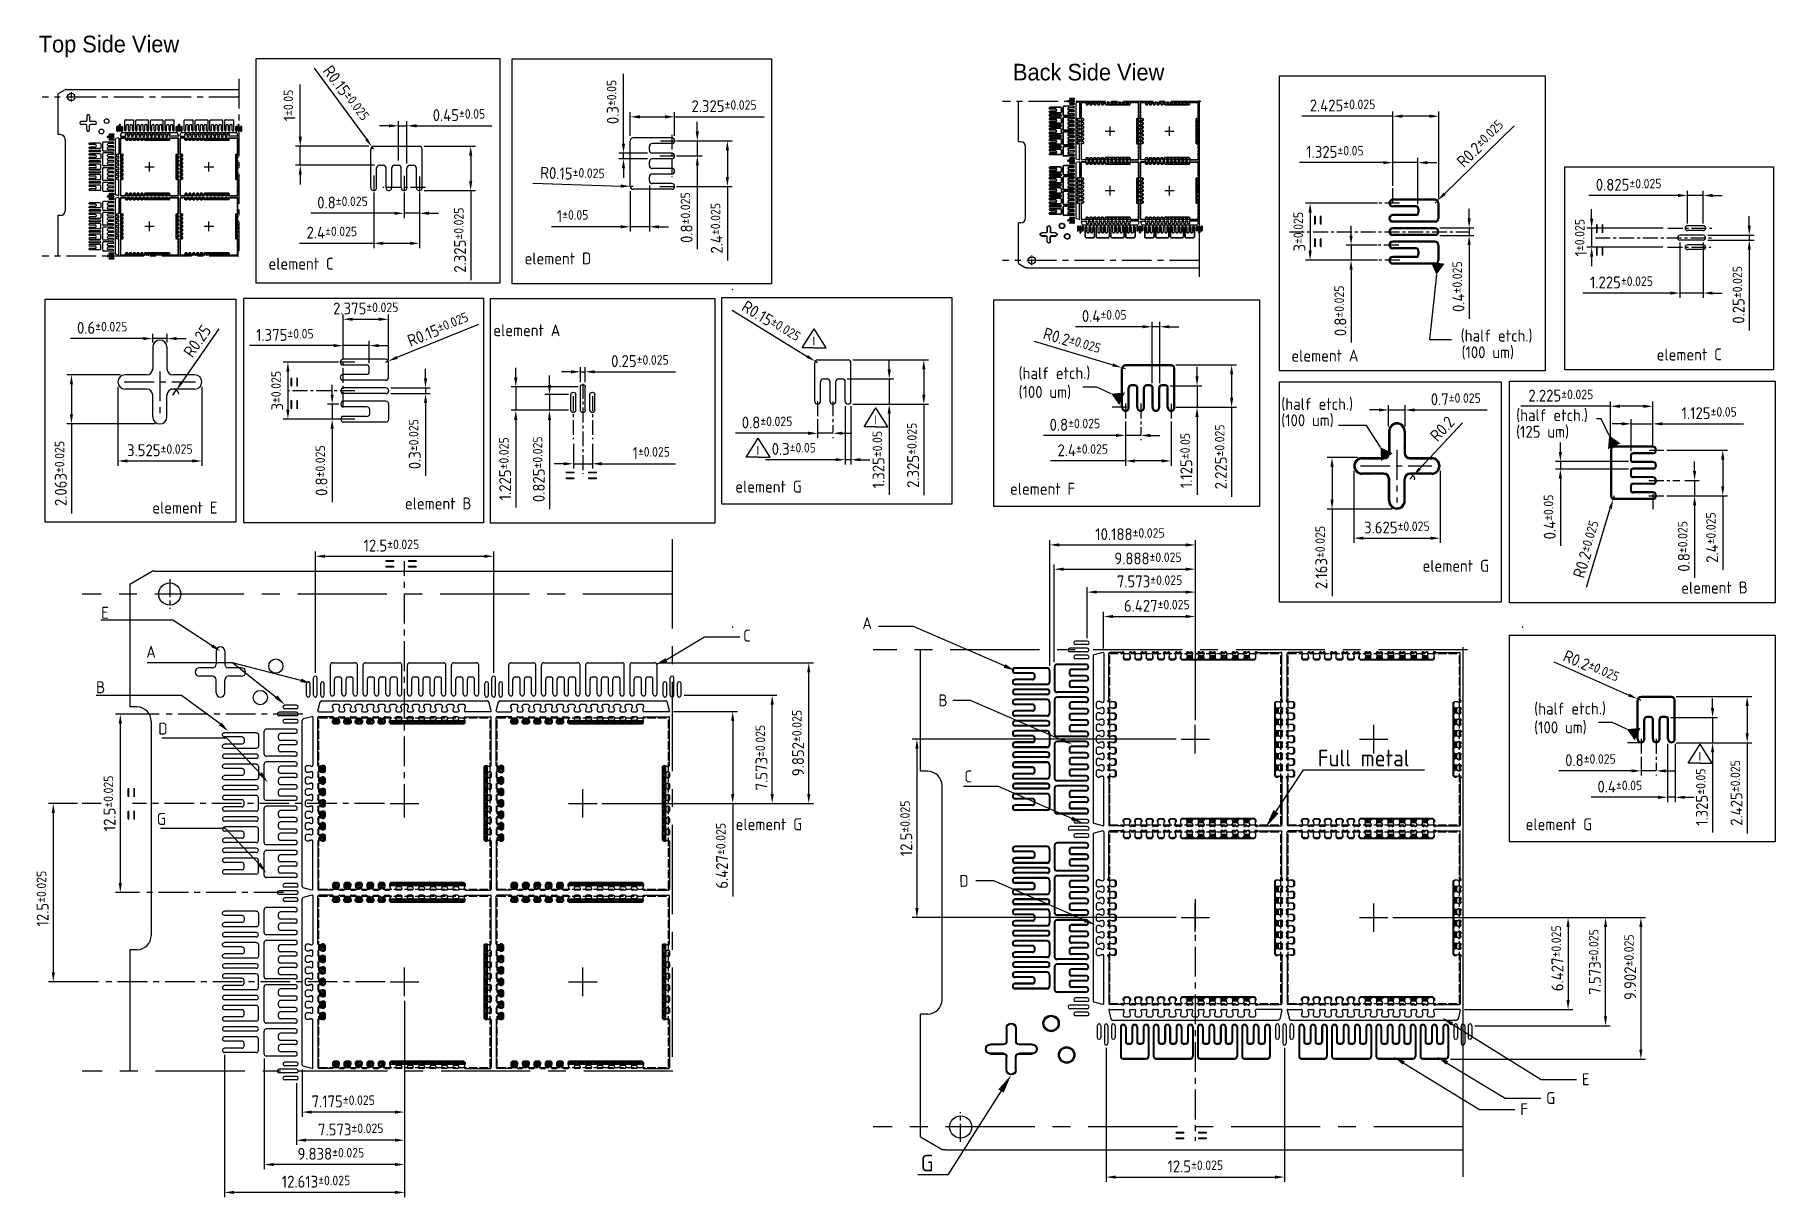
# Model space of a CAD drawing. Extents: x 398 to 764, y 536 to 780.
import ezdxf
from ezdxf import colors
from ezdxf.entities.mleader import LeaderData, LeaderLine
from ezdxf.math import Vec2, Vec3

# ---------------------------------------------------------------- set-up
doc = ezdxf.new("R2010")
doc.units = 0
for name, pattern in [('AM_ISO02W050', [7.5, 6, -1.5]), ('AXES', [2, 1.25, -0.25, 0.25, -0.25]), ('CONTINU', [0])]:
    doc.linetypes.add(name, pattern=pattern)
for name, color, linetype, lineweight in [('AXIS', 4, 'AXES', 25), ('DIMENSIONS', 3, 'Continuous', 25), ('NOTES', 6, 'CONTINU', 25)]:
    doc.layers.add(name, color=color, linetype=linetype, lineweight=lineweight)
for name, color, linetype in [('bottom etching', 64, 'Continuous'), ('bottom leadframe', 7, 'Continuous'), ('leadframe', 7, 'Continuous'), ('Outline', 6, 'AM_ISO02W050'), ('silver', 9, 'Continuous'), ('top leadframe', 5, 'Continuous')]:
    doc.layers.add(name, color=color, linetype=linetype)
doc.styles.get("Standard").update_dxf_attribs({"font": 'ISOCP.SHX', "bigfont": 'bigfont.shx'})
doc.dimstyles.new('ST standard', dxfattribs={"dimtxt": 2.5, "dimasz": 3.5, "dimexe": 1, "dimexo": 1, "dimgap": 1, "dimtad": 1, "dimdec": 3, "dimdsep": 46, "dimtxsty": 'STANDARD', "dimcen": 0, "dimclrd": 3, "dimclre": 3, "dimclrt": 1, "dimadec": 0, "dimazin": 2, "dimtol": 1, "dimtp": 0.1, "dimtm": 0.1, "dimtfac": 0.8, "dimtdec": 3, "dimtmove": 0, "dimatfit": 3, "dimfxl": 1, "dimtolj": 2, "dimlwd": -1, "dimlwe": -1, "dimarcsym": 1})
doc.dimstyles.new('ST standard$0', dxfattribs={"dimtxt": 2.5, "dimasz": 2, "dimexe": 1, "dimexo": 1, "dimgap": 1, "dimtad": 1, "dimdec": 3, "dimdsep": 46, "dimtxsty": 'STANDARD', "dimcen": 0, "dimclrd": 3, "dimclre": 3, "dimclrt": 1, "dimadec": 0, "dimazin": 2, "dimtol": 1, "dimtp": 0.1, "dimtm": 0.1, "dimtfac": 0.8, "dimtdec": 3, "dimtmove": 0, "dimatfit": 3, "dimfxl": 1, "dimtolj": 2, "dimlwd": -1, "dimlwe": -1, "dimarcsym": 1})
pattern_1 = [(45, (31.19803, -19.82155), (-0.0561266, 0.0561266), [])]
pattern_2 = [(0, (33.5826, -10.5325), (0, 6.985), [5.08, -1.905]), (90, (33.5826, -10.5325), (-6.985, 4e-16), [5.08, -1.905])]
pattern_3 = [(45, (33.58265, -10.53248), (-0.0561266, 0.0561266), [])]
pattern_4 = [(45, (33.58265, -10.53248), (-0.05837166, 0.05837166), [])]

msp = doc.modelspace()

# ---------------------------------------------------------------- texts
at = {"layer": 'DIMENSIONS', "ltscale": 50}
for p in [(669.4242, 735.3058), (728.6759, 733.5206), (454.2421, 701.288), (419.9799, 615.0342)]:
    msp.add_text('= =', height=4, rotation=90, dxfattribs=at).set_placement(p)
at = {"layer": 'DIMENSIONS', "color": 1, "ltscale": 50}
for s, p in [('element C', (447.2445, 730.8664)), ('element D', (501.0717, 731.9629)), ('element A', (494.5042, 716.8764)), ('(half etch.)', (697.87, 715.7424)), ('(100 um)', (604.9364, 703.9029)), ('(half etch.)', (660.1523, 701.3829)), ('(half etch.)', (709.5302, 699.0496)), ('element G', (545.3777, 684.0161)), ('element F', (603.1398, 683.5614)), ('element E', (422.8134, 679.5994)), ('element B', (475.9362, 680.484)), ('element G', (689.8556, 667.391)), ('E', (412.0578, 657.5116)), ('A', (572.0813, 655.3314)), ('A', (421.5442, 649.3236)), ('B', (411.009, 641.859)), ('B', (588.0917, 639.1153)), ('D', (424.082, 633.1683)), ('C', (593.5623, 623.126)), ('G', (423.7805, 614.1838)), ('element G', (545.452, 613.0781)), ('element G', (711.5234, 613.0781)), ('G', (715.8488, 555.5511, 0.0015)), ('F', (710.4133, 553.2071, 0.0015))]:
    msp.add_text(s, height=2.5, dxfattribs=at).set_placement(p)
for s, p in [('element A', (662.2892, 711.5086)), ('(100 um)', (698.0515, 712.2202)), ('element C', (739.0853, 711.7425)), ('(half etch.)', (604.9364, 707.8218)), ('(100 um)', (660.1523, 697.9379)), ('(125 um)', (709.5302, 695.5273)), ('element B', (744.2429, 662.7626)), ('C', (547.0335, 652.706)), ('(half etch.)', (713.32, 637.3385)), ('(100 um)', (713.32, 633.4197)), ('D', (592.4854, 601.1771)), ('E', (723.3663, 559.4931, 0.0015))]:
    msp.add_text(s, height=2.5, rotation=0.317868, dxfattribs=at).set_placement(p)
at = {"layer": 'DIMENSIONS', "ltscale": 50}
for p in [(509.4237, 686.0437), (471.5323, 667.4636), (637.637, 547.3521)]:
    msp.add_text('= =', height=4, dxfattribs=at).set_placement(p)
at = {"layer": 'NOTES', "char_height": 3.5, "attachment_point": 1}
for s, width, heights, insert in [('{\\fPMingLiU|b0|i0|c136|p18;Top\\fPMingLiU|b0|i0|c0|p18; \\fPMingLiU|b0|i0|c136|p18;Side\\fPMingLiU|b0|i0|c0|p18; \\fPMingLiU|b0|i0|c136|p18;View}', 46.502872, [9.3333], (398.941, 780.007)), ('{\\fPMingLiU|b0|i0|c0|p18;Back\\fPMingLiU|b0|i0|c136|p18; Side View}', 43.940379, [8.133], (603.7543, 774.1025))]:
    msp.add_mtext_dynamic_manual_height_columns(s, width=width, gutter_width=12.5, heights=heights, dxfattribs=dict(at, insert=insert))

# ---------------------------------------------------------------- blocks, each defined once
blk = doc.blocks.new('*D5')
at = {"layer": 'AXIS', "color": 3, "linetype": 'ByBlock', "ltscale": 50, "transparency": 16777216}
for p, q in [((511.33, 694.25), (511.33, 689.07)), ((515.33, 694.25), (515.33, 689.07)), ((509.33, 690.07), (507.33, 690.07)), ((511.33, 690.07), (515.33, 690.07)), ((517.33, 690.07), (532.84, 690.07))]:
    blk.add_line(p, q, dxfattribs=at)
at = {"layer": 'AXIS', "color": 3, "ltscale": 50, "transparency": 16777216}
for points in [[(509.33, 690.4), (509.33, 689.73), (511.33, 690.07)], [(517.33, 690.4), (517.33, 689.73), (515.33, 690.07)]]:
    blk.add_solid(points, dxfattribs=at)
at = {"layer": 'Defpoints', "color": 0, "ltscale": 50, "transparency": 16777216}
for p in [(511.33, 695.25), (515.33, 695.25), (515.33, 690.07)]:
    blk.add_point(p, dxfattribs=at)
at = {"layer": 'AXIS', "color": 1, "ltscale": 50, "transparency": 16777216, "insert": (527.71, 692.32), "char_height": 2.5, "attachment_point": 5}
blk.add_mtext('\\A2;1{\\H2;±0.025}', dxfattribs=at)
blk = doc.blocks.new('*D6')
at = {"layer": 'AXIS', "color": 3, "linetype": 'ByBlock', "ltscale": 50, "transparency": 16777216}
for p, q in [((506.32, 706.6), (506.32, 708.6)), ((510.33, 704.6), (505.32, 704.6)), ((506.32, 704.6), (506.32, 701.3)), ((510.33, 701.3), (505.32, 701.3)), ((506.32, 699.3), (506.32, 680.54))]:
    blk.add_line(p, q, dxfattribs=at)
at = {"layer": 'AXIS', "color": 3, "ltscale": 50, "transparency": 16777216}
for points in [[(505.99, 706.6), (506.65, 706.6), (506.32, 704.6)], [(505.99, 699.3), (506.65, 699.3), (506.32, 701.3)]]:
    blk.add_solid(points, dxfattribs=at)
at = {"layer": 'Defpoints', "color": 0, "ltscale": 50, "transparency": 16777216}
for p in [(511.33, 704.6), (506.32, 701.3), (511.33, 701.3)]:
    blk.add_point(p, dxfattribs=at)
at = {"layer": 'AXIS', "color": 1, "ltscale": 50, "transparency": 16777216, "insert": (504.07, 688.92), "char_height": 2.5, "attachment_point": 5, "rotation": 90}
blk.add_mtext('\\A2;0.825{\\H2;±0.025}', dxfattribs=at)
blk = doc.blocks.new('*D7')
at = {"layer": 'AXIS', "color": 3, "linetype": 'ByBlock', "ltscale": 50, "transparency": 16777216}
for p, q in [((499.23, 708.2), (499.23, 710.2)), ((512.33, 706.2), (498.23, 706.2)), ((499.23, 706.2), (499.23, 701.3)), ((510.33, 701.3), (498.23, 701.3)), ((499.23, 699.3), (499.23, 680.9))]:
    blk.add_line(p, q, dxfattribs=at)
at = {"layer": 'AXIS', "color": 3, "ltscale": 50, "transparency": 16777216}
for points in [[(498.9, 708.2), (499.56, 708.2), (499.23, 706.2)], [(498.9, 699.3), (499.56, 699.3), (499.23, 701.3)]]:
    blk.add_solid(points, dxfattribs=at)
at = {"layer": 'Defpoints', "color": 0, "ltscale": 50, "transparency": 16777216}
for p in [(499.23, 706.2), (513.33, 706.2), (511.33, 701.3)]:
    blk.add_point(p, dxfattribs=at)
at = {"layer": 'AXIS', "color": 1, "ltscale": 50, "transparency": 16777216, "insert": (496.98, 689.02), "char_height": 2.5, "attachment_point": 5, "rotation": 90}
blk.add_mtext('\\A2;1.225{\\H2;±0.025}', dxfattribs=at)
blk = doc.blocks.new('*D12')
at = {"layer": 'AXIS', "color": 3, "linetype": 'ByBlock', "ltscale": 50, "transparency": 16777216}
for p, q in [((480.25, 708.02), (480.25, 710.02)), ((472.94, 706.02), (481.25, 706.02)), ((472.94, 704.82), (481.25, 704.82)), ((480.25, 706.02), (480.25, 704.82)), ((480.25, 702.82), (480.25, 687.56))]:
    blk.add_line(p, q, dxfattribs=at)
at = {"layer": 'AXIS', "color": 3, "ltscale": 50, "transparency": 16777216}
for points in [[(479.92, 708.02), (480.59, 708.02), (480.25, 706.02)], [(479.92, 702.82), (480.59, 702.82), (480.25, 704.82)]]:
    blk.add_solid(points, dxfattribs=at)
at = {"layer": 'Defpoints', "color": 0, "ltscale": 50, "transparency": 16777216}
for p in [(471.94, 706.02), (471.94, 704.82), (480.25, 704.82)]:
    blk.add_point(p, dxfattribs=at)
at = {"layer": 'AXIS', "color": 1, "ltscale": 50, "transparency": 16777216, "insert": (478, 694.19), "char_height": 2.5, "attachment_point": 5, "rotation": 90}
blk.add_mtext('\\A2;0.3{\\H2;±0.025}', dxfattribs=at)
blk = doc.blocks.new('*D13')
at = {"layer": 'AXIS', "color": 3, "linetype": 'ByBlock', "ltscale": 50, "transparency": 16777216}
for p, q in [((491.42, 719.3), (474.25, 712.39)), ((471.84, 711.42), (472.4, 711.64))]:
    blk.add_line(p, q, dxfattribs=at)
at = {"layer": 'AXIS', "color": 3, "ltscale": 50, "transparency": 16777216}
blk.add_solid([(474.13, 712.7), (474.38, 712.08), (472.4, 711.64)], dxfattribs=at)
at = {"layer": 'Defpoints', "color": 0, "ltscale": 50, "transparency": 16777216}
for p in [(471.84, 711.42), (472.4, 711.64)]:
    blk.add_point(p, dxfattribs=at)
at = {"layer": 'AXIS', "color": 1, "ltscale": 50, "transparency": 16777216, "insert": (482.92, 718.3), "char_height": 2.5, "attachment_point": 5, "rotation": 21.929}
blk.add_mtext('\\A2;R0.15{\\H2;±0.025}', dxfattribs=at)
blk = doc.blocks.new('*D14')
at = {"layer": 'AXIS', "color": 3, "linetype": 'ByBlock', "ltscale": 50, "transparency": 16777216}
for p, q in [((462.94, 712.42), (462.94, 721.43)), ((472.44, 711.89), (472.44, 721.43)), ((464.94, 720.43), (470.44, 720.43))]:
    blk.add_line(p, q, dxfattribs=at)
at = {"layer": 'AXIS', "color": 3, "ltscale": 50, "transparency": 16777216}
for points in [[(464.94, 720.77), (464.94, 720.1), (462.94, 720.43)], [(470.44, 720.77), (470.44, 720.1), (472.44, 720.43)]]:
    blk.add_solid(points, dxfattribs=at)
at = {"layer": 'Defpoints', "color": 0, "ltscale": 50, "transparency": 16777216}
for p in [(472.44, 720.43), (462.94, 711.42), (472.44, 710.89)]:
    blk.add_point(p, dxfattribs=at)
at = {"layer": 'AXIS', "color": 1, "ltscale": 50, "transparency": 16777216, "insert": (467.69, 722.69), "char_height": 2.5, "attachment_point": 5}
blk.add_mtext('\\A2;2.375{\\H2;±0.025}', dxfattribs=at)
blk = doc.blocks.new('*D15')
at = {"layer": 'AXIS', "color": 3, "linetype": 'ByBlock', "ltscale": 50, "transparency": 16777216}
for p, q in [((460.94, 714.89), (443.26, 714.89)), ((462.94, 712.42), (462.94, 715.89)), ((468.44, 714.89), (462.94, 714.89)), ((468.44, 711.22), (468.44, 715.89)), ((470.44, 714.89), (472.44, 714.89))]:
    blk.add_line(p, q, dxfattribs=at)
at = {"layer": 'AXIS', "color": 3, "ltscale": 50, "transparency": 16777216}
for points in [[(460.94, 715.23), (460.94, 714.56), (462.94, 714.89)], [(470.44, 715.23), (470.44, 714.56), (468.44, 714.89)]]:
    blk.add_solid(points, dxfattribs=at)
at = {"layer": 'Defpoints', "color": 0, "ltscale": 50, "transparency": 16777216}
for p in [(468.44, 714.89), (462.94, 711.42), (468.44, 710.22)]:
    blk.add_point(p, dxfattribs=at)
at = {"layer": 'AXIS', "color": 1, "ltscale": 50, "transparency": 16777216, "insert": (450.69, 717.14), "char_height": 2.5, "attachment_point": 5}
blk.add_mtext('\\A2;1.375{\\H2;±0.05}', dxfattribs=at)
blk = doc.blocks.new('*D16')
at = {"layer": 'AXIS', "color": 3, "linetype": 'ByBlock', "ltscale": 50, "transparency": 16777216}
for p, q in [((460.63, 704.62), (460.63, 706.62)), ((462.04, 702.62), (459.63, 702.62)), ((460.63, 702.62), (460.63, 699.42)), ((462.04, 699.42), (459.63, 699.42)), ((460.63, 697.42), (460.63, 682))]:
    blk.add_line(p, q, dxfattribs=at)
at = {"layer": 'AXIS', "color": 3, "ltscale": 50, "transparency": 16777216}
for points in [[(460.3, 704.62), (460.96, 704.62), (460.63, 702.62)], [(460.3, 697.42), (460.96, 697.42), (460.63, 699.42)]]:
    blk.add_solid(points, dxfattribs=at)
at = {"layer": 'Defpoints', "color": 0, "ltscale": 50, "transparency": 16777216}
for p in [(460.63, 702.62), (463.04, 702.62), (463.04, 699.42)]:
    blk.add_point(p, dxfattribs=at)
at = {"layer": 'AXIS', "color": 1, "ltscale": 50, "transparency": 16777216, "insert": (458.38, 688.63), "char_height": 2.5, "attachment_point": 5, "rotation": 90}
blk.add_mtext('\\A2;0.8{\\H2;±0.025}', dxfattribs=at)
blk = doc.blocks.new('*D17')
at = {"layer": 'AXIS', "color": 3, "linetype": 'ByBlock', "ltscale": 50, "transparency": 16777216}
for p, q in [((523.31, 758.94), (523.31, 763.96)), ((525.31, 762.96), (530.61, 762.96)), ((532.61, 758.94), (532.61, 763.96)), ((532.61, 762.96), (551.43, 762.96))]:
    blk.add_line(p, q, dxfattribs=at)
at = {"layer": 'AXIS', "color": 3, "ltscale": 50, "transparency": 16777216}
for points in [[(525.31, 763.3), (525.31, 762.63), (523.31, 762.96)], [(530.61, 763.3), (530.61, 762.63), (532.61, 762.96)]]:
    blk.add_solid(points, dxfattribs=at)
at = {"layer": 'Defpoints', "color": 0, "ltscale": 50, "transparency": 16777216}
for p in [(532.61, 762.96), (523.31, 757.94), (532.61, 757.94)]:
    blk.add_point(p, dxfattribs=at)
at = {"layer": 'AXIS', "color": 1, "ltscale": 50, "transparency": 16777216, "insert": (543.02, 765.21), "char_height": 2.5, "attachment_point": 5}
blk.add_mtext('\\A2;2.325{\\H2;±0.025}', dxfattribs=at)
blk = doc.blocks.new('*D18')
at = {"layer": 'AXIS', "color": 3, "linetype": 'ByBlock', "ltscale": 50, "transparency": 16777216}
for p, q in [((537.39, 759.94), (537.39, 761.94)), ((533.01, 757.94), (538.39, 757.94)), ((537.39, 757.94), (537.39, 754.74)), ((533.01, 754.74), (538.39, 754.74)), ((537.39, 752.74), (537.39, 735.16))]:
    blk.add_line(p, q, dxfattribs=at)
at = {"layer": 'AXIS', "color": 3, "ltscale": 50, "transparency": 16777216}
for points in [[(537.06, 759.94), (537.73, 759.94), (537.39, 757.94)], [(537.06, 752.74), (537.73, 752.74), (537.39, 754.74)]]:
    blk.add_solid(points, dxfattribs=at)
at = {"layer": 'Defpoints', "color": 0, "ltscale": 50, "transparency": 16777216}
for p in [(532.01, 757.94), (532.01, 754.74), (537.39, 754.74)]:
    blk.add_point(p, dxfattribs=at)
at = {"layer": 'AXIS', "color": 1, "ltscale": 50, "transparency": 16777216, "insert": (535.14, 741.79), "char_height": 2.5, "attachment_point": 5, "rotation": 90}
blk.add_mtext('\\A2;0.8{\\H2;±0.025}', dxfattribs=at)
blk = doc.blocks.new('*D19')
at = {"layer": 'AXIS', "color": 3, "linetype": 'ByBlock', "ltscale": 50, "transparency": 16777216}
for p, q in [((533.01, 757.94), (544.71, 757.94)), ((543.71, 755.94), (543.71, 750.34)), ((533.01, 748.34), (544.71, 748.34)), ((543.71, 748.34), (543.71, 732.77))]:
    blk.add_line(p, q, dxfattribs=at)
at = {"layer": 'AXIS', "color": 3, "ltscale": 50, "transparency": 16777216}
for points in [[(543.38, 755.94), (544.04, 755.94), (543.71, 757.94)], [(543.38, 750.34), (544.04, 750.34), (543.71, 748.34)]]:
    blk.add_solid(points, dxfattribs=at)
at = {"layer": 'Defpoints', "color": 0, "ltscale": 50, "transparency": 16777216}
for p in [(532.01, 757.94), (532.01, 748.34), (543.71, 748.34)]:
    blk.add_point(p, dxfattribs=at)
at = {"layer": 'AXIS', "color": 1, "ltscale": 50, "transparency": 16777216, "insert": (541.46, 739.55), "char_height": 2.5, "attachment_point": 5, "rotation": 90}
blk.add_mtext('\\A2;2.4{\\H2;±0.025}', dxfattribs=at)
blk = doc.blocks.new('*D20')
at = {"layer": 'AXIS', "color": 3, "linetype": 'ByBlock', "ltscale": 50, "transparency": 16777216}
for p, q in [((523.31, 747.34), (523.31, 738.86)), ((527.31, 748.54), (527.31, 738.86)), ((521.31, 739.86), (506.75, 739.86)), ((527.31, 739.86), (523.31, 739.86)), ((529.31, 739.86), (531.31, 739.86))]:
    blk.add_line(p, q, dxfattribs=at)
at = {"layer": 'AXIS', "color": 3, "ltscale": 50, "transparency": 16777216}
for points in [[(521.31, 740.19), (521.31, 739.53), (523.31, 739.86)], [(529.31, 740.19), (529.31, 739.53), (527.31, 739.86)]]:
    blk.add_solid(points, dxfattribs=at)
at = {"layer": 'Defpoints', "color": 0, "ltscale": 50, "transparency": 16777216}
for p in [(523.31, 748.34), (527.31, 749.54), (527.31, 739.86)]:
    blk.add_point(p, dxfattribs=at)
at = {"layer": 'AXIS', "color": 1, "ltscale": 50, "transparency": 16777216, "insert": (511.18, 742.11), "char_height": 2.5, "attachment_point": 5}
blk.add_mtext('\\A2;1{\\H2;±0.05}', dxfattribs=at)
blk = doc.blocks.new('*D21')
at = {"layer": 'AXIS', "color": 3, "linetype": 'ByBlock', "ltscale": 50, "transparency": 16777216}
for p, q in [((521.87, 757.34), (521.87, 772.02)), ((526.91, 755.34), (520.87, 755.34)), ((526.91, 754.14), (520.87, 754.14)), ((521.87, 754.14), (521.87, 755.34)), ((521.87, 752.14), (521.87, 750.14))]:
    blk.add_line(p, q, dxfattribs=at)
at = {"layer": 'AXIS', "color": 3, "ltscale": 50, "transparency": 16777216}
for points in [[(521.53, 757.34), (522.2, 757.34), (521.87, 755.34)], [(521.53, 752.14), (522.2, 752.14), (521.87, 754.14)]]:
    blk.add_solid(points, dxfattribs=at)
at = {"layer": 'Defpoints', "color": 0, "ltscale": 50, "transparency": 16777216}
for p in [(521.87, 755.34), (527.91, 755.34), (527.91, 754.14)]:
    blk.add_point(p, dxfattribs=at)
at = {"layer": 'AXIS', "color": 1, "ltscale": 50, "transparency": 16777216, "insert": (519.62, 766.09), "char_height": 2.5, "attachment_point": 5, "rotation": 90}
blk.add_mtext('\\A2;0.3{\\H2;±0.05}', dxfattribs=at)
blk = doc.blocks.new('*D22')
at = {"layer": 'AXIS', "color": 3, "linetype": 'ByBlock', "ltscale": 50, "transparency": 16777216}
for p, q in [((502.82, 749.04), (521.31, 748.42)), ((523.91, 748.34), (523.31, 748.36))]:
    blk.add_line(p, q, dxfattribs=at)
blk.add_arc((523.91, 748.34), 0.6, 178.0991, 180, dxfattribs=at)
at = {"layer": 'AXIS', "color": 3, "ltscale": 50, "transparency": 16777216}
blk.add_solid([(521.32, 748.76), (521.3, 748.09), (523.31, 748.36)], dxfattribs=at)
at = {"layer": 'Defpoints', "color": 0, "ltscale": 50, "transparency": 16777216}
for p in [(523.31, 748.36), (523.91, 748.34)]:
    blk.add_point(p, dxfattribs=at)
at = {"layer": 'AXIS', "color": 1, "ltscale": 50, "transparency": 16777216, "insert": (511.14, 751.01), "char_height": 2.5, "attachment_point": 5, "rotation": 358.0991}
blk.add_mtext('\\A2;R0.15{\\H2;±0.025}', dxfattribs=at)
blk = doc.blocks.new('external slots vertical A')
at = {"layer": 'top leadframe'}
for p, q in [((0, -1.2), (0, 1.2)), ((2.175, 1.35), (0.15, 1.35)), ((2.175, 1.05), (1.15, 1.05)), ((1, 0.7), (1, 0.9)), ((1, -0.1), (1, 0.1)), ((2.175, 0.55), (1.15, 0.55)), ((2.175, 0.25), (1.15, 0.25)), ((1, -0.9), (1, -0.7)), ((2.175, -0.25), (1.15, -0.25)), ((2.175, -0.55), (1.15, -0.55)), ((2.175, -1.35), (0.15, -1.35)), ((2.175, -1.05), (1.15, -1.05))]:
    blk.add_line(p, q, dxfattribs=at)
for centre, start, end in [((0.15, 1.2), 90, 180), ((1.15, 0.9), 90, 180), ((2.175, 1.2), 270, 90), ((1.15, 0.7), 180, 270), ((1.15, 0.1), 90, 180), ((2.175, 0.4), 270, 90), ((1.15, -0.1), 180, 270), ((1.15, -0.7), 90, 180), ((1.15, -0.9), 180, 270), ((2.175, -0.4), 270, 90), ((0.15, -1.2), 180, 270), ((2.175, -1.2), 270, 90)]:
    blk.add_arc(centre, 0.15, start, end, dxfattribs=at)
blk = doc.blocks.new('top fiducial')
at = {"layer": 'top leadframe', "ltscale": 50}
for p, q in [((1.162, 0.125), (-0.063, 0.125)), ((1.162, 0.625), (0.337, 0.625)), ((1.162, 0.375), (0.337, 0.375)), ((1.162, -0.125), (-0.063, -0.125)), ((1.162, -0.375), (0.337, -0.375)), ((1.162, -0.625), (0.337, -0.625))]:
    blk.add_line(p, q, dxfattribs=at)
for centre, start, end in [((-0.063, 0), 90, 270), ((0.337, 0.5), 90, 270), ((1.162, 0.5), 270, 90), ((1.162, 0), 270, 90), ((0.337, -0.5), 90, 270), ((1.162, -0.5), 270, 90)]:
    blk.add_arc(centre, 0.125, start, end, dxfattribs=at)
blk = doc.blocks.new('external slots vertical B')
at = {"layer": 'NOTES'}
blk.add_line((-0.15, 0.55), (-2.375, 0.55), dxfattribs=at)
at = {"layer": 'top leadframe'}
for p, q in [((-0.15, 0.55), (-2.375, 0.55)), ((-1.15, 0.25), (-2.375, 0.25)), ((-1, -0.1), (-1, 0.1)), ((0, -0.4), (0, 0.4)), ((-1.15, -0.25), (-2.375, -0.25)), ((-0.15, -0.55), (-2.375, -0.55))]:
    blk.add_line(p, q, dxfattribs=at)
for centre, start, end in [((-2.375, 0.4), 90, 270), ((-1.15, 0.1), 0, 90), ((-0.15, 0.4), 0, 90), ((-2.375, -0.4), 90, 270), ((-1.15, -0.1), 270, 0), ((-0.15, -0.4), 270, 0)]:
    blk.add_arc(centre, 0.15, start, end, dxfattribs=at)
blk = doc.blocks.new('external slots vertical C')
at = {"layer": 'top leadframe'}
for p, q in [((-0.15, 0.19), (-2.375, 0.19)), ((-0.15, -0.11), (-2.375, -0.11))]:
    blk.add_line(p, q, dxfattribs=at)
for centre, start, end in [((-2.375, 0.04), 90, 270), ((-0.15, 0.04), 270, 90)]:
    blk.add_arc(centre, 0.15, start, end, dxfattribs=at)
blk = doc.blocks.new('*D26')
at = {"layer": 'AXIS', "color": 3, "linetype": 'ByBlock', "ltscale": 50, "transparency": 16777216}
for p, q in [((461.94, 711.42), (450.33, 711.42)), ((451.33, 709.42), (451.33, 701.42)), ((462.04, 699.42), (450.33, 699.42))]:
    blk.add_line(p, q, dxfattribs=at)
at = {"layer": 'AXIS', "color": 3, "ltscale": 50, "transparency": 16777216}
for points in [[(450.99, 709.42), (451.66, 709.42), (451.33, 711.42)], [(450.99, 701.42), (451.66, 701.42), (451.33, 699.42)]]:
    blk.add_solid(points, dxfattribs=at)
at = {"layer": 'Defpoints', "color": 0, "ltscale": 50, "transparency": 16777216}
for p in [(462.94, 711.42), (451.33, 699.42), (463.04, 699.42)]:
    blk.add_point(p, dxfattribs=at)
at = {"layer": 'AXIS', "color": 1, "ltscale": 50, "transparency": 16777216, "insert": (449.08, 705.42), "char_height": 2.5, "attachment_point": 5, "rotation": 90}
blk.add_mtext('\\A2;3{\\H2;±0.025}', dxfattribs=at)
blk = doc.blocks.new('_DatumFilled')
at = {"color": 0, "linetype": 'ByBlock'}
blk.add_solid([(0, 0.58), (-1, 0), (0, -0.58)], dxfattribs=at)
blk = doc.blocks.new('lead bottom vertical new A')
at = {"layer": 'bottom etching', "ltscale": 50}
h = blk.add_hatch(dxfattribs=at)
h.set_pattern_fill('ANSI31', color=256, scale=0.025)
h.set_pattern_definition([(45, (1193.233325, 13.21076), (-0.056126601, 0.056126601), [])])
h.paths.add_polyline_path([(0, -1.2, 0.414214), (0.2, -1.4), (2.225, -1.4, 1), (2.225, -1), (1.2, -1, -0.414214), (1.1, -0.9), (1.1, -0.7, -0.414214), (1.2, -0.6), (2.225, -0.6, 1), (2.225, -0.2), (1.2, -0.2, -0.414214), (1.1, -0.1), (1.1, 0.1, -0.414214), (1.2, 0.2), (2.225, 0.2, 1), (2.225, 0.6), (1.2, 0.6, -0.414214), (1.1, 0.7), (1.1, 0.9, -0.414214), (1.2, 1), (2.225, 1, 1), (2.225, 1.4), (0.2, 1.4, 0.414214), (0, 1.2)])
h.paths.add_polyline_path([(0.05, 1.2, -0.414214), (0.2, 1.35), (2.225, 1.35, -1), (2.225, 1.05), (1.2, 1.05, 0.414214), (1.05, 0.9), (1.05, 0.7, 0.414214), (1.2, 0.55), (2.225, 0.55, -1), (2.225, 0.25), (1.2, 0.25, 0.414214), (1.05, 0.1), (1.05, -0.1, 0.414214), (1.2, -0.25), (2.225, -0.25, -1), (2.225, -0.55), (1.2, -0.55, 0.414214), (1.05, -0.7), (1.05, -0.9, 0.414214), (1.2, -1.05), (2.225, -1.05, -1), (2.225, -1.35), (0.2, -1.35, -0.414214), (0.05, -1.2)], flags=16)
at = {"layer": 'bottom leadframe'}
for p, q in [((0, 1.2), (0, -1.2)), ((2.225, 1.4), (0.2, 1.4)), ((2.225, 1), (1.2, 1)), ((1.1, 0.9), (1.1, 0.7)), ((1.1, 0.1), (1.1, -0.1)), ((2.225, 0.6), (1.2, 0.6)), ((2.225, 0.2), (1.2, 0.2)), ((1.1, -0.7), (1.1, -0.9)), ((2.225, -0.2), (1.2, -0.2)), ((2.225, -0.6), (1.2, -0.6)), ((2.225, -1.4), (0.2, -1.4)), ((2.225, -1), (1.2, -1))]:
    blk.add_line(p, q, dxfattribs=at)
for centre, radius, start, end in [((0.2, 1.2), 0.2, 90, 180), ((1.2, 0.9), 0.1, 90, 180), ((2.225, 1.2), 0.2, 270, 90), ((1.2, 0.7), 0.1, 180, 270), ((1.2, 0.1), 0.1, 90, 180), ((2.225, 0.4), 0.2, 270, 90), ((1.2, -0.1), 0.1, 180, 270), ((1.2, -0.7), 0.1, 90, 180), ((1.2, -0.9), 0.1, 180, 270), ((2.225, -0.4), 0.2, 270, 90), ((0.2, -1.2), 0.2, 180, 270), ((2.225, -1.2), 0.2, 270, 90)]:
    blk.add_arc(centre, radius, start, end, dxfattribs=at)
at = {"layer": 'top leadframe'}
for p, q in [((0.05, 1.2), (0.05, -1.2)), ((2.225, 1.35), (0.2, 1.35)), ((2.225, 1.05), (1.2, 1.05)), ((1.05, 0.9), (1.05, 0.7)), ((1.05, 0.1), (1.05, -0.1)), ((2.225, 0.55), (1.2, 0.55)), ((2.225, 0.25), (1.2, 0.25)), ((1.05, -0.7), (1.05, -0.9)), ((2.225, -0.25), (1.2, -0.25)), ((2.225, -0.55), (1.2, -0.55)), ((2.225, -1.35), (0.2, -1.35)), ((2.225, -1.05), (1.2, -1.05))]:
    blk.add_line(p, q, dxfattribs=at)
for centre, start, end in [((0.2, 1.2), 90, 180), ((1.2, 0.9), 90, 180), ((2.225, 1.2), 270, 90), ((1.2, 0.7), 180, 270), ((1.2, 0.1), 90, 180), ((2.225, 0.4), 270, 90), ((1.2, -0.1), 180, 270), ((1.2, -0.7), 90, 180), ((1.2, -0.9), 180, 270), ((2.225, -0.4), 270, 90), ((0.2, -1.2), 180, 270), ((2.225, -1.2), 270, 90)]:
    blk.add_arc(centre, 0.15, start, end, dxfattribs=at)
blk = doc.blocks.new('*D30')
at = {"layer": 'AXIS', "color": 3, "linetype": 'ByBlock', "ltscale": 50, "transparency": 16777216}
for p, q in [((729.34, 693.95), (729.34, 703.14)), ((738.24, 693.95), (738.24, 703.14)), ((729.34, 702.14), (710.52, 702.14)), ((736.24, 702.14), (731.34, 702.14))]:
    blk.add_line(p, q, dxfattribs=at)
at = {"layer": 'AXIS', "color": 3, "ltscale": 50, "transparency": 16777216}
for points in [[(731.34, 702.48), (731.34, 701.81), (729.34, 702.14)], [(736.24, 702.48), (736.24, 701.81), (738.24, 702.14)]]:
    blk.add_solid(points, dxfattribs=at)
at = {"layer": 'Defpoints', "color": 0, "ltscale": 50, "transparency": 16777216}
for p in [(729.34, 702.14), (729.34, 692.95), (738.24, 692.95)]:
    blk.add_point(p, dxfattribs=at)
at = {"layer": 'AXIS', "color": 1, "ltscale": 50, "transparency": 16777216, "insert": (718.93, 704.39), "char_height": 2.5, "attachment_point": 5}
blk.add_mtext('\\A2;2.225{\\H2;±0.025}', dxfattribs=at)
blk = doc.blocks.new('*D31')
at = {"layer": 'AXIS', "color": 3, "linetype": 'ByBlock', "ltscale": 50, "transparency": 16777216}
for p, q in [((733.74, 692.75), (733.74, 699.46)), ((738.24, 693.95), (738.24, 699.46)), ((731.74, 698.46), (729.74, 698.46)), ((733.74, 698.46), (738.24, 698.46)), ((740.24, 698.46), (757.3, 698.46))]:
    blk.add_line(p, q, dxfattribs=at)
at = {"layer": 'AXIS', "color": 3, "ltscale": 50, "transparency": 16777216}
for points in [[(731.74, 698.79), (731.74, 698.12), (733.74, 698.46)], [(740.24, 698.79), (740.24, 698.12), (738.24, 698.46)]]:
    blk.add_solid(points, dxfattribs=at)
at = {"layer": 'Defpoints', "color": 0, "ltscale": 50, "transparency": 16777216}
for p in [(733.74, 698.46), (733.74, 691.75), (738.24, 692.95)]:
    blk.add_point(p, dxfattribs=at)
at = {"layer": 'AXIS', "color": 1, "ltscale": 50, "transparency": 16777216, "insert": (750.12, 700.71), "char_height": 2.5, "attachment_point": 5}
blk.add_mtext('\\A2;1.125{\\H2;±0.05}', dxfattribs=at)
blk = doc.blocks.new('*D32')
at = {"layer": 'AXIS', "color": 3, "linetype": 'ByBlock', "ltscale": 50, "transparency": 16777216}
for p, q in [((741.75, 692.95), (753.97, 692.95)), ((752.97, 690.95), (752.97, 685.35)), ((741.67, 683.35), (753.97, 683.35)), ((752.97, 683.35), (752.97, 667.78))]:
    blk.add_line(p, q, dxfattribs=at)
at = {"layer": 'AXIS', "color": 3, "ltscale": 50, "transparency": 16777216}
for points in [[(752.64, 690.95), (753.3, 690.95), (752.97, 692.95)], [(752.64, 685.35), (753.3, 685.35), (752.97, 683.35)]]:
    blk.add_solid(points, dxfattribs=at)
at = {"layer": 'Defpoints', "color": 0, "ltscale": 50, "transparency": 16777216}
for p in [(740.75, 692.95), (740.67, 683.35), (752.97, 683.35)]:
    blk.add_point(p, dxfattribs=at)
at = {"layer": 'AXIS', "color": 1, "ltscale": 50, "transparency": 16777216, "insert": (750.72, 674.56), "char_height": 2.5, "attachment_point": 5, "rotation": 90}
blk.add_mtext('\\A2;2.4{\\H2;±0.025}', dxfattribs=at)
blk = doc.blocks.new('*D33')
at = {"layer": 'AXIS', "color": 3, "linetype": 'ByBlock', "ltscale": 50, "transparency": 16777216}
for p, q in [((747.04, 688.55), (747.04, 690.55)), ((744.96, 686.55), (748.04, 686.55)), ((747.04, 686.55), (747.04, 683.35)), ((741.67, 683.35), (748.04, 683.35)), ((747.04, 681.35), (747.04, 666.09))]:
    blk.add_line(p, q, dxfattribs=at)
at = {"layer": 'AXIS', "color": 3, "ltscale": 50, "transparency": 16777216}
for points in [[(746.71, 688.55), (747.37, 688.55), (747.04, 686.55)], [(746.71, 681.35), (747.37, 681.35), (747.04, 683.35)]]:
    blk.add_solid(points, dxfattribs=at)
at = {"layer": 'Defpoints', "color": 0, "ltscale": 50, "transparency": 16777216}
for p in [(743.96, 686.55), (740.67, 683.35), (747.04, 683.35)]:
    blk.add_point(p, dxfattribs=at)
at = {"layer": 'AXIS', "color": 1, "ltscale": 50, "transparency": 16777216, "insert": (744.79, 672.72), "char_height": 2.5, "attachment_point": 5, "rotation": 90}
blk.add_mtext('\\A2;0.8{\\H2;±0.025}', dxfattribs=at)
blk = doc.blocks.new('*D34')
at = {"layer": 'AXIS', "color": 3, "linetype": 'ByBlock', "ltscale": 50, "transparency": 16777216}
for p, q in [((718.83, 692.55), (718.83, 694.55)), ((733.14, 690.55), (717.83, 690.55)), ((733.14, 688.95), (717.83, 688.95)), ((718.83, 690.55), (718.83, 688.95)), ((718.83, 686.95), (718.83, 672.84))]:
    blk.add_line(p, q, dxfattribs=at)
at = {"layer": 'AXIS', "color": 3, "ltscale": 50, "transparency": 16777216}
for points in [[(718.5, 692.55), (719.16, 692.55), (718.83, 690.55)], [(718.5, 686.95), (719.16, 686.95), (718.83, 688.95)]]:
    blk.add_solid(points, dxfattribs=at)
at = {"layer": 'Defpoints', "color": 0, "ltscale": 50, "transparency": 16777216}
for p in [(718.83, 688.95), (734.14, 690.55), (734.14, 688.95)]:
    blk.add_point(p, dxfattribs=at)
at = {"layer": 'AXIS', "color": 1, "ltscale": 50, "transparency": 16777216, "insert": (716.58, 678.89), "char_height": 2.5, "attachment_point": 5, "rotation": 90}
blk.add_mtext('\\A2;0.4{\\H2;±0.05}', dxfattribs=at)
blk = doc.blocks.new('*D35')
at = {"layer": 'AXIS', "color": 3, "linetype": 'ByBlock', "ltscale": 50, "transparency": 16777216}
for p, q in [((724.33, 664.15), (729.33, 680.67)), ((730.14, 683.35), (729.91, 682.58))]:
    blk.add_line(p, q, dxfattribs=at)
at = {"layer": 'AXIS', "color": 3, "ltscale": 50, "transparency": 16777216}
blk.add_solid([(729.01, 680.77), (729.65, 680.57), (729.91, 682.58)], dxfattribs=at)
at = {"layer": 'Defpoints', "color": 0, "ltscale": 50, "transparency": 16777216}
for p in [(729.91, 682.58), (730.14, 683.35)]:
    blk.add_point(p, dxfattribs=at)
at = {"layer": 'AXIS', "color": 1, "ltscale": 50, "transparency": 16777216, "insert": (724.39, 672.11), "char_height": 2.5, "attachment_point": 5, "rotation": 73.1411}
blk.add_mtext('\\A2;R0.2{\\H2;±0.025}', dxfattribs=at)
blk = doc.blocks.new('lead bottom vertical new B')
at = {"layer": 'bottom etching', "ltscale": 50}
h = blk.add_hatch(dxfattribs=at)
h.set_pattern_fill('ANSI31', color=256, scale=0.025)
h.set_pattern_definition([(45, (1196.40984, 12.275255), (-0.056126601, 0.056126601), [])])
h.paths.add_polyline_path([(0.452, -0.136, 1), (0.452, -0.536), (1.677, -0.536, -0.414214), (1.777, -0.636), (1.777, -0.836, -0.414214), (1.677, -0.936), (0.452, -0.936, 1), (0.452, -1.336), (2.677, -1.336, 0.414214), (2.877, -1.136), (2.877, -0.336, 0.414214), (2.677, -0.136)])
h.paths.add_polyline_path([(2.677, -0.186, -0.414214), (2.827, -0.336), (2.827, -1.136, -0.414214), (2.677, -1.286), (0.452, -1.286, -1), (0.452, -0.986), (1.677, -0.986, 0.414214), (1.827, -0.836), (1.827, -0.636, 0.414214), (1.677, -0.486), (0.452, -0.486, -1), (0.452, -0.186)], flags=16)
at = {"layer": 'bottom leadframe'}
for p, q in [((2.677, -0.136), (0.452, -0.136)), ((1.677, -0.536), (0.452, -0.536)), ((1.777, -0.636), (1.777, -0.836)), ((2.877, -0.336), (2.877, -1.136)), ((1.677, -0.936), (0.452, -0.936)), ((2.677, -1.336), (0.452, -1.336))]:
    blk.add_line(p, q, dxfattribs=at)
for centre, radius, start, end in [((0.452, -0.336), 0.2, 90, 270), ((1.677, -0.636), 0.1, 0, 90), ((1.677, -0.836), 0.1, 270, 0), ((2.677, -0.336), 0.2, 0, 90), ((0.452, -1.136), 0.2, 90, 270), ((2.677, -1.136), 0.2, 270, 0)]:
    blk.add_arc(centre, radius, start, end, dxfattribs=at)
at = {"layer": 'top leadframe'}
for p, q in [((2.677, -0.186), (0.452, -0.186)), ((1.677, -0.486), (0.452, -0.486)), ((1.827, -0.636), (1.827, -0.836)), ((2.827, -0.336), (2.827, -1.136)), ((1.677, -0.986), (0.452, -0.986)), ((2.677, -1.286), (0.452, -1.286)), ((2.677, -1.286), (0.452, -1.286))]:
    blk.add_line(p, q, dxfattribs=at)
for centre, start, end in [((0.452, -0.336), 90, 270), ((1.677, -0.636), 0, 90), ((1.677, -0.836), 270, 0), ((2.677, -0.336), 0, 90), ((0.452, -1.136), 90, 270), ((2.677, -1.136), 270, 0)]:
    blk.add_arc(centre, 0.15, start, end, dxfattribs=at)
blk = doc.blocks.new('lead bottom vertical new C')
at = {"layer": 'bottom etching', "ltscale": 50}
h = blk.add_hatch(dxfattribs=at)
h.set_pattern_fill('ANSI31', color=256, scale=0.025)
h.set_pattern_definition([(45, (1193.533325, 14.11076), (-0.056126601, 0.056126601), [])])
h.paths.add_polyline_path([(-2.425, -0.2), (-0.2, -0.2, 1), (-0.2, 0.2), (-2.425, 0.2, 1)])
h.paths.add_polyline_path([(-2.425, 0.15), (-0.2, 0.15, -1), (-0.2, -0.15), (-2.425, -0.15, -1)], flags=16)
at = {"layer": 'bottom leadframe'}
for p, q in [((-0.2, 0.2), (-2.425, 0.2)), ((-0.2, -0.2), (-2.425, -0.2))]:
    blk.add_line(p, q, dxfattribs=at)
for centre, start, end in [((-2.425, 0), 90, 270), ((-0.2, 0), 270, 90)]:
    blk.add_arc(centre, 0.2, start, end, dxfattribs=at)
at = {"layer": 'top leadframe'}
for p, q in [((-0.2, 0.15), (-2.425, 0.15)), ((-0.2, -0.15), (-2.425, -0.15))]:
    blk.add_line(p, q, dxfattribs=at)
for centre, start, end in [((-2.425, 0), 90, 270), ((-0.2, 0), 270, 90)]:
    blk.add_arc(centre, 0.15, start, end, dxfattribs=at)
blk = doc.blocks.new('*D36')
at = {"layer": 'AXIS', "color": 3, "linetype": 'ByBlock', "ltscale": 50, "transparency": 16777216}
for p, q in [((709.1, 761.05), (694.48, 746.79)), ((692.48, 744.83), (693.05, 745.39))]:
    blk.add_line(p, q, dxfattribs=at)
at = {"layer": 'AXIS', "color": 3, "ltscale": 50, "transparency": 16777216}
blk.add_solid([(694.25, 747.03), (694.72, 746.55), (693.05, 745.39)], dxfattribs=at)
at = {"layer": 'Defpoints', "color": 0, "ltscale": 50, "transparency": 16777216}
for p in [(692.48, 744.83), (693.05, 745.39)]:
    blk.add_point(p, dxfattribs=at)
at = {"layer": 'AXIS', "color": 1, "ltscale": 50, "transparency": 16777216, "insert": (702.07, 757.33), "char_height": 2.5, "attachment_point": 5, "rotation": 44.2922}
blk.add_mtext('\\A2;R0.2{\\H2;±0.025}', dxfattribs=at)
blk = doc.blocks.new('*D37')
at = {"layer": 'AXIS', "color": 3, "linetype": 'ByBlock', "ltscale": 50, "transparency": 16777216}
for p, q in [((680.37, 744.83), (665.22, 744.83)), ((666.22, 742.83), (666.22, 734.83)), ((680.37, 732.83), (665.22, 732.83))]:
    blk.add_line(p, q, dxfattribs=at)
at = {"layer": 'AXIS', "color": 3, "ltscale": 50, "transparency": 16777216}
for points in [[(665.88, 742.83), (666.55, 742.83), (666.22, 744.83)], [(665.88, 734.83), (666.55, 734.83), (666.22, 732.83)]]:
    blk.add_solid(points, dxfattribs=at)
at = {"layer": 'Defpoints', "color": 0, "ltscale": 50, "transparency": 16777216}
for p in [(681.37, 744.83), (666.22, 732.83), (681.37, 732.83)]:
    blk.add_point(p, dxfattribs=at)
at = {"layer": 'AXIS', "color": 1, "ltscale": 50, "transparency": 16777216, "insert": (663.97, 738.83), "char_height": 2.5, "attachment_point": 5, "rotation": 90}
blk.add_mtext('\\A2;3{\\H2;±0.025}', dxfattribs=at)
blk = doc.blocks.new('*D38')
at = {"layer": 'AXIS', "color": 3, "linetype": 'ByBlock', "ltscale": 50, "transparency": 16777216}
for p, q in [((683.58, 748.44), (683.58, 754.34)), ((688.88, 744.63), (688.88, 754.34)), ((681.58, 753.34), (664.02, 753.34)), ((688.88, 753.34), (683.58, 753.34)), ((690.88, 753.34), (692.88, 753.34))]:
    blk.add_line(p, q, dxfattribs=at)
at = {"layer": 'AXIS', "color": 3, "ltscale": 50, "transparency": 16777216}
for points in [[(681.58, 753.67), (681.58, 753), (683.58, 753.34)], [(690.88, 753.67), (690.88, 753), (688.88, 753.34)]]:
    blk.add_solid(points, dxfattribs=at)
at = {"layer": 'Defpoints', "color": 0, "ltscale": 50, "transparency": 16777216}
for p in [(688.88, 753.34), (683.58, 747.44), (688.88, 743.63)]:
    blk.add_point(p, dxfattribs=at)
at = {"layer": 'AXIS', "color": 1, "ltscale": 50, "transparency": 16777216, "insert": (671.45, 755.59), "char_height": 2.5, "attachment_point": 5}
blk.add_mtext('\\A2;1.325{\\H2;±0.05}', dxfattribs=at)
blk = doc.blocks.new('*D39')
at = {"layer": 'AXIS', "color": 3, "linetype": 'ByBlock', "ltscale": 50, "transparency": 16777216}
for p, q in [((683.58, 763.09), (664.51, 763.09)), ((683.58, 748.44), (683.58, 764.09)), ((691.28, 763.09), (685.58, 763.09)), ((693.28, 745.83), (693.28, 764.09))]:
    blk.add_line(p, q, dxfattribs=at)
at = {"layer": 'AXIS', "color": 3, "ltscale": 50, "transparency": 16777216}
for points in [[(685.58, 763.43), (685.58, 762.76), (683.58, 763.09)], [(691.28, 763.43), (691.28, 762.76), (693.28, 763.09)]]:
    blk.add_solid(points, dxfattribs=at)
at = {"layer": 'Defpoints', "color": 0, "ltscale": 50, "transparency": 16777216}
for p in [(693.28, 763.09), (683.58, 747.44), (693.28, 744.83)]:
    blk.add_point(p, dxfattribs=at)
at = {"layer": 'AXIS', "color": 1, "ltscale": 50, "transparency": 16777216, "insert": (673.04, 765.34), "char_height": 2.5, "attachment_point": 5}
blk.add_mtext('\\A2;2.425{\\H2;±0.025}', dxfattribs=at)
blk = doc.blocks.new('*D40')
at = {"layer": 'AXIS', "color": 3, "linetype": 'ByBlock', "ltscale": 50, "transparency": 16777216}
for p, q in [((699.65, 741.63), (699.65, 743.63)), ((693.48, 739.63), (700.65, 739.63)), ((699.65, 739.63), (699.65, 738.03)), ((693.48, 738.03), (700.65, 738.03)), ((699.65, 736.03), (699.65, 720.52))]:
    blk.add_line(p, q, dxfattribs=at)
at = {"layer": 'AXIS', "color": 3, "ltscale": 50, "transparency": 16777216}
for points in [[(699.31, 741.63), (699.98, 741.63), (699.65, 739.63)], [(699.31, 736.03), (699.98, 736.03), (699.65, 738.03)]]:
    blk.add_solid(points, dxfattribs=at)
at = {"layer": 'Defpoints', "color": 0, "ltscale": 50, "transparency": 16777216}
for p in [(692.48, 739.63), (692.48, 738.03), (699.65, 738.03)]:
    blk.add_point(p, dxfattribs=at)
at = {"layer": 'AXIS', "color": 1, "ltscale": 50, "transparency": 16777216, "insert": (697.4, 727.28), "char_height": 2.5, "attachment_point": 5, "rotation": 90}
blk.add_mtext('\\A2;0.4{\\H2;±0.025}', dxfattribs=at)
blk = doc.blocks.new('*D41')
at = {"layer": 'AXIS', "color": 3, "linetype": 'ByBlock', "ltscale": 50, "transparency": 16777216}
for p, q in [((674.83, 738.03), (674.83, 740.03)), ((680.25, 736.03), (673.83, 736.03)), ((674.83, 736.03), (674.83, 732.83)), ((680.25, 732.83), (673.83, 732.83)), ((674.83, 730.83), (674.83, 715.57))]:
    blk.add_line(p, q, dxfattribs=at)
at = {"layer": 'AXIS', "color": 3, "ltscale": 50, "transparency": 16777216}
for points in [[(674.49, 738.03), (675.16, 738.03), (674.83, 736.03)], [(674.49, 730.83), (675.16, 730.83), (674.83, 732.83)]]:
    blk.add_solid(points, dxfattribs=at)
at = {"layer": 'Defpoints', "color": 0, "ltscale": 50, "transparency": 16777216}
for p in [(674.83, 736.03), (681.25, 736.03), (681.25, 732.83)]:
    blk.add_point(p, dxfattribs=at)
at = {"layer": 'AXIS', "color": 1, "ltscale": 50, "transparency": 16777216, "insert": (672.58, 722.2), "char_height": 2.5, "attachment_point": 5, "rotation": 90}
blk.add_mtext('\\A2;0.8{\\H2;±0.025}', dxfattribs=at)
blk = doc.blocks.new('bottom fiducial')
at = {"layer": 'leadframe', "ltscale": 50}
for p, q in [((1.32, 0.125), (0.095, 0.125)), ((1.32, 0.625), (0.495, 0.625)), ((1.32, 0.375), (0.495, 0.375)), ((1.32, -0.125), (0.095, -0.125)), ((1.32, -0.375), (0.495, -0.375)), ((1.32, -0.625), (0.495, -0.625))]:
    blk.add_line(p, q, dxfattribs=at)
for centre, start, end in [((0.095, 0), 90, 270), ((0.495, 0.5), 90, 270), ((1.32, 0.5), 270, 90), ((1.32, 0), 270, 90), ((0.495, -0.5), 90, 270), ((1.32, -0.5), 270, 90)]:
    blk.add_arc(centre, 0.125, start, end, dxfattribs=at)
blk = doc.blocks.new('*D42')
at = {"layer": 'AXIS', "color": 3, "linetype": 'ByBlock', "ltscale": 50, "transparency": 16777216}
for p, q in [((725.4, 741.57), (725.4, 743.57)), ((740.42, 739.57), (724.4, 739.57)), ((725.4, 739.57), (725.4, 735.57)), ((740.36, 735.57), (724.4, 735.57)), ((725.4, 733.57), (725.4, 731.57))]:
    blk.add_line(p, q, dxfattribs=at)
at = {"layer": 'AXIS', "color": 3, "ltscale": 50, "transparency": 16777216}
for points in [[(725.07, 741.57), (725.74, 741.57), (725.4, 739.57)], [(725.07, 733.57), (725.74, 733.57), (725.4, 735.57)]]:
    blk.add_solid(points, dxfattribs=at)
at = {"layer": 'Defpoints', "color": 0, "ltscale": 50, "transparency": 16777216}
for p in [(741.42, 739.57), (725.4, 735.57), (741.36, 735.57)]:
    blk.add_point(p, dxfattribs=at)
at = {"layer": 'AXIS', "color": 1, "ltscale": 50, "transparency": 16777216, "insert": (723.15, 737.57), "char_height": 2.5, "attachment_point": 5, "rotation": 90}
blk.add_mtext('\\A2;1{\\H2;±0.025}', dxfattribs=at)
blk = doc.blocks.new('*D128')
at = {"layer": 'AXIS', "color": 3, "linetype": 'ByBlock', "ltscale": 50, "transparency": 16777216}
for p, q in [((758.54, 740.07), (758.54, 742.07)), ((749.86, 738.07), (759.54, 738.07)), ((749.86, 737.07), (759.54, 737.07)), ((758.54, 738.07), (758.54, 737.07)), ((758.54, 735.07), (758.54, 718.06))]:
    blk.add_line(p, q, dxfattribs=at)
at = {"layer": 'AXIS', "color": 3, "ltscale": 50, "transparency": 16777216}
for points in [[(758.21, 740.07), (758.88, 740.07), (758.54, 738.07)], [(758.21, 735.07), (758.88, 735.07), (758.54, 737.07)]]:
    blk.add_solid(points, dxfattribs=at)
at = {"layer": 'Defpoints', "color": 0, "ltscale": 50, "transparency": 16777216}
for p in [(748.86, 738.07), (748.86, 737.07), (758.54, 737.07)]:
    blk.add_point(p, dxfattribs=at)
at = {"layer": 'AXIS', "color": 1, "ltscale": 50, "transparency": 16777216, "insert": (756.29, 725.56), "char_height": 2.5, "attachment_point": 5, "rotation": 90}
blk.add_mtext('\\A2;0.25{\\H2;±0.025}', dxfattribs=at)
blk = doc.blocks.new('*D44')
at = {"layer": 'AXIS', "color": 3, "linetype": 'ByBlock', "ltscale": 50, "transparency": 16777216}
for p, q in [((743.56, 746.44), (724.8, 746.44)), ((745.56, 740.57), (745.56, 747.44)), ((748.86, 746.44), (745.56, 746.44)), ((748.86, 740.57), (748.86, 747.44)), ((750.86, 746.44), (752.86, 746.44))]:
    blk.add_line(p, q, dxfattribs=at)
at = {"layer": 'AXIS', "color": 3, "ltscale": 50, "transparency": 16777216}
for points in [[(743.56, 746.77), (743.56, 746.11), (745.56, 746.44)], [(750.86, 746.77), (750.86, 746.11), (748.86, 746.44)]]:
    blk.add_solid(points, dxfattribs=at)
at = {"layer": 'Defpoints', "color": 0, "ltscale": 50, "transparency": 16777216}
for p in [(745.56, 746.44), (745.56, 739.57), (748.86, 739.57)]:
    blk.add_point(p, dxfattribs=at)
at = {"layer": 'AXIS', "color": 1, "ltscale": 50, "transparency": 16777216, "insert": (733.18, 748.69), "char_height": 2.5, "attachment_point": 5}
blk.add_mtext('\\A2;0.825{\\H2;±0.025}', dxfattribs=at)
blk = doc.blocks.new('*D129')
at = {"layer": 'AXIS', "color": 3, "linetype": 'ByBlock', "ltscale": 50, "transparency": 16777216}
for p, q in [((743.96, 736.57), (743.96, 724.93)), ((748.86, 736.57), (748.86, 724.93)), ((741.96, 725.93), (723.55, 725.93)), ((748.86, 725.93), (743.96, 725.93)), ((750.86, 725.93), (752.86, 725.93))]:
    blk.add_line(p, q, dxfattribs=at)
at = {"layer": 'AXIS', "color": 3, "ltscale": 50, "transparency": 16777216}
for points in [[(741.96, 726.26), (741.96, 725.6), (743.96, 725.93)], [(750.86, 726.26), (750.86, 725.6), (748.86, 725.93)]]:
    blk.add_solid(points, dxfattribs=at)
at = {"layer": 'Defpoints', "color": 0, "ltscale": 50, "transparency": 16777216}
for p in [(743.96, 737.57), (748.86, 737.57), (743.96, 725.93)]:
    blk.add_point(p, dxfattribs=at)
at = {"layer": 'AXIS', "color": 1, "ltscale": 50, "transparency": 16777216, "insert": (731.68, 728.18), "char_height": 2.5, "attachment_point": 5}
blk.add_mtext('\\A2;1.225{\\H2;±0.025}', dxfattribs=at)
blk = doc.blocks.new('top external slot corner')
at = {"layer": 'top leadframe'}
for p, q in [((-0.3, -0.35), (-0.3, -1.2625)), ((0.3, -0.35), (0.3, -1.2625)), ((-0.55, -1.5125), (-1.4625, -1.5125)), ((-0.55, -2.1125), (-1.4625, -2.1125)), ((1.4625, -1.5125), (0.55, -1.5125)), ((1.4625, -2.1125), (0.55, -2.1125)), ((-0.3, -3.275), (-0.3, -2.3625)), ((0.3, -3.275), (0.3, -2.3625))]:
    blk.add_line(p, q, dxfattribs=at)
for centre, radius, start, end in [((0, -0.35), 0.3, 0, 180), ((-0.55, -1.2625), 0.25, 270, 0), ((0.55, -1.2625), 0.25, 180, 270), ((-1.4625, -1.8125), 0.3, 90, 270), ((-0.55, -2.3625), 0.25, 360, 90), ((0.55, -2.3625), 0.25, 90, 180), ((1.4625, -1.8125), 0.3, 270, 90), ((0, -3.275), 0.3, 180, 0)]:
    blk.add_arc(centre, radius, start, end, dxfattribs=at)
blk = doc.blocks.new('*D53')
at = {"layer": 'Defpoints', "color": 0, "ltscale": 50, "transparency": 16777216}
for p in [(415.6, 707.26), (433.22, 707.26), (433.22, 690.66)]:
    blk.add_point(p, dxfattribs=at)
at = {"layer": 'DIMENSIONS', "color": 3, "linetype": 'ByBlock', "ltscale": 50, "transparency": 16777216}
for p, q in [((415.6, 706.26), (415.6, 689.66)), ((433.22, 706.26), (433.22, 689.66))]:
    blk.add_line(p, q, dxfattribs=at)
at = {"layer": 'DIMENSIONS', "color": 3, "ltscale": 50, "transparency": 16777216}
blk.add_line((417.6, 690.66), (431.22, 690.66), dxfattribs=at)
for points in [[(417.6, 690.99), (417.6, 690.32), (415.6, 690.66)], [(431.22, 690.99), (431.22, 690.32), (433.22, 690.66)]]:
    blk.add_solid(points, dxfattribs=at)
at = {"layer": 'DIMENSIONS', "color": 1, "ltscale": 50, "transparency": 16777216, "insert": (424.41, 692.91), "char_height": 2.5, "attachment_point": 5}
blk.add_mtext('\\A2;3.525{\\H2;±0.025}', dxfattribs=at)
blk = doc.blocks.new('*D54')
at = {"layer": 'Defpoints', "color": 0, "ltscale": 50, "transparency": 16777216}
for p in [(417.1, 708.76), (405.82, 698.45), (424.41, 698.45)]:
    blk.add_point(p, dxfattribs=at)
at = {"layer": 'DIMENSIONS', "color": 3, "linetype": 'ByBlock', "ltscale": 50, "transparency": 16777216}
for p, q in [((416.1, 708.76), (404.82, 708.76)), ((423.41, 698.45), (404.82, 698.45))]:
    blk.add_line(p, q, dxfattribs=at)
at = {"layer": 'DIMENSIONS', "color": 3, "ltscale": 50, "transparency": 16777216}
for p, q in [((405.82, 706.76), (405.82, 700.45)), ((405.82, 698.45), (405.82, 679.62))]:
    blk.add_line(p, q, dxfattribs=at)
for points in [[(405.49, 706.76), (406.15, 706.76), (405.82, 708.76)], [(405.49, 700.45), (406.15, 700.45), (405.82, 698.45)]]:
    blk.add_solid(points, dxfattribs=at)
at = {"layer": 'DIMENSIONS', "color": 1, "ltscale": 50, "transparency": 16777216, "insert": (403.57, 688.03), "char_height": 2.5, "attachment_point": 5, "rotation": 90}
blk.add_mtext('\\A2;2.063{\\H2;±0.025}', dxfattribs=at)
blk = doc.blocks.new('*D55')
at = {"layer": 'Defpoints', "color": 0, "ltscale": 50, "transparency": 16777216}
for p in [(427.16, 704.51), (427.87, 705.54)]:
    blk.add_point(p, dxfattribs=at)
at = {"layer": 'DIMENSIONS', "color": 3, "ltscale": 50, "transparency": 16777216}
for p, q in [((436.79, 718.43), (429.01, 707.18)), ((427.16, 704.51), (427.87, 705.54))]:
    blk.add_line(p, q, dxfattribs=at)
at = {"layer": 'DIMENSIONS', "color": 3, "linetype": 'ByBlock', "ltscale": 50, "transparency": 16777216}
blk.add_arc((427.16, 704.51), 1.25, 9.4787, 134.1634, dxfattribs=at)
at = {"layer": 'DIMENSIONS', "color": 3, "ltscale": 50, "transparency": 16777216}
blk.add_solid([(428.73, 707.37), (429.28, 706.99), (427.87, 705.54)], dxfattribs=at)
at = {"layer": 'DIMENSIONS', "color": 1, "ltscale": 50, "transparency": 16777216, "insert": (432.28, 715.86), "char_height": 2.5, "attachment_point": 5, "rotation": 55.3153}
blk.add_mtext('\\A2;R0.25', dxfattribs=at)
blk = doc.blocks.new('bottom external slot corner')
at = {"layer": 'bottom etching', "ltscale": 50}
h = blk.add_hatch(dxfattribs=at)
h.set_pattern_fill('ANSI31', color=256, scale=0.016)
h.paths.add_polyline_path([(0.35, 0.55, 0.414214), (0.55, 0.35), (1.463, 0.35, -1), (1.463, -0.35), (0.55, -0.35, 0.414214), (0.35, -0.55), (0.35, -1.463, -1), (-0.35, -1.463), (-0.35, -0.55, 0.414214), (-0.55, -0.35), (-1.463, -0.35, -1), (-1.463, 0.35), (-0.55, 0.35, 0.414214), (-0.35, 0.55), (-0.35, 1.463, -1), (0.35, 1.463)])
h.paths.add_polyline_path([(0.3, 1.463, 1), (-0.3, 1.463), (-0.3, 0.55, -0.414214), (-0.55, 0.3), (-1.463, 0.3, 1), (-1.463, -0.3), (-0.55, -0.3, -0.414214), (-0.3, -0.55), (-0.3, -1.463, 1), (0.3, -1.463), (0.3, -0.55, -0.414214), (0.55, -0.3), (1.463, -0.3, 1), (1.463, 0.3), (0.55, 0.3, -0.414214), (0.3, 0.55)], flags=16)
at = {"layer": 'bottom leadframe', "ltscale": 50}
for p, q in [((-0.35, 1.463), (-0.35, 0.55)), ((-0.35, -1.463), (-0.35, -0.55))]:
    blk.add_line(p, q, dxfattribs=at)
at = {"layer": 'bottom leadframe'}
for p, q in [((0.35, 1.463), (0.35, 0.55)), ((-1.463, 0.35), (-0.55, 0.35)), ((0.55, 0.35), (1.463, 0.35)), ((-0.55, -0.35), (-1.463, -0.35)), ((0.35, -1.463), (0.35, -0.55)), ((1.463, -0.35), (0.55, -0.35))]:
    blk.add_line(p, q, dxfattribs=at)
for centre, radius, start, end in [((0, 1.463), 0.35, 0, 180), ((-1.463, 0), 0.35, 90, 270), ((-0.55, 0.55), 0.2, 270, 0), ((0.55, 0.55), 0.2, 180, 270), ((1.463, 0), 0.35, 270, 90), ((-0.55, -0.55), 0.2, 360, 90), ((0.55, -0.55), 0.2, 90, 180), ((0, -1.463), 0.35, 180, 0)]:
    blk.add_arc(centre, radius, start, end, dxfattribs=at)
at = {"layer": 'top leadframe'}
for p, q in [((-0.3, 1.463), (-0.3, 0.55)), ((0.3, 1.463), (0.3, 0.55)), ((-0.55, -0.3), (-1.463, -0.3)), ((-0.3, -1.463), (-0.3, -0.55)), ((0.3, -1.463), (0.3, -0.55)), ((1.463, -0.3), (0.55, -0.3))]:
    blk.add_line(p, q, dxfattribs=at)
at = {"layer": 'top leadframe', "ltscale": 50}
for p, q in [((-1.463, 0.3), (-0.55, 0.3)), ((0.55, 0.3), (1.463, 0.3))]:
    blk.add_line(p, q, dxfattribs=at)
at = {"layer": 'top leadframe'}
for centre, radius, start, end in [((0, 1.463), 0.3, 0, 180), ((-1.463, 0), 0.3, 90, 270), ((-0.55, 0.55), 0.25, 270, 0), ((0.55, 0.55), 0.25, 180, 270), ((1.463, 0), 0.3, 270, 90), ((-0.55, -0.55), 0.25, 360, 90), ((0.55, -0.55), 0.25, 90, 180), ((0, -1.463), 0.3, 180, 0)]:
    blk.add_arc(centre, radius, start, end, dxfattribs=at)
blk = doc.blocks.new('*D126')
at = {"layer": 'Defpoints', "color": 0, "ltscale": 50, "transparency": 16777216}
for p in [(686.21, 701.37), (682.71, 696.92), (686.21, 696.92)]:
    blk.add_point(p, dxfattribs=at)
at = {"layer": 'DIMENSIONS', "color": 3, "ltscale": 50, "transparency": 16777216}
for p, q in [((680.71, 701.37), (678.71, 701.37)), ((682.71, 701.37), (686.21, 701.37)), ((688.21, 701.37), (703.47, 701.37))]:
    blk.add_line(p, q, dxfattribs=at)
at = {"layer": 'DIMENSIONS', "color": 3, "linetype": 'ByBlock', "ltscale": 50, "transparency": 16777216}
for p, q in [((682.71, 697.92), (682.71, 702.37)), ((686.21, 697.92), (686.21, 702.37))]:
    blk.add_line(p, q, dxfattribs=at)
at = {"layer": 'DIMENSIONS', "color": 3, "ltscale": 50, "transparency": 16777216}
for points in [[(680.71, 701.7), (680.71, 701.04), (682.71, 701.37)], [(688.21, 701.7), (688.21, 701.04), (686.21, 701.37)]]:
    blk.add_solid(points, dxfattribs=at)
at = {"layer": 'DIMENSIONS', "color": 1, "ltscale": 50, "transparency": 16777216, "insert": (696.84, 703.62), "char_height": 2.5, "attachment_point": 5}
blk.add_mtext('\\A2;0.7{\\H2;±0.025}', dxfattribs=at)
blk = doc.blocks.new('*D58')
at = {"layer": 'Defpoints', "color": 0, "ltscale": 50, "transparency": 16777216}
for p in [(677.15, 691.36), (670.82, 680.54), (684.46, 680.54)]:
    blk.add_point(p, dxfattribs=at)
at = {"layer": 'DIMENSIONS', "color": 3, "linetype": 'ByBlock', "ltscale": 50, "transparency": 16777216}
for p, q in [((676.15, 691.36), (669.82, 691.36)), ((683.46, 680.54), (669.82, 680.54))]:
    blk.add_line(p, q, dxfattribs=at)
at = {"layer": 'DIMENSIONS', "color": 3, "ltscale": 50, "transparency": 16777216}
for p, q in [((670.82, 689.36), (670.82, 682.54)), ((670.82, 680.54), (670.82, 662.22))]:
    blk.add_line(p, q, dxfattribs=at)
for points in [[(670.49, 689.36), (671.16, 689.36), (670.82, 691.36)], [(670.49, 682.54), (671.16, 682.54), (670.82, 680.54)]]:
    blk.add_solid(points, dxfattribs=at)
at = {"layer": 'DIMENSIONS', "color": 1, "ltscale": 50, "transparency": 16777216, "insert": (668.57, 670.38), "char_height": 2.5, "attachment_point": 5, "rotation": 90}
blk.add_mtext('\\A2;2.163{\\H2;±0.025}', dxfattribs=at)
blk = doc.blocks.new('*D59')
at = {"layer": 'Defpoints', "color": 0, "ltscale": 50, "transparency": 16777216}
for p in [(675.4, 689.61), (693.53, 689.61), (693.53, 674.43)]:
    blk.add_point(p, dxfattribs=at)
at = {"layer": 'DIMENSIONS', "color": 3, "linetype": 'ByBlock', "ltscale": 50, "transparency": 16777216}
for p, q in [((675.4, 688.61), (675.4, 673.43)), ((693.53, 688.61), (693.53, 673.43))]:
    blk.add_line(p, q, dxfattribs=at)
at = {"layer": 'DIMENSIONS', "color": 3, "ltscale": 50, "transparency": 16777216}
blk.add_line((677.4, 674.43), (691.53, 674.43), dxfattribs=at)
for points in [[(677.4, 674.77), (677.4, 674.1), (675.4, 674.43)], [(691.53, 674.77), (691.53, 674.1), (693.53, 674.43)]]:
    blk.add_solid(points, dxfattribs=at)
at = {"layer": 'DIMENSIONS', "color": 1, "ltscale": 50, "transparency": 16777216, "insert": (684.46, 676.68), "char_height": 2.5, "attachment_point": 5}
blk.add_mtext('\\A2;3.625{\\H2;±0.025}', dxfattribs=at)
blk = doc.blocks.new('*D127')
at = {"layer": 'Defpoints', "color": 0, "ltscale": 50, "transparency": 16777216}
for p in [(687.21, 686.86), (687.9, 687.59)]:
    blk.add_point(p, dxfattribs=at)
at = {"layer": 'DIMENSIONS', "color": 3, "ltscale": 50, "transparency": 16777216}
for p, q in [((698.25, 698.68), (689.26, 689.05)), ((687.21, 686.86), (687.9, 687.59))]:
    blk.add_line(p, q, dxfattribs=at)
at = {"layer": 'DIMENSIONS', "color": 3, "linetype": 'ByBlock', "ltscale": 50, "transparency": 16777216}
blk.add_arc((687.21, 686.86), 1, 349.695, 122.7042, dxfattribs=at)
at = {"layer": 'DIMENSIONS', "color": 3, "ltscale": 50, "transparency": 16777216}
blk.add_solid([(689.02, 689.28), (689.5, 688.82), (687.9, 687.59)], dxfattribs=at)
at = {"layer": 'DIMENSIONS', "color": 1, "ltscale": 50, "transparency": 16777216, "insert": (693.99, 697.42), "char_height": 2.5, "attachment_point": 5, "rotation": 46.9908}
blk.add_mtext('\\A2;R0.2', dxfattribs=at)
blk = doc.blocks.new('*D61')
at = {"layer": 'AXIS', "color": 3, "linetype": 'ByBlock', "ltscale": 50, "transparency": 16777216}
for p, q in [((479.96, 756.78), (490.75, 756.78)), ((489.75, 754.78), (489.75, 749.48)), ((479.96, 747.48), (490.75, 747.48)), ((489.75, 747.48), (489.75, 728.66))]:
    blk.add_line(p, q, dxfattribs=at)
at = {"layer": 'AXIS', "color": 3, "ltscale": 50, "transparency": 16777216}
for points in [[(489.42, 754.78), (490.09, 754.78), (489.75, 756.78)], [(489.42, 749.48), (490.09, 749.48), (489.75, 747.48)]]:
    blk.add_solid(points, dxfattribs=at)
at = {"layer": 'Defpoints', "color": 0, "ltscale": 50, "transparency": 16777216}
for p in [(478.96, 756.78), (478.96, 747.48), (489.75, 747.48)]:
    blk.add_point(p, dxfattribs=at)
at = {"layer": 'AXIS', "color": 1, "ltscale": 50, "transparency": 16777216, "insert": (487.5, 737.07), "char_height": 2.5, "attachment_point": 5, "rotation": 90}
blk.add_mtext('\\A2;2.325{\\H2;±0.025}', dxfattribs=at)
blk = doc.blocks.new('*D62')
at = {"layer": 'AXIS', "color": 3, "linetype": 'ByBlock', "ltscale": 50, "transparency": 16777216}
for p, q in [((475.76, 747.08), (475.76, 741.7)), ((478.96, 747.08), (478.96, 741.7)), ((473.76, 742.7), (456.18, 742.7)), ((478.96, 742.7), (475.76, 742.7)), ((480.96, 742.7), (482.96, 742.7))]:
    blk.add_line(p, q, dxfattribs=at)
at = {"layer": 'AXIS', "color": 3, "ltscale": 50, "transparency": 16777216}
for points in [[(473.76, 743.03), (473.76, 742.37), (475.76, 742.7)], [(480.96, 743.03), (480.96, 742.37), (478.96, 742.7)]]:
    blk.add_solid(points, dxfattribs=at)
at = {"layer": 'Defpoints', "color": 0, "ltscale": 50, "transparency": 16777216}
for p in [(475.76, 748.08), (478.96, 748.08), (475.76, 742.7)]:
    blk.add_point(p, dxfattribs=at)
at = {"layer": 'AXIS', "color": 1, "ltscale": 50, "transparency": 16777216, "insert": (462.81, 744.95), "char_height": 2.5, "attachment_point": 5}
blk.add_mtext('\\A2;0.8{\\H2;±0.025}', dxfattribs=at)
blk = doc.blocks.new('*D63')
at = {"layer": 'AXIS', "color": 3, "linetype": 'ByBlock', "ltscale": 50, "transparency": 16777216}
for p, q in [((469.36, 747.08), (469.36, 735.38)), ((478.96, 747.08), (478.96, 735.38)), ((469.36, 736.38), (453.78, 736.38)), ((476.96, 736.38), (471.36, 736.38))]:
    blk.add_line(p, q, dxfattribs=at)
at = {"layer": 'AXIS', "color": 3, "ltscale": 50, "transparency": 16777216}
for points in [[(471.36, 736.72), (471.36, 736.05), (469.36, 736.38)], [(476.96, 736.72), (476.96, 736.05), (478.96, 736.38)]]:
    blk.add_solid(points, dxfattribs=at)
at = {"layer": 'Defpoints', "color": 0, "ltscale": 50, "transparency": 16777216}
for p in [(469.36, 748.08), (478.96, 748.08), (469.36, 736.38)]:
    blk.add_point(p, dxfattribs=at)
at = {"layer": 'AXIS', "color": 1, "ltscale": 50, "transparency": 16777216, "insert": (460.57, 738.63), "char_height": 2.5, "attachment_point": 5}
blk.add_mtext('\\A2;2.4{\\H2;±0.025}', dxfattribs=at)
blk = doc.blocks.new('*D64')
at = {"layer": 'AXIS', "color": 3, "linetype": 'ByBlock', "ltscale": 50, "transparency": 16777216}
for p, q in [((453.93, 758.78), (453.93, 769.78)), ((468.36, 756.78), (452.93, 756.78)), ((453.93, 752.78), (453.93, 756.78)), ((469.56, 752.78), (452.93, 752.78)), ((453.93, 750.78), (453.93, 748.78))]:
    blk.add_line(p, q, dxfattribs=at)
at = {"layer": 'AXIS', "color": 3, "ltscale": 50, "transparency": 16777216}
for points in [[(453.59, 758.78), (454.26, 758.78), (453.93, 756.78)], [(453.59, 750.78), (454.26, 750.78), (453.93, 752.78)]]:
    blk.add_solid(points, dxfattribs=at)
at = {"layer": 'Defpoints', "color": 0, "ltscale": 50, "transparency": 16777216}
for p in [(469.36, 756.78), (453.93, 752.78), (470.56, 752.78)]:
    blk.add_point(p, dxfattribs=at)
at = {"layer": 'AXIS', "color": 1, "ltscale": 50, "transparency": 16777216, "insert": (451.68, 765.35), "char_height": 2.5, "attachment_point": 5, "rotation": 90}
blk.add_mtext('\\A2;1{\\H2;±0.05}', dxfattribs=at)
blk = doc.blocks.new('*D65')
at = {"layer": 'AXIS', "color": 3, "linetype": 'ByBlock', "ltscale": 50, "transparency": 16777216}
for p, q in [((472.56, 761.08), (470.56, 761.08)), ((474.56, 753.78), (474.56, 762.08)), ((474.56, 761.08), (476.36, 761.08)), ((476.36, 753.18), (476.36, 762.08)), ((478.36, 761.08), (494.22, 761.08))]:
    blk.add_line(p, q, dxfattribs=at)
at = {"layer": 'AXIS', "color": 3, "ltscale": 50, "transparency": 16777216}
for points in [[(472.56, 761.41), (472.56, 760.74), (474.56, 761.08)], [(478.36, 761.41), (478.36, 760.74), (476.36, 761.08)]]:
    blk.add_solid(points, dxfattribs=at)
at = {"layer": 'Defpoints', "color": 0, "ltscale": 50, "transparency": 16777216}
for p in [(476.36, 761.08), (474.56, 752.78), (476.36, 752.18)]:
    blk.add_point(p, dxfattribs=at)
at = {"layer": 'AXIS', "color": 1, "ltscale": 50, "transparency": 16777216, "insert": (487.29, 763.33), "char_height": 2.5, "attachment_point": 5}
blk.add_mtext('\\A2;0.45{\\H2;±0.05}', dxfattribs=at)
blk = doc.blocks.new('*D66')
at = {"layer": 'AXIS', "color": 3, "linetype": 'ByBlock', "ltscale": 50, "transparency": 16777216}
for p, q in [((456.86, 773.19), (467.82, 758.28)), ((469.36, 756.18), (469, 756.67))]:
    blk.add_line(p, q, dxfattribs=at)
at = {"layer": 'AXIS', "color": 3, "ltscale": 50, "transparency": 16777216}
blk.add_solid([(468.08, 758.48), (467.55, 758.08), (469, 756.67)], dxfattribs=at)
at = {"layer": 'Defpoints', "color": 0, "ltscale": 50, "transparency": 16777216}
for p in [(469, 756.67), (469.36, 756.18)]:
    blk.add_point(p, dxfattribs=at)
at = {"layer": 'AXIS', "color": 1, "ltscale": 50, "transparency": 16777216, "insert": (463.56, 767.87), "char_height": 2.5, "attachment_point": 5, "rotation": 306.3062}
blk.add_mtext('\\A2;R0.15{\\H2;±0.025}', dxfattribs=at)
blk = doc.blocks.new('*D68')
at = {"layer": 'AXIS', "color": 3, "linetype": 'ByBlock', "ltscale": 50, "transparency": 16777216}
for p, q in [((638, 710.83), (650.71, 710.83)), ((649.71, 708.83), (649.71, 703.93)), ((638, 701.93), (650.71, 701.93)), ((649.71, 701.93), (649.71, 683.11))]:
    blk.add_line(p, q, dxfattribs=at)
at = {"layer": 'AXIS', "color": 3, "ltscale": 50, "transparency": 16777216}
for points in [[(649.38, 708.83), (650.05, 708.83), (649.71, 710.83)], [(649.38, 703.93), (650.05, 703.93), (649.71, 701.93)]]:
    blk.add_solid(points, dxfattribs=at)
at = {"layer": 'Defpoints', "color": 0, "ltscale": 50, "transparency": 16777216}
for p in [(637, 710.83), (649.71, 710.83), (637, 701.93)]:
    blk.add_point(p, dxfattribs=at)
at = {"layer": 'AXIS', "color": 1, "ltscale": 50, "transparency": 16777216, "insert": (647.46, 691.52), "char_height": 2.5, "attachment_point": 5, "rotation": 90}
blk.add_mtext('\\A2;2.225{\\H2;±0.025}', dxfattribs=at)
blk = doc.blocks.new('*D69')
at = {"layer": 'AXIS', "color": 3, "linetype": 'ByBlock', "ltscale": 50, "transparency": 16777216}
for p, q in [((642.44, 708.43), (642.44, 710.43)), ((636.8, 706.43), (643.44, 706.43)), ((642.44, 706.43), (642.44, 701.93)), ((638, 701.93), (643.44, 701.93)), ((642.44, 699.93), (642.44, 683.57))]:
    blk.add_line(p, q, dxfattribs=at)
at = {"layer": 'AXIS', "color": 3, "ltscale": 50, "transparency": 16777216}
for points in [[(642.11, 708.43), (642.78, 708.43), (642.44, 706.43)], [(642.11, 699.93), (642.78, 699.93), (642.44, 701.93)]]:
    blk.add_solid(points, dxfattribs=at)
at = {"layer": 'Defpoints', "color": 0, "ltscale": 50, "transparency": 16777216}
for p in [(635.8, 706.43), (642.44, 706.43), (637, 701.93)]:
    blk.add_point(p, dxfattribs=at)
at = {"layer": 'AXIS', "color": 1, "ltscale": 50, "transparency": 16777216, "insert": (640.19, 690.75), "char_height": 2.5, "attachment_point": 5, "rotation": 90}
blk.add_mtext('\\A2;1.125{\\H2;±0.05}', dxfattribs=at)
blk = doc.blocks.new('*D70')
at = {"layer": 'AXIS', "color": 3, "linetype": 'ByBlock', "ltscale": 50, "transparency": 16777216}
for p, q in [((627.4, 698.5), (627.4, 689.66)), ((637, 698.43), (637, 689.66)), ((627.4, 690.66), (611.64, 690.66)), ((635, 690.66), (629.4, 690.66))]:
    blk.add_line(p, q, dxfattribs=at)
at = {"layer": 'AXIS', "color": 3, "ltscale": 50, "transparency": 16777216}
for points in [[(629.4, 690.99), (629.4, 690.33), (627.4, 690.66)], [(635, 690.99), (635, 690.33), (637, 690.66)]]:
    blk.add_solid(points, dxfattribs=at)
at = {"layer": 'Defpoints', "color": 0, "ltscale": 50, "transparency": 16777216}
for p in [(627.4, 699.5), (637, 699.43), (627.4, 690.66)]:
    blk.add_point(p, dxfattribs=at)
at = {"layer": 'AXIS', "color": 1, "ltscale": 50, "transparency": 16777216, "insert": (618.43, 692.91), "char_height": 2.5, "attachment_point": 5}
blk.add_mtext('\\A2;2.4{\\H2;±0.025}', dxfattribs=at)
blk = doc.blocks.new('*D67')
at = {"layer": 'AXIS', "color": 3, "linetype": 'ByBlock', "ltscale": 50, "transparency": 16777216}
for p, q in [((625.4, 696.02), (610.14, 696.02)), ((627.4, 698.5), (627.4, 695.02)), ((630.6, 696.02), (627.4, 696.02)), ((630.6, 695.21), (630.6, 695.02)), ((632.6, 696.02), (634.6, 696.02))]:
    blk.add_line(p, q, dxfattribs=at)
at = {"layer": 'AXIS', "color": 3, "ltscale": 50, "transparency": 16777216}
for points in [[(625.4, 696.36), (625.4, 695.69), (627.4, 696.02)], [(632.6, 696.36), (632.6, 695.69), (630.6, 696.02)]]:
    blk.add_solid(points, dxfattribs=at)
at = {"layer": 'Defpoints', "color": 0, "ltscale": 50, "transparency": 16777216}
for p in [(627.4, 699.5), (627.4, 696.02), (630.6, 696.21)]:
    blk.add_point(p, dxfattribs=at)
at = {"layer": 'AXIS', "color": 1, "ltscale": 50, "transparency": 16777216, "insert": (616.77, 698.27), "char_height": 2.5, "attachment_point": 5}
blk.add_mtext('\\A2;0.8{\\H2;±0.025}', dxfattribs=at)
blk = doc.blocks.new('*D71')
at = {"layer": 'AXIS', "color": 3, "linetype": 'ByBlock', "ltscale": 50, "transparency": 16777216}
for p, q in [((631, 718.86), (616.89, 718.86)), ((633, 707.03), (633, 719.86)), ((634.6, 718.86), (633, 718.86)), ((634.6, 707.03), (634.6, 719.86)), ((636.6, 718.86), (638.6, 718.86))]:
    blk.add_line(p, q, dxfattribs=at)
at = {"layer": 'AXIS', "color": 3, "ltscale": 50, "transparency": 16777216}
for points in [[(631, 719.19), (631, 718.53), (633, 718.86)], [(636.6, 719.19), (636.6, 718.53), (634.6, 718.86)]]:
    blk.add_solid(points, dxfattribs=at)
at = {"layer": 'Defpoints', "color": 0, "ltscale": 50, "transparency": 16777216}
for p in [(633, 718.86), (633, 706.03), (634.6, 706.03)]:
    blk.add_point(p, dxfattribs=at)
at = {"layer": 'AXIS', "color": 1, "ltscale": 50, "transparency": 16777216, "insert": (622.94, 721.11), "char_height": 2.5, "attachment_point": 5}
blk.add_mtext('\\A2;0.4{\\H2;±0.05}', dxfattribs=at)
blk = doc.blocks.new('*D72')
at = {"layer": 'AXIS', "color": 3, "linetype": 'ByBlock', "ltscale": 50, "transparency": 16777216}
for p, q in [((608.2, 715.85), (624.72, 710.84)), ((627.4, 710.03), (626.63, 710.26))]:
    blk.add_line(p, q, dxfattribs=at)
at = {"layer": 'AXIS', "color": 3, "ltscale": 50, "transparency": 16777216}
blk.add_solid([(624.81, 711.16), (624.62, 710.52), (626.63, 710.26)], dxfattribs=at)
at = {"layer": 'Defpoints', "color": 0, "ltscale": 50, "transparency": 16777216}
for p in [(626.63, 710.26), (627.4, 710.03)]:
    blk.add_point(p, dxfattribs=at)
at = {"layer": 'AXIS', "color": 1, "ltscale": 50, "transparency": 16777216, "insert": (616.15, 715.79), "char_height": 2.5, "attachment_point": 5, "rotation": 343.1411}
blk.add_mtext('\\A2;R0.2{\\H2;±0.025}', dxfattribs=at)
blk = doc.blocks.new('*D73')
at = {"layer": 'bottom etching', "color": 3, "linetype": 'ByBlock', "ltscale": 50, "transparency": 16777216}
for p, q in [((623.34, 567.32), (623.34, 539.19)), ((660.84, 567.32), (660.84, 539.19)), ((625.34, 540.19), (658.84, 540.19))]:
    blk.add_line(p, q, dxfattribs=at)
at = {"layer": 'bottom etching', "color": 3, "ltscale": 50, "transparency": 16777216}
for points in [[(625.34, 540.53), (625.34, 539.86), (623.34, 540.19)], [(658.84, 540.53), (658.84, 539.86), (660.84, 540.19)]]:
    blk.add_solid(points, dxfattribs=at)
at = {"layer": 'Defpoints', "color": 0, "ltscale": 50, "transparency": 16777216}
for p in [(623.34, 568.32), (660.84, 568.32), (660.84, 540.19)]:
    blk.add_point(p, dxfattribs=at)
at = {"layer": 'bottom etching', "color": 1, "ltscale": 50, "transparency": 16777216, "insert": (642.09, 542.44), "char_height": 2.5, "attachment_point": 5}
blk.add_mtext('\\A2;12.5{\\H2;±0.025}', dxfattribs=at)
blk = doc.blocks.new('*D74')
at = {"layer": 'bottom etching', "color": 3, "linetype": 'ByBlock', "ltscale": 50, "transparency": 16777216}
for p, q in [((683.59, 594.71), (729.32, 594.71)), ((728.32, 573.99), (728.32, 592.71)), ((700.84, 571.99), (729.32, 571.99))]:
    blk.add_line(p, q, dxfattribs=at)
at = {"layer": 'bottom etching', "color": 3, "ltscale": 50, "transparency": 16777216}
for points in [[(727.99, 592.71), (728.66, 592.71), (728.32, 594.71)], [(727.99, 573.99), (728.66, 573.99), (728.32, 571.99)]]:
    blk.add_solid(points, dxfattribs=at)
at = {"layer": 'Defpoints', "color": 0, "ltscale": 50, "transparency": 16777216}
for p in [(682.59, 594.71), (728.32, 594.71), (699.84, 571.99)]:
    blk.add_point(p, dxfattribs=at)
at = {"layer": 'bottom etching', "color": 1, "ltscale": 50, "transparency": 16777216, "insert": (726.07, 585.41), "char_height": 2.5, "attachment_point": 5, "rotation": 90}
blk.add_mtext('\\A2;7.573{\\H2;±0.025}', dxfattribs=at)
blk = doc.blocks.new('*D75')
at = {"layer": 'bottom etching', "color": 3, "linetype": 'ByBlock', "ltscale": 50, "transparency": 16777216}
for p, q in [((683.59, 594.71), (736.75, 594.71)), ((735.75, 592.71), (735.75, 567)), ((695.74, 565), (736.75, 565))]:
    blk.add_line(p, q, dxfattribs=at)
at = {"layer": 'bottom etching', "color": 3, "ltscale": 50, "transparency": 16777216}
for points in [[(735.42, 592.71), (736.09, 592.71), (735.75, 594.71)], [(735.42, 567), (736.09, 567), (735.75, 565)]]:
    blk.add_solid(points, dxfattribs=at)
at = {"layer": 'Defpoints', "color": 0, "ltscale": 50, "transparency": 16777216}
for p in [(682.59, 594.71), (694.74, 565), (735.75, 565)]:
    blk.add_point(p, dxfattribs=at)
at = {"layer": 'bottom etching', "color": 1, "ltscale": 50, "transparency": 16777216, "insert": (733.5, 584.3), "char_height": 2.5, "attachment_point": 5, "rotation": 90}
blk.add_mtext('\\A2;9.902{\\H2;±0.025}', dxfattribs=at)
blk = doc.blocks.new('*D76')
at = {"layer": 'bottom etching', "color": 3, "linetype": 'ByBlock', "ltscale": 50, "transparency": 16777216}
for p, q in [((683.59, 594.71), (721.45, 594.71)), ((720.45, 592.71), (720.45, 577.43)), ((698.65, 575.43), (721.45, 575.43))]:
    blk.add_line(p, q, dxfattribs=at)
at = {"layer": 'bottom etching', "color": 3, "ltscale": 50, "transparency": 16777216}
for points in [[(720.11, 592.71), (720.78, 592.71), (720.45, 594.71)], [(720.11, 577.43), (720.78, 577.43), (720.45, 575.43)]]:
    blk.add_solid(points, dxfattribs=at)
at = {"layer": 'Defpoints', "color": 0, "ltscale": 50, "transparency": 16777216}
for p in [(682.59, 594.71), (697.65, 575.43), (720.45, 575.43)]:
    blk.add_point(p, dxfattribs=at)
at = {"layer": 'bottom etching', "color": 1, "ltscale": 50, "transparency": 16777216, "insert": (718.2, 586.17), "char_height": 2.5, "attachment_point": 5, "rotation": 90}
blk.add_mtext('\\A2;6.427{\\H2;±0.025}', dxfattribs=at)
blk = doc.blocks.new('*D77')
at = {"layer": 'bottom etching', "color": 3, "linetype": 'ByBlock', "ltscale": 50, "transparency": 16777216}
for p, q in [((622.8, 651.28), (622.8, 658.98)), ((642.09, 636.21), (642.09, 658.98)), ((624.8, 657.98), (640.09, 657.98))]:
    blk.add_line(p, q, dxfattribs=at)
at = {"layer": 'bottom etching', "color": 3, "ltscale": 50, "transparency": 16777216}
for points in [[(624.8, 658.31), (624.8, 657.64), (622.8, 657.98)], [(640.09, 658.31), (640.09, 657.64), (642.09, 657.98)]]:
    blk.add_solid(points, dxfattribs=at)
at = {"layer": 'Defpoints', "color": 0, "ltscale": 50, "transparency": 16777216}
for p in [(642.09, 657.98), (622.8, 650.28), (642.09, 635.21)]:
    blk.add_point(p, dxfattribs=at)
at = {"layer": 'bottom etching', "color": 1, "ltscale": 50, "transparency": 16777216, "insert": (633.99, 660.23), "char_height": 2.5, "attachment_point": 5}
blk.add_mtext('\\A2;6.427{\\H2;±0.025}', dxfattribs=at)
blk = doc.blocks.new('*D78')
at = {"layer": 'bottom etching', "color": 3, "linetype": 'ByBlock', "ltscale": 50, "transparency": 16777216}
for p, q in [((619.37, 653.46), (619.37, 664.11)), ((640.09, 663.11), (621.37, 663.11)), ((642.09, 636.21), (642.09, 664.11))]:
    blk.add_line(p, q, dxfattribs=at)
at = {"layer": 'bottom etching', "color": 3, "ltscale": 50, "transparency": 16777216}
for points in [[(621.37, 663.44), (621.37, 662.78), (619.37, 663.11)], [(640.09, 663.44), (640.09, 662.78), (642.09, 663.11)]]:
    blk.add_solid(points, dxfattribs=at)
at = {"layer": 'Defpoints', "color": 0, "ltscale": 50, "transparency": 16777216}
for p in [(619.37, 663.11), (619.37, 652.46), (642.09, 635.21)]:
    blk.add_point(p, dxfattribs=at)
at = {"layer": 'bottom etching', "color": 1, "ltscale": 50, "transparency": 16777216, "insert": (632.47, 665.36), "char_height": 2.5, "attachment_point": 5}
blk.add_mtext('\\A2;7.573{\\H2;±0.025}', dxfattribs=at)
blk = doc.blocks.new('*D79')
at = {"layer": 'bottom etching', "color": 3, "linetype": 'ByBlock', "ltscale": 50, "transparency": 16777216}
for p, q in [((612.42, 648.36), (612.42, 668.92)), ((614.42, 667.92), (640.09, 667.92)), ((642.09, 636.21), (642.09, 668.92))]:
    blk.add_line(p, q, dxfattribs=at)
at = {"layer": 'bottom etching', "color": 3, "ltscale": 50, "transparency": 16777216}
for points in [[(614.42, 668.25), (614.42, 667.59), (612.42, 667.92)], [(640.09, 668.25), (640.09, 667.59), (642.09, 667.92)]]:
    blk.add_solid(points, dxfattribs=at)
at = {"layer": 'Defpoints', "color": 0, "ltscale": 50, "transparency": 16777216}
for p in [(642.09, 667.92), (612.42, 647.36), (642.09, 635.21)]:
    blk.add_point(p, dxfattribs=at)
at = {"layer": 'bottom etching', "color": 1, "ltscale": 50, "transparency": 16777216, "insert": (632.14, 670.17), "char_height": 2.5, "attachment_point": 5}
blk.add_mtext('\\A2;9.888{\\H2;±0.025}', dxfattribs=at)
blk = doc.blocks.new('*D80')
at = {"layer": 'bottom etching', "color": 3, "linetype": 'ByBlock', "ltscale": 50, "transparency": 16777216}
for p, q in [((611.52, 647.61), (611.52, 674.02)), ((642.09, 636.21), (642.09, 674.02)), ((613.52, 673.02), (640.09, 673.02))]:
    blk.add_line(p, q, dxfattribs=at)
at = {"layer": 'bottom etching', "color": 3, "ltscale": 50, "transparency": 16777216}
for points in [[(613.52, 673.35), (613.52, 672.68), (611.52, 673.02)], [(640.09, 673.35), (640.09, 672.68), (642.09, 673.02)]]:
    blk.add_solid(points, dxfattribs=at)
at = {"layer": 'Defpoints', "color": 0, "ltscale": 50, "transparency": 16777216}
for p in [(642.09, 673.02), (611.52, 646.61), (642.09, 635.21)]:
    blk.add_point(p, dxfattribs=at)
at = {"layer": 'bottom etching', "color": 1, "ltscale": 50, "transparency": 16777216, "insert": (628.35, 675.27), "char_height": 2.5, "attachment_point": 5}
blk.add_mtext('\\A2;10.188{\\H2;±0.025}', dxfattribs=at)
blk = doc.blocks.new('*D81')
at = {"layer": 'bottom etching', "color": 3, "linetype": 'ByBlock', "ltscale": 50, "transparency": 16777216}
for p, q in [((638.09, 632.21), (582.56, 632.21)), ((583.56, 630.21), (583.56, 596.71)), ((638.09, 594.71), (582.56, 594.71))]:
    blk.add_line(p, q, dxfattribs=at)
at = {"layer": 'bottom etching', "color": 3, "ltscale": 50, "transparency": 16777216}
for points in [[(583.23, 630.21), (583.9, 630.21), (583.56, 632.21)], [(583.23, 596.71), (583.9, 596.71), (583.56, 594.71)]]:
    blk.add_solid(points, dxfattribs=at)
at = {"layer": 'Defpoints', "color": 0, "ltscale": 50, "transparency": 16777216}
for p in [(639.09, 632.21), (583.56, 594.71), (639.09, 594.71)]:
    blk.add_point(p, dxfattribs=at)
at = {"layer": 'bottom etching', "color": 1, "ltscale": 50, "transparency": 16777216, "insert": (581.31, 613.46), "char_height": 2.5, "attachment_point": 5, "rotation": 90}
blk.add_mtext('\\A2;12.5{\\H2;±0.025}', dxfattribs=at)
blk = doc.blocks.new('*D82')
at = {"layer": 'bottom etching', "color": 3, "linetype": 'ByBlock', "ltscale": 50, "transparency": 16777216}
for p, q in [((457.1, 646.11), (457.1, 671.63)), ((459.1, 670.63), (492.6, 670.63)), ((494.6, 646.11), (494.6, 671.63))]:
    blk.add_line(p, q, dxfattribs=at)
at = {"layer": 'bottom etching', "color": 3, "ltscale": 50, "transparency": 16777216}
for points in [[(459.1, 670.96), (459.1, 670.3), (457.1, 670.63)], [(492.6, 670.96), (492.6, 670.3), (494.6, 670.63)]]:
    blk.add_solid(points, dxfattribs=at)
at = {"layer": 'Defpoints', "color": 0, "ltscale": 50, "transparency": 16777216}
for p in [(494.6, 670.63), (457.1, 645.11), (494.6, 645.11)]:
    blk.add_point(p, dxfattribs=at)
at = {"layer": 'bottom etching', "color": 1, "ltscale": 50, "transparency": 16777216, "insert": (473.09, 672.88), "char_height": 2.5, "attachment_point": 5}
blk.add_mtext('\\A2;12.5{\\H2;±0.025}', dxfattribs=at)
blk = doc.blocks.new('*D83')
at = {"layer": 'bottom etching', "color": 3, "linetype": 'ByBlock', "ltscale": 50, "transparency": 16777216}
for p, q in [((424.25, 637.46), (415.09, 637.46)), ((416.09, 635.46), (416.09, 601.96)), ((420.15, 599.96), (415.09, 599.96))]:
    blk.add_line(p, q, dxfattribs=at)
at = {"layer": 'bottom etching', "color": 3, "ltscale": 50, "transparency": 16777216}
for points in [[(415.76, 635.46), (416.42, 635.46), (416.09, 637.46)], [(415.76, 601.96), (416.42, 601.96), (416.09, 599.96)]]:
    blk.add_solid(points, dxfattribs=at)
at = {"layer": 'Defpoints', "color": 0, "ltscale": 50, "transparency": 16777216}
for p in [(425.25, 637.46), (416.09, 599.96), (421.15, 599.96)]:
    blk.add_point(p, dxfattribs=at)
at = {"layer": 'bottom etching', "color": 1, "ltscale": 50, "transparency": 16777216, "insert": (413.84, 618.71), "char_height": 2.5, "attachment_point": 5, "rotation": 90}
blk.add_mtext('\\A2;12.5{\\H2;±0.025}', dxfattribs=at)
blk = doc.blocks.new('*D84')
at = {"layer": 'bottom etching', "color": 3, "linetype": 'ByBlock', "ltscale": 50, "transparency": 16777216}
for p, q in [((534.6, 641.43), (554.13, 641.43)), ((553.13, 620.71), (553.13, 639.43)), ((517.35, 618.71), (554.13, 618.71))]:
    blk.add_line(p, q, dxfattribs=at)
at = {"layer": 'bottom etching', "color": 3, "ltscale": 50, "transparency": 16777216}
for points in [[(552.8, 639.43), (553.47, 639.43), (553.13, 641.43)], [(552.8, 620.71), (553.47, 620.71), (553.13, 618.71)]]:
    blk.add_solid(points, dxfattribs=at)
at = {"layer": 'Defpoints', "color": 0, "ltscale": 50, "transparency": 16777216}
for p in [(533.6, 641.43), (553.13, 641.43), (516.35, 618.71)]:
    blk.add_point(p, dxfattribs=at)
at = {"layer": 'bottom etching', "color": 1, "ltscale": 50, "transparency": 16777216, "insert": (550.88, 628.34), "char_height": 2.5, "attachment_point": 5, "rotation": 90}
blk.add_mtext('\\A2;7.573{\\H2;±0.025}', dxfattribs=at)
blk = doc.blocks.new('*D85')
at = {"layer": 'bottom etching', "color": 3, "linetype": 'ByBlock', "ltscale": 50, "transparency": 16777216}
for p, q in [((532.41, 638), (545.83, 638)), ((544.83, 636), (544.83, 620.71)), ((517.35, 618.71), (545.83, 618.71)), ((544.83, 618.71), (544.83, 599.12))]:
    blk.add_line(p, q, dxfattribs=at)
at = {"layer": 'bottom etching', "color": 3, "ltscale": 50, "transparency": 16777216}
for points in [[(544.5, 636), (545.17, 636), (544.83, 638)], [(544.5, 620.71), (545.17, 620.71), (544.83, 618.71)]]:
    blk.add_solid(points, dxfattribs=at)
at = {"layer": 'Defpoints', "color": 0, "ltscale": 50, "transparency": 16777216}
for p in [(531.41, 638), (544.83, 638), (516.35, 618.71)]:
    blk.add_point(p, dxfattribs=at)
at = {"layer": 'bottom etching', "color": 1, "ltscale": 50, "transparency": 16777216, "insert": (542.58, 607.7), "char_height": 2.5, "attachment_point": 5, "rotation": 90}
blk.add_mtext('\\A2;6.427{\\H2;±0.025}', dxfattribs=at)
blk = doc.blocks.new('*D86')
at = {"layer": 'bottom etching', "color": 3, "linetype": 'ByBlock', "ltscale": 50, "transparency": 16777216}
for p, q in [((529.5, 648.27), (561.82, 648.27)), ((560.82, 620.71), (560.82, 646.27)), ((517.35, 618.71), (561.82, 618.71))]:
    blk.add_line(p, q, dxfattribs=at)
at = {"layer": 'bottom etching', "color": 3, "ltscale": 50, "transparency": 16777216}
for points in [[(560.49, 646.27), (561.15, 646.27), (560.82, 648.27)], [(560.49, 620.71), (561.15, 620.71), (560.82, 618.71)]]:
    blk.add_solid(points, dxfattribs=at)
at = {"layer": 'Defpoints', "color": 0, "ltscale": 50, "transparency": 16777216}
for p in [(528.5, 648.27), (560.82, 648.27), (516.35, 618.71)]:
    blk.add_point(p, dxfattribs=at)
at = {"layer": 'bottom etching', "color": 1, "ltscale": 50, "transparency": 16777216, "insert": (558.57, 631.39), "char_height": 2.5, "attachment_point": 5, "rotation": 90}
blk.add_mtext('\\A2;9.852{\\H2;±0.025}', dxfattribs=at)
blk = doc.blocks.new('*D87')
at = {"layer": 'bottom etching', "color": 3, "linetype": 'ByBlock', "ltscale": 50, "transparency": 16777216}
for p, q in [((475.85, 577.21), (475.85, 552.85)), ((454.32, 562.78), (454.32, 552.85)), ((473.85, 553.85), (456.32, 553.85))]:
    blk.add_line(p, q, dxfattribs=at)
at = {"layer": 'bottom etching', "color": 3, "ltscale": 50, "transparency": 16777216}
for points in [[(456.32, 554.18), (456.32, 553.52), (454.32, 553.85)], [(473.85, 554.18), (473.85, 553.52), (475.85, 553.85)]]:
    blk.add_solid(points, dxfattribs=at)
at = {"layer": 'Defpoints', "color": 0, "ltscale": 50, "transparency": 16777216}
for p in [(475.85, 578.21), (454.32, 563.78), (454.32, 553.85)]:
    blk.add_point(p, dxfattribs=at)
at = {"layer": 'bottom etching', "color": 1, "ltscale": 50, "transparency": 16777216, "insert": (462.96, 556.1), "char_height": 2.5, "attachment_point": 5}
blk.add_mtext('\\A2;7.175{\\H2;±0.025}', dxfattribs=at)
blk = doc.blocks.new('*D88')
at = {"layer": 'bottom etching', "color": 3, "linetype": 'ByBlock', "ltscale": 50, "transparency": 16777216}
for p, q in [((475.85, 577.21), (475.85, 546.95)), ((453.13, 559.96), (453.13, 546.95)), ((473.85, 547.95), (455.13, 547.95))]:
    blk.add_line(p, q, dxfattribs=at)
at = {"layer": 'bottom etching', "color": 3, "ltscale": 50, "transparency": 16777216}
for points in [[(455.13, 548.28), (455.13, 547.62), (453.13, 547.95)], [(473.85, 548.28), (473.85, 547.62), (475.85, 547.95)]]:
    blk.add_solid(points, dxfattribs=at)
at = {"layer": 'Defpoints', "color": 0, "ltscale": 50, "transparency": 16777216}
for p in [(475.85, 578.21), (453.13, 560.96), (453.13, 547.95)]:
    blk.add_point(p, dxfattribs=at)
at = {"layer": 'bottom etching', "color": 1, "ltscale": 50, "transparency": 16777216, "insert": (464.54, 550.2), "char_height": 2.5, "attachment_point": 5}
blk.add_mtext('\\A2;7.573{\\H2;±0.025}', dxfattribs=at)
blk = doc.blocks.new('*D89')
at = {"layer": 'bottom etching', "color": 3, "linetype": 'ByBlock', "ltscale": 50, "transparency": 16777216}
for p, q in [((475.85, 577.21), (475.85, 535.98)), ((438.01, 565.86), (438.01, 535.98)), ((473.85, 536.98), (440.01, 536.98))]:
    blk.add_line(p, q, dxfattribs=at)
at = {"layer": 'bottom etching', "color": 3, "ltscale": 50, "transparency": 16777216}
for points in [[(440.01, 537.31), (440.01, 536.64), (438.01, 536.98)], [(473.85, 537.31), (473.85, 536.64), (475.85, 536.98)]]:
    blk.add_solid(points, dxfattribs=at)
at = {"layer": 'Defpoints', "color": 0, "ltscale": 50, "transparency": 16777216}
for p in [(475.85, 578.21), (438.01, 566.86), (438.01, 536.98)]:
    blk.add_point(p, dxfattribs=at)
at = {"layer": 'bottom etching', "color": 1, "ltscale": 50, "transparency": 16777216, "insert": (457.24, 539.23), "char_height": 2.5, "attachment_point": 5}
blk.add_mtext('\\A2;12.613{\\H2;±0.025}', dxfattribs=at)
blk = doc.blocks.new('*D90')
at = {"layer": 'bottom etching', "color": 3, "linetype": 'ByBlock', "ltscale": 50, "transparency": 16777216}
for p, q in [((407.08, 618.71), (401.01, 618.71)), ((402.01, 616.71), (402.01, 583.21)), ((411.48, 581.21), (401.01, 581.21))]:
    blk.add_line(p, q, dxfattribs=at)
at = {"layer": 'bottom etching', "color": 3, "ltscale": 50, "transparency": 16777216}
for points in [[(401.68, 616.71), (402.34, 616.71), (402.01, 618.71)], [(401.68, 583.21), (402.34, 583.21), (402.01, 581.21)]]:
    blk.add_solid(points, dxfattribs=at)
at = {"layer": 'Defpoints', "color": 0, "ltscale": 50, "transparency": 16777216}
for p in [(408.08, 618.71), (402.01, 581.21), (412.48, 581.21)]:
    blk.add_point(p, dxfattribs=at)
at = {"layer": 'bottom etching', "color": 1, "ltscale": 50, "transparency": 16777216, "insert": (399.76, 598.71), "char_height": 2.5, "attachment_point": 5, "rotation": 90}
blk.add_mtext('\\A2;12.5{\\H2;±0.025}', dxfattribs=at)
blk = doc.blocks.new('*D91')
at = {"layer": 'bottom etching', "color": 3, "linetype": 'ByBlock', "ltscale": 50, "transparency": 16777216}
for p, q in [((475.85, 577.21), (475.85, 541.83)), ((446.33, 565.11), (446.33, 541.83)), ((473.85, 542.83), (448.33, 542.83))]:
    blk.add_line(p, q, dxfattribs=at)
at = {"layer": 'bottom etching', "color": 3, "ltscale": 50, "transparency": 16777216}
for points in [[(448.33, 543.16), (448.33, 542.5), (446.33, 542.83)], [(473.85, 543.16), (473.85, 542.5), (475.85, 542.83)]]:
    blk.add_solid(points, dxfattribs=at)
at = {"layer": 'Defpoints', "color": 0, "ltscale": 50, "transparency": 16777216}
for p in [(475.85, 578.21), (446.33, 566.11), (446.33, 542.83)]:
    blk.add_point(p, dxfattribs=at)
at = {"layer": 'bottom etching', "color": 1, "ltscale": 50, "transparency": 16777216, "insert": (460.36, 545.08), "char_height": 2.5, "attachment_point": 5}
blk.add_mtext('\\A2;9.838{\\H2;±0.025}', dxfattribs=at)
blk = doc.blocks.new('*D92')
at = {"layer": 'Defpoints', "color": 0, "ltscale": 50, "transparency": 16777216}
for p in [(422.91, 714.57), (425.91, 716.38), (425.91, 714.57)]:
    blk.add_point(p, dxfattribs=at)
at = {"layer": 'DIMENSIONS', "color": 3, "linetype": 'ByBlock', "ltscale": 50, "transparency": 16777216}
for p, q in [((422.91, 715.57), (422.91, 717.38)), ((425.91, 715.57), (425.91, 717.38))]:
    blk.add_line(p, q, dxfattribs=at)
at = {"layer": 'DIMENSIONS', "color": 3, "ltscale": 50, "transparency": 16777216}
for p, q in [((420.91, 716.38), (405.65, 716.38)), ((425.91, 716.38), (422.91, 716.38)), ((427.91, 716.38), (429.91, 716.38))]:
    blk.add_line(p, q, dxfattribs=at)
for points in [[(420.91, 716.71), (420.91, 716.04), (422.91, 716.38)], [(427.91, 716.71), (427.91, 716.04), (425.91, 716.38)]]:
    blk.add_solid(points, dxfattribs=at)
at = {"layer": 'DIMENSIONS', "color": 1, "ltscale": 50, "transparency": 16777216, "insert": (412.28, 718.63), "char_height": 2.5, "attachment_point": 5}
blk.add_mtext('\\A2;0.6{\\H2;±0.025}', dxfattribs=at)
blk = doc.blocks.new('12x12 outline')
at = {"layer": 'AXIS', "ltscale": 50}
for p, q in [((0, -1.05), (0, 0.95)), ((-1, -0.05), (1, -0.05))]:
    blk.add_line(p, q, dxfattribs=at)
at = {"layer": 'Outline', "ltscale": 0.1}
for p, q in [((-6, -6.05), (-6, 5.95)), ((-6, 5.95), (6, 5.95)), ((6, -6.05), (6, 5.95)), ((-6, -6.05), (6, -6.05))]:
    blk.add_line(p, q, dxfattribs=at)
at = {"layer": 'top leadframe', "ltscale": 50}
blk.add_line((0, -0.05), (0, -0.05), dxfattribs=at)
blk = doc.blocks.new('lead top horizhontal small')
at = {"layer": 'top leadframe'}
for p, q in [((-0.8, 0), (0.8, 0)), ((-0.95, -2.175), (-0.95, -0.15)), ((0.95, -2.175), (0.95, -0.15)), ((-0.65, -2.175), (-0.65, -1.15)), ((-0.5, -1), (-0.3, -1)), ((-0.15, -2.175), (-0.15, -1.15)), ((0.15, -2.175), (0.15, -1.15)), ((0.3, -1), (0.5, -1)), ((0.65, -2.175), (0.65, -1.15))]:
    blk.add_line(p, q, dxfattribs=at)
for centre, start, end in [((-0.8, -0.15), 90, 180), ((0.8, -0.15), 0, 90), ((-0.5, -1.15), 90, 180), ((-0.3, -1.15), 360, 90), ((0.3, -1.15), 90, 180), ((0.5, -1.15), 0, 90), ((-0.8, -2.175), 180, 0), ((0, -2.175), 180, 0), ((0.8, -2.175), 180, 0)]:
    blk.add_arc(centre, 0.15, start, end, dxfattribs=at)
blk = doc.blocks.new('lead top horizhontal new A')
at = {"layer": 'leadframe', "xscale": -1, "rotation": 180}
for p in [(-29.5, 6.7), (-21, 6.7)]:
    blk.add_blockref('lead top horizhontal small', p, dxfattribs=at)
at = {"layer": 'top leadframe', "ltscale": 50, "xscale": -1, "rotation": 270}
for p in [(-26.8, 6.7), (-23.7, 6.7)]:
    blk.add_blockref('external slots vertical A', p, dxfattribs=at)
blk = doc.blocks.new('lead top new 1')
at = {"layer": 'top leadframe', "ltscale": 50}
for p, q in [((0.01, 0.42), (0.11, 0.52)), ((0.01, 0.27), (0.01, 0.42)), ((0.05, 0.27), (0.01, 0.27)), ((0.05, 0.17), (0.05, 0.27)), ((0.08, 0.11), (0.08, 0.08)), ((0.11, 0.52), (0.41, 0.52)), ((0.41, 0.52), (0.51, 0.42)), ((0.45, 0.11), (0.45, 0.08)), ((0.48, 0.17), (0.48, 0.27)), ((0.51, 0.27), (0.48, 0.27)), ((0.51, 0.42), (0.51, 0.27))]:
    blk.add_line(p, q, dxfattribs=at)
for centre, start, end in [((0, 0.08), 270, 0), ((0, 0.11), 0, 51.3178), ((0.53, 0.11), 128.6822, 180), ((0.53, 0.08), 180, 270)]:
    blk.add_arc(centre, 0.08, start, end, dxfattribs=at)
blk = doc.blocks.new('lead top horizhontal 12x12')
at = {"layer": 'top leadframe', "ltscale": 50}
for p, q in [((-5.81, 0), (5.81, 0)), ((-6.02, -0.75), (-5.06, -0.75)), ((-4.53, -0.75), (-4.26, -0.75)), ((-3.73, -0.75), (-3.46, -0.75)), ((-2.93, -0.75), (-2.66, -0.75)), ((-2.13, -0.75), (-1.86, -0.75)), ((-1.33, -0.75), (-1.06, -0.75)), ((-0.53, -0.75), (-0.26, -0.75)), ((0.27, -0.75), (0.54, -0.75)), ((1.07, -0.75), (1.34, -0.75)), ((1.87, -0.75), (2.14, -0.75)), ((2.67, -0.75), (2.94, -0.75)), ((3.47, -0.75), (3.74, -0.75)), ((6.02, -0.75), (4.27, -0.75))]:
    blk.add_line(p, q, dxfattribs=at)
at = {"layer": 'top leadframe'}
for p, q in [((-6.07, -0.68), (-5.91, -0.07)), ((6.07, -0.68), (5.91, -0.07))]:
    blk.add_line(p, q, dxfattribs=at)
for centre, radius, start, end in [((-5.81, -0.1), 0.1, 90, 165), ((5.81, -0.1), 0.1, 15, 90), ((-6.02, -0.7), 0.05, 165, 270), ((6.02, -0.7), 0.05, 270, 15)]:
    blk.add_arc(centre, radius, start, end, dxfattribs=at)
at = {"layer": 'leadframe', "ltscale": 50}
for p in [(-5.06, -0.75), (-4.26, -0.75)]:
    blk.add_blockref('lead top new 1', p, dxfattribs=at)
at = {"layer": 'top leadframe', "ltscale": 50}
for p in [(-3.46, -0.75), (-2.66, -0.75), (-1.86, -0.75), (-1.06, -0.75), (-0.26, -0.75), (0.54, -0.75), (1.34, -0.75), (2.14, -0.75), (2.94, -0.75), (3.74, -0.75)]:
    blk.add_blockref('lead top new 1', p, dxfattribs=at)
blk = doc.blocks.new('external slots vertical')
at = {"layer": 'AXIS', "xscale": -1, "rotation": 180}
for p in [(-37.79, 124.5), (-37.79, 122.3)]:
    blk.add_blockref('external slots vertical B', p, dxfattribs=at)
at = {"layer": 'AXIS'}
for name, p in [('external slots vertical C', (-37.79, 123.36)), ('external slots vertical A', (-37.39, 121.65)), ('external slots vertical C', (-37.79, 121.16)), ('external slots vertical B', (-37.79, 120.1)), ('external slots vertical A', (-37.39, 118.55)), ('external slots vertical C', (-37.79, 118.96)), ('external slots vertical B', (-37.79, 117.9)), ('external slots vertical C', (-37.79, 116.76)), ('external slots vertical B', (-37.79, 115.7))]:
    blk.add_blockref(name, p, dxfattribs=at)
at = {"layer": 'leadframe', "ltscale": 50, "rotation": 90}
for p in [(-37.39, 124.35), (-37.39, 115.85)]:
    blk.add_blockref('lead top horizhontal small', p, dxfattribs=at)
blk = doc.blocks.new('leadframe top 12x12 vertical')
at = {"layer": 'top leadframe', "ltscale": 50}
for p, q in [((0, -5.81), (0, 5.81)), ((0.75, 6.02), (0.75, 2.67)), ((0.75, 1.87), (0.75, 2.14)), ((0.75, 1.07), (0.75, 1.34)), ((0.75, 0.27), (0.75, 0.54)), ((0.75, -0.53), (0.75, -0.26)), ((0.75, -1.33), (0.75, -1.06)), ((0.75, -2.13), (0.75, -1.86)), ((0.75, -6.02), (0.75, -2.66))]:
    blk.add_line(p, q, dxfattribs=at)
at = {"layer": 'top leadframe'}
for p, q in [((0.68, 6.07), (0.07, 5.91)), ((0.68, -6.07), (0.07, -5.91))]:
    blk.add_line(p, q, dxfattribs=at)
for centre, radius, start, end in [((0.1, 5.81), 0.1, 105, 180), ((0.7, 6.02), 0.05, 0, 105), ((0.1, -5.81), 0.1, 180, 255), ((0.7, -6.02), 0.05, 255, 360)]:
    blk.add_arc(centre, radius, start, end, dxfattribs=at)
at = {"layer": 'top leadframe', "ltscale": 50, "rotation": 90.00000000000003}
for p in [(0.75, 2.14), (0.75, 1.34), (0.75, 0.54), (0.75, -0.26), (0.75, -1.06), (0.75, -1.86), (0.75, -2.66)]:
    blk.add_blockref('lead top new 1', p, dxfattribs=at)
blk = doc.blocks.new('lead top new 1 hor')
at = {"layer": 'bottom leadframe', "ltscale": 50}
for p, q in [((-0.07, 0.08), (-0.11, 0.08)), ((-0.11, 0.08), (-0.08, 0.08))]:
    blk.add_line(p, q, dxfattribs=at)
blk.add_arc((-0.11, 0), 0.08, 90, 141.3178, dxfattribs=at)
at = {"layer": 'top leadframe', "ltscale": 50}
for p, q in [((-0.52, 0.41), (-0.42, 0.51)), ((-0.52, 0.11), (-0.52, 0.41)), ((-0.42, 0.01), (-0.52, 0.11)), ((-0.42, 0.51), (-0.27, 0.51)), ((-0.27, 0.01), (-0.42, 0.01)), ((-0.27, 0.51), (-0.27, 0.48)), ((-0.17, 0.48), (-0.27, 0.48)), ((-0.17, 0.05), (-0.27, 0.05)), ((-0.27, 0.05), (-0.27, 0.01)), ((-0.11, 0.45), (-0.07, 0.45)), ((-0.11, 0.08), (-0.07, 0.08))]:
    blk.add_line(p, q, dxfattribs=at)
for centre, radius, start, end in [((-0.11, 0.53), 0.08, 218.6822, 270), ((-0.11, 0), 0.08, 90, 141.3178), ((-0.07, 0.52), 0.07, 270, 0), ((-0.07, 0.01), 0.07, 0, 90)]:
    blk.add_arc(centre, radius, start, end, dxfattribs=at)
blk = doc.blocks.new('silver on lead')
at = {"layer": 'silver', "ltscale": 50}
h = blk.add_hatch(dxfattribs=at)
h.set_pattern_fill('ANSI31', color=256, scale=0.025)
h.set_pattern_definition([(45, (1182.793325, -72.55297), (-0.056126601, 0.056126601), [])])
h.paths.add_polyline_path([(0.22, -0.11), (0.14, -0.03), (-0.14, -0.03), (-0.22, -0.11), (-0.22, -0.22), (-0.19, -0.22), (-0.19, -0.34, -0.196262), (-0.16, -0.41), (0.16, -0.41, -0.196262), (0.19, -0.34), (0.19, -0.22), (0.22, -0.22)])
for p, q in [((-0.14, -0.03), (-0.22, -0.11)), ((-0.22, -0.11), (-0.22, -0.22)), ((-0.22, -0.22), (-0.19, -0.22)), ((-0.19, -0.22), (-0.19, -0.34)), ((-0.16, -0.41), (0.16, -0.41)), ((-0.14, -0.03), (0.14, -0.03)), ((0.14, -0.03), (0.22, -0.11)), ((0.22, -0.22), (0.19, -0.22)), ((0.19, -0.22), (0.19, -0.34)), ((0.22, -0.11), (0.22, -0.22))]:
    blk.add_line(p, q, dxfattribs=at)
for centre, start, end in [((-0.26, -0.41), 0, 44.4153), ((0.26, -0.41), 135.5847, 180)]:
    blk.add_arc(centre, 0.105, start, end, dxfattribs=at)
blk = doc.blocks.new('power bar')
at = {"layer": 'leadframe', "ltscale": 50}
h = blk.add_hatch(dxfattribs=at)
h.set_pattern_fill('ANSI31', color=256, scale=0.025)
h.set_pattern_definition([(45, (178.85192, -110.24927), (-0.0561266, 0.0561266), [])])
h.paths.add_polyline_path([(2.62, -0.11), (2.54, -0.03), (-2.54, -0.03), (-2.62, -0.11), (-2.62, -0.23), (2.62, -0.23)])
for p, q in [((-2.54, -0.03), (-2.62, -0.11)), ((-2.62, -0.11), (-2.62, -0.23)), ((2.62, -0.23), (-2.62, -0.23)), ((2.54, -0.03), (-2.54, -0.03)), ((2.54, -0.03), (2.62, -0.11)), ((2.62, -0.11), (2.62, -0.23))]:
    blk.add_line(p, q, dxfattribs=at)
at = {"layer": 'top leadframe', "ltscale": 50}
for p, q in [((-2.55, 0), (-2.65, -0.1)), ((2.55, 0), (-2.55, 0)), ((2.55, 0), (2.65, -0.1)), ((-2.65, -0.1), (-2.65, -0.25)), ((-2.65, -0.25), (-2.61, -0.25)), ((-2.65, -0.25), (-2.61, -0.25)), ((-2.65, -0.25), (-2.61, -0.25)), ((-2.61, -0.35), (-2.61, -0.25)), ((-2.61, -0.25), (-2.61, -0.35)), ((-2.59, -0.41, 0), (-2.59, -0.44, 0)), ((-2.59, -0.41), (-2.59, -0.45)), ((-2.21, -0.41), (-2.21, -0.45)), ((-2.18, -0.32), (-2.18, -0.35)), ((-1.86, -0.52), (-2.15, -0.52)), ((-2.15, -0.28), (-1.86, -0.28)), ((-1.82, -0.35), (-1.82, -0.32)), ((-1.79, -0.41), (-1.79, -0.45)), ((-1.79, -0.41, 0), (-1.79, -0.44, 0)), ((-1.41, -0.41), (-1.41, -0.45)), ((-1.38, -0.32), (-1.38, -0.35)), ((-1.06, -0.52), (-1.35, -0.52)), ((-1.35, -0.28), (-1.06, -0.28)), ((-1.02, -0.35), (-1.02, -0.32)), ((-0.99, -0.41), (-0.99, -0.45)), ((-0.99, -0.41, 0), (-0.99, -0.44, 0)), ((-0.61, -0.41), (-0.61, -0.45)), ((-0.58, -0.32), (-0.58, -0.35)), ((-0.26, -0.52), (-0.55, -0.52)), ((-0.55, -0.28), (-0.26, -0.28)), ((-0.22, -0.35), (-0.22, -0.32)), ((-0.19, -0.41), (-0.19, -0.45)), ((-0.19, -0.41, 0), (-0.19, -0.44, 0)), ((0.19, -0.41), (0.19, -0.45)), ((0.22, -0.32), (0.22, -0.35)), ((0.54, -0.52), (0.25, -0.52)), ((0.25, -0.28), (0.54, -0.28)), ((0.58, -0.35), (0.58, -0.32)), ((0.61, -0.41), (0.61, -0.45)), ((0.61, -0.41, 0), (0.61, -0.44, 0)), ((0.99, -0.41), (0.99, -0.45)), ((1.02, -0.32), (1.02, -0.35)), ((1.34, -0.52), (1.05, -0.52)), ((1.05, -0.28), (1.34, -0.28)), ((1.38, -0.35), (1.38, -0.32)), ((1.41, -0.41), (1.41, -0.45)), ((1.41, -0.41, 0), (1.41, -0.44, 0)), ((1.79, -0.41), (1.79, -0.45)), ((1.82, -0.32), (1.82, -0.35)), ((2.14, -0.52), (1.85, -0.52)), ((1.85, -0.28), (2.14, -0.28)), ((2.18, -0.35), (2.18, -0.32)), ((2.21, -0.41), (2.21, -0.45)), ((2.21, -0.41, 0), (2.21, -0.44, 0)), ((2.59, -0.41), (2.59, -0.45, 0)), ((2.65, -0.25), (2.61, -0.25)), ((2.65, -0.25), (2.61, -0.25)), ((2.61, -0.25), (2.61, -0.35)), ((2.65, -0.1), (2.65, -0.25))]:
    blk.add_line(p, q, dxfattribs=at)
for centre, radius, start, end in [((-2.66, -0.45), 0.07, 270, 0), ((-2.66, -0.41), 0.08, 0, 51.3178), ((-2.14, -0.41), 0.08, 128.6822, 180), ((-2.15, -0.45), 0.07, 180, 270), ((-2.15, -0.32), 0.04, 90, 180), ((-1.86, -0.32), 0.04, 0, 90), ((-1.86, -0.45), 0.07, 270, 0), ((-1.86, -0.41, 0), 0.08, 0, 51.3178), ((-1.34, -0.41), 0.08, 128.6822, 180), ((-1.35, -0.45), 0.07, 180, 270), ((-1.35, -0.32), 0.04, 90, 180), ((-1.06, -0.32), 0.04, 0, 90), ((-1.06, -0.45), 0.07, 270, 0), ((-1.06, -0.41, 0), 0.08, 0, 51.3178), ((-0.54, -0.41), 0.08, 128.6822, 180), ((-0.55, -0.45), 0.07, 180, 270), ((-0.55, -0.32), 0.04, 90, 180), ((-0.26, -0.32), 0.04, 0, 90), ((-0.26, -0.45), 0.07, 270, 0), ((-0.26, -0.41, 0), 0.08, 0, 51.3178), ((0.26, -0.41), 0.08, 128.6822, 180), ((0.25, -0.45), 0.07, 180, 270), ((0.25, -0.32), 0.04, 90, 180), ((0.54, -0.32), 0.04, 0, 90), ((0.54, -0.45), 0.07, 270, 0), ((0.54, -0.41, 0), 0.08, 0, 51.3178), ((1.06, -0.41), 0.08, 128.6822, 180), ((1.05, -0.45), 0.07, 180, 270), ((1.05, -0.32), 0.04, 90, 180), ((1.34, -0.32), 0.04, 0, 90), ((1.34, -0.45), 0.07, 270, 0), ((1.34, -0.41, 0), 0.08, 0, 51.3178), ((1.86, -0.41), 0.08, 128.6822, 180), ((1.85, -0.45), 0.07, 180, 270), ((1.85, -0.32), 0.04, 90, 180), ((2.14, -0.32), 0.04, 0, 90), ((2.14, -0.45), 0.07, 270, 0), ((2.14, -0.41, 0), 0.08, 0, 51.3178), ((2.66, -0.41), 0.08, 128.6822, 180), ((2.66, -0.45), 0.07, 180, 270)]:
    blk.add_arc(centre, radius, start, end, dxfattribs=at)
blk = doc.blocks.new('leadframe top 12x12')
at = {"layer": 'top leadframe', "ltscale": 50}
for p, q in [((-6.07, 2.65), (-6.07, 6)), ((-5.05, 6.07), (-6, 6.07)), ((-4.55, 6.07), (-4.25, 6.07)), ((-3.75, 6.07), (-3.45, 6.07)), ((-2.95, 6.07), (-2.66, 6.07)), ((-2.15, 6.07), (-1.85, 6.07)), ((-1.35, 6.07), (-1.06, 6.07)), ((4.26, 6.07), (6, 6.07)), ((6.07, 2.65), (6.07, 6)), ((-6.07, 2.15), (-6.07, 1.85)), ((-6.07, 1.35), (-6.07, 1.05)), ((-6.07, 0.55), (-6.07, 0.25)), ((-6.07, -0.25), (-6.07, -0.55)), ((-6.07, -1.06), (-6.07, -1.35)), ((-6.07, -1.85), (-6.07, -2.15)), ((-6.07, -2.66), (-6.07, -6)), ((6.07, -2.66), (6.07, -6)), ((-5.05, -6.07), (-6, -6.07)), ((-4.55, -6.07), (-4.25, -6.07)), ((-3.75, -6.07), (-3.45, -6.07)), ((-2.95, -6.07), (-2.66, -6.07)), ((-2.15, -6.07), (-1.85, -6.07)), ((-1.35, -6.07), (-1.06, -6.07)), ((4.26, -6.07), (6, -6.07))]:
    blk.add_line(p, q, dxfattribs=at)
for centre, start, end in [((-6, 6), 90, 180), ((6, 6), 359.9691, 90.0309), ((-6, -6), 180, 270), ((6, -6), 269.9691, 0.0309)]:
    blk.add_arc(centre, 0.0725, start, end, dxfattribs=at)
at = {"layer": 'AXIS', "rotation": 90}
for p in [(-4.54, 6.07), (-3.74, 6.07), (-2.94, 6.07), (-2.14, 6.07), (-1.34, 6.07)]:
    blk.add_blockref('lead top new 1 hor', p, dxfattribs=at)
at = {"layer": 'AXIS', "xscale": -1}
for p in [(-6.07, 2.14), (-6.07, 1.34), (-6.07, 0.54), (-6.07, -0.26), (-6.07, -1.06), (-6.07, -1.86), (-6.07, -2.66)]:
    blk.add_blockref('lead top new 1 hor', p, dxfattribs=at)
at = {"layer": 'AXIS', "xscale": -1.000000000000003, "rotation": 90}
for p in [(-4.54, -6.07), (-3.74, -6.07), (-2.94, -6.07), (-2.14, -6.07), (-1.34, -6.07)]:
    blk.add_blockref('lead top new 1 hor', p, dxfattribs=at)
at = {"layer": 'silver', "xscale": -1, "rotation": 180}
for p in [(-4.8, 5.55), (-4, 5.55), (-3.2, 5.55), (-2.4, 5.55), (-1.6, 5.55)]:
    blk.add_blockref('silver on lead', p, dxfattribs=at)
at = {"layer": 'silver', "rotation": 270}
for p in [(-5.55, 2.4), (-5.55, 1.6), (-5.55, 0.8), (-5.55, 0), (-5.55, -0.8), (-5.55, -1.6), (-5.55, -2.4)]:
    blk.add_blockref('silver on lead', p, dxfattribs=at)
at = {"layer": 'silver'}
for p in [(-4.8, -5.55), (-4, -5.55), (-3.2, -5.55), (-2.4, -5.55), (-1.6, -5.55)]:
    blk.add_blockref('silver on lead', p, dxfattribs=at)
at = {"layer": 'top leadframe', "xscale": -1, "rotation": 180}
blk.add_blockref('power bar', (1.6, 5.55), dxfattribs=at)
at = {"layer": 'top leadframe', "rotation": 90}
blk.add_blockref('power bar', (5.55, 0), dxfattribs=at)
at = {"layer": 'top leadframe'}
blk.add_blockref('power bar', (1.6, -5.55), dxfattribs=at)
blk = doc.blocks.new('top leadframe corner')
blk.add_circle((0, 0), 0.775)
at = {"layer": 'AXIS', "ltscale": 5}
for p, q in [((35.2, 3.84), (35.2, -33.53)), ((35.2, 0), (-6.13, 0)), ((35.26, -33.41), (-6.13, -33.41))]:
    blk.add_line(p, q, dxfattribs=at)
at = {"layer": 'AXIS'}
blk.add_line((0, 1.04), (0, -1.04), dxfattribs=at)
at = {"layer": 'leadframe', "ltscale": 50}
for p in [(-2.8, 0.69), (-1.07, 1.59)]:
    blk.add_line(p, (-1.24, 1.59), dxfattribs=at)
at = {"layer": 'leadframe'}
for p, q in [((-1.07, 1.59), (35.2, 1.59)), ((-2.8, 0.69), (-2.8, -7.91)), ((-2.3, -7.91), (-2.8, -7.91)), ((-1.3, -8.91), (-1.3, -23.91)), ((-2.3, -24.91), (-2.8, -24.91)), ((-2.8, -24.91), (-2.8, -33.41))]:
    blk.add_line(p, q, dxfattribs=at)
for centre, start, end in [((-2.3, -8.91), 0, 90), ((-2.3, -23.91), 270, 0)]:
    blk.add_arc(centre, 1, start, end, dxfattribs=at)
at = {"layer": 'top leadframe', "ltscale": 50}
for centre in [(7.43, -5.05), (6.34, -7.25)]:
    blk.add_circle(centre, 0.5, dxfattribs=at)
at = {"layer": 'bottom leadframe', "ltscale": 50}
for name, p in [('top external slot corner', (3.55, -3.65)), ('top fiducial', (7.72, -8.41)), ('top fiducial', (7.72, -20.91)), ('top fiducial', (7.72, -33.41))]:
    blk.add_blockref(name, p, dxfattribs=at)
at = {"layer": 'bottom leadframe', "ltscale": 50, "rotation": 270}
for p in [(10.2, -5.93), (22.7, -5.93), (35.2, -5.93)]:
    blk.add_blockref('top fiducial', p, dxfattribs=at)
at = {"layer": 'leadframe'}
for name, p in [('lead top horizhontal 12x12', (16.45, -7.49)), ('lead top horizhontal 12x12', (28.95, -7.49)), ('leadframe top 12x12 vertical', (9.28, -14.66)), ('leadframe top 12x12', (16.45, -14.66)), ('leadframe top 12x12', (28.95, -14.66)), ('leadframe top 12x12 vertical', (9.28, -27.16)), ('leadframe top 12x12', (16.45, -27.16)), ('leadframe top 12x12', (28.95, -27.16))]:
    blk.add_blockref(name, p, dxfattribs=at)
at = {"layer": 'leadframe', "ltscale": 50}
for p in [(16.45, -14.61), (28.95, -14.61), (16.45, -27.11), (28.95, -27.11)]:
    blk.add_blockref('12x12 outline', p, dxfattribs=at)
at = {"layer": 'top leadframe', "xscale": -1, "rotation": 180}
for p in [(41.7, 1.89), (54.2, 1.89)]:
    blk.add_blockref('lead top horizhontal new A', p, dxfattribs=at)
at = {"layer": 'top leadframe'}
for p in [(44, -134.76), (44, -147.26)]:
    blk.add_blockref('external slots vertical', p, dxfattribs=at)
blk = doc.blocks.new('bottom vertical fiducial new')
at = {"layer": 'leadframe', "ltscale": 50}
blk.add_blockref('bottom fiducial', (-1160.57, -6.7), dxfattribs=at)
blk = doc.blocks.new('external grip bottom')
at = {"layer": 'bottom etching', "ltscale": 50}
h = blk.add_hatch(dxfattribs=at)
h.set_pattern_fill('ANSI31', color=256, scale=0.025, angle=90)
h.set_pattern_definition([(135, (43.47016, -14.76776), (-0.0561266, -0.0561266), [])])
h.paths.add_polyline_path([(2.225, 1), (0.2, 1, 0.414214), (0, 0.8), (0, -0.8, 0.414214), (0.2, -1), (2.225, -1, 1), (2.225, -0.6), (1.2, -0.6, -0.414214), (1.1, -0.5), (1.1, -0.3, -0.414214), (1.2, -0.2), (2.225, -0.2, 1), (2.225, 0.2), (1.2, 0.2, -0.414214), (1.1, 0.3), (1.1, 0.5, -0.414214), (1.2, 0.6), (2.225, 0.6, 1)])
h.paths.add_polyline_path([(0.2, 0.95), (2.225, 0.95, -1), (2.225, 0.65), (1.2, 0.65, 0.414214), (1.05, 0.5), (1.05, 0.3, 0.414214), (1.2, 0.15), (2.225, 0.15, -1), (2.225, -0.15), (1.2, -0.15, 0.414214), (1.05, -0.3), (1.05, -0.5, 0.414214), (1.2, -0.65), (2.225, -0.65, -1), (2.225, -0.95), (0.2, -0.95, -0.414214), (0.05, -0.8), (0.05, 0.8, -0.414214)], flags=16)
at = {"layer": 'bottom leadframe'}
for p, q in [((2.225, 1), (0.2, 1)), ((0, 0.8), (0, -0.8)), ((1.1, 0.5), (1.1, 0.3)), ((2.225, 0.6), (1.2, 0.6)), ((2.225, 0.2), (1.2, 0.2)), ((1.1, -0.3), (1.1, -0.5)), ((2.225, -0.2), (1.2, -0.2)), ((2.225, -0.6), (1.2, -0.6)), ((2.225, -1), (0.2, -1))]:
    blk.add_line(p, q, dxfattribs=at)
for centre, radius, start, end in [((0.2, 0.8), 0.2, 90, 180), ((2.225, 0.8), 0.2, 270, 90), ((1.2, 0.5), 0.1, 90, 180), ((1.2, 0.3), 0.1, 180, 270), ((2.225, 0), 0.2, 270, 90), ((0.2, -0.8), 0.2, 180, 270), ((1.2, -0.3), 0.1, 90, 180), ((1.2, -0.5), 0.1, 180, 270), ((2.225, -0.8), 0.2, 270, 90)]:
    blk.add_arc(centre, radius, start, end, dxfattribs=at)
at = {"layer": 'top leadframe'}
for p, q in [((2.225, 0.95), (0.2, 0.95)), ((0.05, 0.8), (0.05, -0.8)), ((1.05, 0.5), (1.05, 0.3)), ((2.225, 0.65), (1.2, 0.65)), ((2.225, 0.15), (1.2, 0.15)), ((1.05, -0.3), (1.05, -0.5)), ((2.225, -0.15), (1.2, -0.15)), ((2.225, -0.65), (1.2, -0.65)), ((2.225, -0.95), (0.2, -0.95))]:
    blk.add_line(p, q, dxfattribs=at)
for centre, start, end in [((0.2, 0.8), 90, 180), ((2.225, 0.8), 270, 90), ((1.2, 0.5), 90, 180), ((1.2, 0.3), 180, 270), ((2.225, 0), 270, 90), ((0.2, -0.8), 180, 270), ((1.2, -0.3), 90, 180), ((1.2, -0.5), 180, 270), ((2.225, -0.8), 270, 90)]:
    blk.add_arc(centre, 0.15, start, end, dxfattribs=at)
blk = doc.blocks.new('external slots horizontal')
at = {"layer": 'bottom leadframe', "rotation": 90}
for p in [(-1.55, 0.3), (1.55, 0.3)]:
    blk.add_blockref('lead bottom vertical new A', p, dxfattribs=at)
at = {"layer": 'leadframe', "ltscale": 50, "rotation": 90}
for p in [(-4.25, 0.3), (4.25, 0.3)]:
    blk.add_blockref('external grip bottom', p, dxfattribs=at)
blk = doc.blocks.new('lead bottom vertical new D')
at = {"layer": 'bottom leadframe'}
for name, p in [('lead bottom vertical new B', (-13.39, 5.12)), ('lead bottom vertical new C', (-10.51, 3.29)), ('lead bottom vertical new B', (-13.39, 2.92)), ('lead bottom vertical new A', (-10.21, 1.54)), ('lead bottom vertical new C', (-10.51, 1.09)), ('lead bottom vertical new B', (-13.39, 0.72)), ('lead bottom vertical new C', (-10.51, -1.11)), ('lead bottom vertical new A', (-10.21, -1.56)), ('lead bottom vertical new B', (-13.39, -1.48)), ('lead bottom vertical new C', (-10.51, -3.31)), ('lead bottom vertical new B', (-13.39, -3.68))]:
    blk.add_blockref(name, p, dxfattribs=at)
at = {"layer": 'leadframe'}
for p in [(-10.21, 4.24), (-10.21, -4.26)]:
    blk.add_blockref('external grip bottom', p, dxfattribs=at)
blk = doc.blocks.new('external Lead bottom')
at = {"layer": 'bottom leadframe', "ltscale": 50}
for p, q in [((-0.21, 0.25), (-0.25, 0.25)), ((-0.25, 0.25), (-0.25, 0.1)), ((-0.25, 0.1), (-0.15, 0)), ((-0.21, 0.35), (-0.21, 0.25)), ((-0.18, 0.41), (-0.18, 0.44)), ((-0.15, 0), (0.15, 0)), ((0.15, 0), (0.25, 0.1)), ((0.19, 0.41), (0.19, 0.44)), ((0.22, 0.35), (0.22, 0.25)), ((0.25, 0.25), (0.22, 0.25)), ((0.25, 0.1), (0.25, 0.25))]:
    blk.add_line(p, q, dxfattribs=at)
for centre, start, end in [((-0.26, 0.44), 0, 90), ((-0.26, 0.41), 308.6822, 0), ((0.27, 0.44), 90, 180), ((0.27, 0.41), 180, 231.3178)]:
    blk.add_arc(centre, 0.08, start, end, dxfattribs=at)
blk = doc.blocks.new('*U104')
at = {"layer": 'leadframe', "ltscale": 50, "rotation": 270}
blk.add_blockref('external Lead bottom', (-0.2615, 0), dxfattribs=at)
blk = doc.blocks.new('*U105')
at = {"layer": 'leadframe', "color": 0, "linetype": 'ByBlock', "lineweight": -2, "transparency": 16777216}
for p in [(0, 0), (0, -0.8), (0, -1.6), (0, -2.4), (0, -3.2), (0, -4), (0, -4.8)]:
    blk.add_blockref('*U104', p, dxfattribs=at)
blk = doc.blocks.new('leads external vertical bottom')
at = {"layer": 'bottom leadframe', "ltscale": 50}
for p, q in [((0, 5.81), (0, -5.81)), ((0.75, 6.02), (0.75, 2.66)), ((0.75, 2.13), (0.75, 1.86)), ((0.75, 1.33), (0.75, 1.06)), ((0.75, 0.53), (0.75, 0.26)), ((0.75, -0.27), (0.75, -0.54)), ((0.75, -1.07), (0.75, -1.34)), ((0.75, -1.87), (0.75, -2.14)), ((0.75, -6.02), (0.75, -2.67))]:
    blk.add_line(p, q, dxfattribs=at)
at = {"layer": 'bottom leadframe'}
for p, q in [((0.68, 6.07), (0.07, 5.91)), ((0.68, -6.07), (0.07, -5.91))]:
    blk.add_line(p, q, dxfattribs=at)
for centre, radius, start, end in [((0.1, 5.81), 0.1, 105, 180), ((0.7, 6.02), 0.05, 0, 105), ((0.1, -5.81), 0.1, 180, 255), ((0.7, -6.02), 0.05, 255, 360)]:
    blk.add_arc(centre, radius, start, end, dxfattribs=at)
at = {"layer": 'leadframe'}
blk.add_blockref('*U105', (0.49, 2.4), dxfattribs=at)
blk = doc.blocks.new('*U101')
at = {"layer": 'leadframe'}
blk.add_blockref('external Lead bottom', (0, -0.2615), dxfattribs=at)
blk = doc.blocks.new('*U102')
at = {"layer": 'leadframe', "color": 0, "linetype": 'ByBlock', "lineweight": -2, "transparency": 16777216}
for p in [(0, 0), (0.8, 0), (1.6, 0), (2.4, 0), (3.2, 0), (4, 0), (4.8, 0), (5.6, 0), (6.4, 0), (7.2, 0), (8, 0), (8.8, 0)]:
    blk.add_blockref('*U101', p, dxfattribs=at)
blk = doc.blocks.new('external leads bottom')
at = {"layer": 'bottom leadframe'}
for p, q in [((-6.07, 0.68), (-5.91, 0.07)), ((6.07, 0.68), (5.91, 0.07))]:
    blk.add_line(p, q, dxfattribs=at)
at = {"layer": 'bottom leadframe', "ltscale": 50}
for p, q in [((-6.02, 0.75), (-5.06, 0.75)), ((-5.81, 0), (5.81, 0)), ((-4.53, 0.75), (-4.26, 0.75)), ((-2.93, 0.75), (-2.66, 0.75)), ((-2.13, 0.75), (-1.86, 0.75)), ((-1.33, 0.75), (-1.06, 0.75)), ((-0.54, 0.75), (-0.26, 0.75)), ((0.27, 0.75), (0.54, 0.75)), ((1.07, 0.75), (1.34, 0.75)), ((1.86, 0.75), (2.14, 0.75)), ((2.66, 0.75), (2.93, 0.75)), ((3.47, 0.75), (3.74, 0.75)), ((6.02, 0.75), (4.26, 0.75))]:
    blk.add_line(p, q, dxfattribs=at)
at = {"layer": 'bottom leadframe'}
for centre, radius, start, end in [((-6.02, 0.7), 0.05, 90, 195), ((-5.81, 0.1), 0.1, 195, 270), ((5.81, 0.1), 0.1, 270, 345), ((6.02, 0.7), 0.05, 345, 90)]:
    blk.add_arc(centre, radius, start, end, dxfattribs=at)
at = {"layer": 'leadframe', "ltscale": 50}
blk.add_line((-3.73, 0.75), (-3.46, 0.75), dxfattribs=at)
at = {"layer": 'leadframe'}
blk.add_blockref('*U102', (-4.8, 0.49), dxfattribs=at)
blk = doc.blocks.new('corner bottom')
at = {"layer": 'bottom etching'}
h = blk.add_hatch(dxfattribs=at)
h.set_pattern_fill('ANSI31', color=256, scale=0.025)
h.set_pattern_definition([(45, (-2.5925, 11.49553), (-0.0561266, 0.0561266), [])])
h.paths.add_polyline_path([(-4.8, -6.3375, 1), (-3.65, -6.3375, 1)])
h.paths.add_polyline_path([(-3.725, -6.3375, -1), (-4.725, -6.3375, -1)], flags=16)
at = {"layer": 'bottom leadframe'}
blk.add_circle((-4.225, -6.3375), 0.575, dxfattribs=at)
at = {"layer": 'top leadframe'}
blk.add_circle((-4.225, -6.3375), 0.5, dxfattribs=at)
blk = doc.blocks.new('lead bottom new left')
at = {"layer": 'bottom leadframe', "ltscale": 50}
for p, q in [((0, -0.11), (0, 0.11)), ((0.11, 0.22), (0.3, 0.22)), ((0.36, 0.19), (0.4, 0.19)), ((0.3, -0.21), (0.11, -0.21)), ((0.4, -0.18), (0.36, -0.18))]:
    blk.add_line(p, q, dxfattribs=at)
at = {"layer": 'bottom leadframe'}
for p, q in [((0.37, 0.19), (0.45, 0.19)), ((0.52, 0.26), (0.52, 0.28)), ((0.37, -0.18), (0.45, -0.18)), ((0.52, -0.25), (0.52, -0.28))]:
    blk.add_line(p, q, dxfattribs=at)
at = {"layer": 'bottom leadframe', "ltscale": 50}
for centre, radius, start, end in [((0.11, 0.11), 0.105, 90, 180), ((0.36, 0.27), 0.08, 218.6822, 270), ((0.4, 0.26), 0.07, 270, 0), ((0.54, 0.39), 0.07, 180, 229.9948), ((0.11, -0.11), 0.105, 180, 270), ((0.36, -0.26), 0.08, 90, 141.3178), ((0.4, -0.25), 0.07, 0, 90), ((0.54, -0.39), 0.07, 130.0052, 180)]:
    blk.add_arc(centre, radius, start, end, dxfattribs=at)
at = {"layer": 'bottom leadframe'}
for centre, start, end in [((0.45, 0.26), 270, 0), ((0.45, 0.28), 0, 49.9948), ((0.45, -0.25), 0, 90), ((0.45, -0.28), 310.0052, 0)]:
    blk.add_arc(centre, 0.07, start, end, dxfattribs=at)
blk = doc.blocks.new('Lead bottom leadframe')
at = {"layer": 'bottom etching', "ltscale": 50}
h = blk.add_hatch(dxfattribs=at)
h.set_pattern_fill('ANSI31', color=256, scale=0.025)
h.set_pattern_definition([(45, (1191.91155, 12.07104), (-0.056126601, 0.056126601), [])])
h.paths.add_polyline_path([(0, 0.15), (-0.1, 0.25), (-0.25, 0.25), (-0.25, 0.215), (-0.155, 0.215, -0.4142136), (-0.05, 0.11), (-0.05, -0.11, -0.4142136), (-0.155, -0.215), (-0.25, -0.215), (-0.25, -0.25), (-0.1, -0.25), (0, -0.15)])
at = {"layer": 'top leadframe', "ltscale": 50}
for p, q in [((-0.25, 0.215), (-0.25, 0.25)), ((-0.25, 0.25), (-0.1, 0.25)), ((-0.1, 0.25), (0, 0.15)), ((0, 0.15), (0, -0.15)), ((-0.25, -0.25), (-0.25, -0.215)), ((-0.1, -0.25), (-0.25, -0.25)), ((0, -0.15), (-0.1, -0.25))]:
    blk.add_line(p, q, dxfattribs=at)
at = {"layer": 'bottom etching', "ltscale": 50, "xscale": -1}
blk.add_blockref('lead bottom new left', (-0.05, 0), dxfattribs=at)
blk = doc.blocks.new('lead bottom new')
at = {"layer": 'bottom leadframe'}
for p, q in [((-0.52, 0.25), (-0.52, 0.28)), ((-0.37, 0.18), (-0.45, 0.18)), ((-0.52, -0.26), (-0.52, -0.28)), ((-0.37, -0.19), (-0.45, -0.19))]:
    blk.add_line(p, q, dxfattribs=at)
at = {"layer": 'bottom leadframe', "ltscale": 50}
for p, q in [((-0.36, 0.18), (-0.39, 0.18)), ((-0.3, 0.22), (-0.11, 0.22)), ((0, -0.11), (0, 0.11)), ((-0.4, -0.19), (-0.36, -0.19)), ((-0.36, -0.19), (-0.39, -0.19)), ((-0.3, -0.22), (-0.11, -0.22))]:
    blk.add_line(p, q, dxfattribs=at)
at = {"layer": 'bottom leadframe'}
for centre, start, end in [((-0.45, 0.28), 130.0052, 180), ((-0.45, 0.25), 180, 270), ((-0.45, -0.26), 90, 180), ((-0.45, -0.28), 180, 229.9948)]:
    blk.add_arc(centre, 0.07, start, end, dxfattribs=at)
at = {"layer": 'bottom leadframe', "ltscale": 50}
for centre, radius, start, end in [((-0.54, 0.39), 0.07, 310.0052, 0), ((-0.4, 0.25), 0.07, 180, 270), ((-0.36, 0.26), 0.08, 270, 321.3178), ((-0.11, 0.11), 0.105, 0, 90), ((-0.54, -0.39), 0.07, 0, 49.9948), ((-0.4, -0.26), 0.07, 90, 180), ((-0.36, -0.26), 0.08, 38.6822, 90), ((-0.11, -0.11), 0.105, 270, 0)]:
    blk.add_arc(centre, radius, start, end, dxfattribs=at)
blk = doc.blocks.new('power bar bottom leadframe')
at = {"layer": 'bottom etching', "ltscale": 50}
h = blk.add_hatch(dxfattribs=at)
h.set_pattern_fill('ANSI31', color=256, scale=0.025)
h.set_pattern_definition([(45, (31.98265, -4.98248), (-0.0561266, 0.0561266), [])])
h.paths.add_polyline_path([(-0.91, -0.05), (-0.69, -0.05, -0.414214), (-0.58, -0.16), (-0.58, -0.32, -0.414214), (-0.54, -0.28), (-0.26, -0.28, -0.414214), (-0.22, -0.32), (-0.22, -0.16, -0.414214), (-0.11, -0.05), (0.11, -0.05, -0.414214), (0.22, -0.16), (0.22, -0.32, -0.414214), (0.26, -0.28), (0.54, -0.28, -0.414214), (0.58, -0.32), (0.58, -0.16, -0.414214), (0.69, -0.05), (0.91, -0.05, -0.414214), (1.02, -0.16), (1.02, -0.32, -0.414214), (1.06, -0.28), (1.34, -0.28, -0.414214), (1.38, -0.32), (1.38, -0.16, -0.414214), (1.49, -0.05), (1.71, -0.05, -0.414214), (1.82, -0.16), (1.82, -0.32, -0.414214), (1.86, -0.28), (2.14, -0.28, -0.414214), (2.18, -0.32), (2.18, -0.16, -0.414214), (2.29, -0.05), (2.51, -0.05, -0.414214), (2.61, -0.16), (2.61, -0.25), (2.65, -0.25), (2.65, -0.1), (2.55, 0), (-2.55, 0), (-2.65, -0.1), (-2.65, -0.25), (-2.62, -0.25), (-2.62, -0.16, -0.414214), (-2.51, -0.05), (-2.29, -0.05, -0.414214), (-2.18, -0.16), (-2.18, -0.32, -0.414214), (-2.14, -0.28), (-1.86, -0.28, -0.414214), (-1.82, -0.32), (-1.82, -0.16, -0.414214), (-1.71, -0.05), (-1.49, -0.05, -0.414214), (-1.38, -0.16), (-1.38, -0.32, -0.414214), (-1.34, -0.28), (-1.06, -0.28, -0.414214), (-1.02, -0.32), (-1.02, -0.16, -0.414214)])
h = blk.add_hatch(dxfattribs=at)
h.set_pattern_fill('ANSI31', color=256, scale=0.025)
h.set_pattern_definition(pattern_1)
h.paths.add_polyline_path([(-2.01, -0.52), (-2.14, -0.52, -0.414214), (-2.21, -0.45), (-2.21, -0.5, 0.414214), (-2.14, -0.57), (-2.12, -0.57, 0.221671), (-2.07, -0.55, -0.221671)])
h = blk.add_hatch(dxfattribs=at)
h.set_pattern_fill('ANSI31', color=256, scale=0.025)
h.set_pattern_definition(pattern_1)
h.paths.add_polyline_path([(-1.78, -0.5), (-1.78, -0.45, -0.414214), (-1.86, -0.52), (-1.99, -0.52, -0.221671), (-1.93, -0.55, 0.221671), (-1.88, -0.57), (-1.86, -0.57, 0.414214)])
h = blk.add_hatch(dxfattribs=at)
h.set_pattern_fill('ANSI31', color=256, scale=0.025)
h.set_pattern_definition(pattern_1)
h.paths.add_polyline_path([(-1.27, -0.55, -0.221671), (-1.21, -0.52), (-1.34, -0.52, -0.414214), (-1.41, -0.45), (-1.41, -0.5, 0.414214), (-1.34, -0.57), (-1.32, -0.57, 0.221671)])
h = blk.add_hatch(dxfattribs=at)
h.set_pattern_fill('ANSI31', color=256, scale=0.025)
h.set_pattern_definition(pattern_1)
h.paths.add_polyline_path([(-0.98, -0.5), (-0.98, -0.45, -0.414214), (-1.06, -0.52), (-1.19, -0.52, -0.221671), (-1.13, -0.55, 0.221671), (-1.08, -0.57), (-1.06, -0.57, 0.414214)])
h = blk.add_hatch(dxfattribs=at)
h.set_pattern_fill('ANSI31', color=256, scale=0.025)
h.set_pattern_definition(pattern_1)
h.paths.add_polyline_path([(-0.47, -0.55, -0.221671), (-0.41, -0.52), (-0.54, -0.52, -0.414214), (-0.61, -0.45), (-0.61, -0.5, 0.414214), (-0.54, -0.57), (-0.52, -0.57, 0.221671)])
h = blk.add_hatch(dxfattribs=at)
h.set_pattern_fill('ANSI31', color=256, scale=0.025)
h.set_pattern_definition(pattern_1)
h.paths.add_polyline_path([(-0.18, -0.5), (-0.18, -0.45, -0.414214), (-0.26, -0.52), (-0.39, -0.52, -0.221671), (-0.33, -0.55, 0.221671), (-0.28, -0.57), (-0.26, -0.57, 0.414214)])
h = blk.add_hatch(dxfattribs=at)
h.set_pattern_fill('ANSI31', color=256, scale=0.025)
h.set_pattern_definition(pattern_1)
h.paths.add_polyline_path([(0.33, -0.55, -0.221671), (0.39, -0.52), (0.26, -0.52, -0.414214), (0.19, -0.45), (0.19, -0.5, 0.414214), (0.26, -0.57), (0.28, -0.57, 0.221671)])
h = blk.add_hatch(dxfattribs=at)
h.set_pattern_fill('ANSI31', color=256, scale=0.025)
h.set_pattern_definition(pattern_1)
h.paths.add_polyline_path([(0.62, -0.5), (0.62, -0.45, -0.414214), (0.54, -0.52), (0.41, -0.52, -0.221671), (0.47, -0.55, 0.221671), (0.52, -0.57), (0.54, -0.57, 0.414214)])
h = blk.add_hatch(dxfattribs=at)
h.set_pattern_fill('ANSI31', color=256, scale=0.025)
h.set_pattern_definition(pattern_1)
h.paths.add_polyline_path([(1.13, -0.55, -0.221671), (1.19, -0.52), (1.06, -0.52, -0.414214), (0.99, -0.45), (0.99, -0.5, 0.414214), (1.06, -0.57), (1.08, -0.57, 0.221671)])
h = blk.add_hatch(dxfattribs=at)
h.set_pattern_fill('ANSI31', color=256, scale=0.025)
h.set_pattern_definition(pattern_1)
h.paths.add_polyline_path([(1.42, -0.5), (1.42, -0.45, -0.414214), (1.34, -0.52), (1.21, -0.52, -0.221671), (1.27, -0.55, 0.221671), (1.32, -0.57), (1.34, -0.57, 0.414214)])
h = blk.add_hatch(dxfattribs=at)
h.set_pattern_fill('ANSI31', color=256, scale=0.025)
h.set_pattern_definition(pattern_1)
h.paths.add_polyline_path([(1.93, -0.55, -0.221671), (1.99, -0.52), (1.86, -0.52, -0.414214), (1.79, -0.45), (1.79, -0.5, 0.414214), (1.86, -0.57), (1.88, -0.57, 0.221671)])
h = blk.add_hatch(dxfattribs=at)
h.set_pattern_fill('ANSI31', color=256, scale=0.025)
h.set_pattern_definition(pattern_1)
h.paths.add_polyline_path([(2.22, -0.5), (2.22, -0.45, -0.414214), (2.14, -0.52), (2.01, -0.52, -0.221671), (2.07, -0.55, 0.221671), (2.12, -0.57), (2.14, -0.57, 0.414214)])
at = {"layer": 'bottom leadframe', "ltscale": 50}
for p, q in [((-2.65, -0.25), (-2.62, -0.25)), ((-2.65, -0.25), (-2.62, -0.25)), ((-2.59, -0.41, 0), (-2.59, -0.44, 0)), ((-1.38, -0.32), (-1.38, -0.35)), ((2.65, -0.25), (2.61, -0.25))]:
    blk.add_line(p, q, dxfattribs=at)
at = {"layer": 'leadframe', "ltscale": 50}
for p, q in [((-2.14, -0.52), (-1.86, -0.52)), ((-1.34, -0.52), (-1.06, -0.52)), ((-0.54, -0.52), (-0.26, -0.52)), ((0.26, -0.52), (0.54, -0.52)), ((1.06, -0.52), (1.34, -0.52)), ((1.86, -0.52), (2.14, -0.52))]:
    blk.add_line(p, q, dxfattribs=at)
at = {"layer": 'top leadframe', "ltscale": 50}
for p, q in [((-2.55, 0), (-2.65, -0.1)), ((2.55, 0), (-2.55, 0)), ((2.55, 0), (2.65, -0.1)), ((-2.65, -0.1), (-2.65, -0.25)), ((-2.65, -0.25), (-2.62, -0.25)), ((-2.14, -0.28), (-1.86, -0.28)), ((-1.34, -0.28), (-1.06, -0.28)), ((-0.54, -0.28), (-0.26, -0.28)), ((0.26, -0.28), (0.54, -0.28)), ((1.06, -0.28), (1.34, -0.28)), ((1.86, -0.28), (2.14, -0.28)), ((2.65, -0.25), (2.61, -0.25)), ((2.65, -0.1), (2.65, -0.25))]:
    blk.add_line(p, q, dxfattribs=at)
for centre, start, end in [((-2.14, -0.32), 90, 180), ((-1.86, -0.32), 0, 90), ((-1.34, -0.32), 90, 180), ((-1.06, -0.32), 0, 90), ((-0.54, -0.32), 90, 180), ((-0.26, -0.32), 0, 90), ((0.26, -0.32), 90, 180), ((0.54, -0.32), 0, 90), ((1.06, -0.32), 90, 180), ((1.34, -0.32), 0, 90), ((1.86, -0.32), 90, 180), ((2.14, -0.32), 0, 90)]:
    blk.add_arc(centre, 0.04, start, end, dxfattribs=at)
at = {"layer": 'leadframe', "ltscale": 50, "rotation": 90}
for p in [(-2.4, -0.05), (-1.6, -0.05), (-0.8, -0.05), (0, -0.05), (0.8, -0.05), (1.6, -0.05), (2.4, -0.05)]:
    blk.add_blockref('lead bottom new', p, dxfattribs=at)
blk = doc.blocks.new('bottom leadframe')
at = {"layer": 'bottom etching', "ltscale": 50}
h = blk.add_hatch(dxfattribs=at)
h.set_pattern_fill('ANSI31', color=256, scale=0.025)
h.set_pattern_definition(pattern_3)
h.paths.add_polyline_path([(-5.05, 6.12), (-5.08, 6.12, 0.221671), (-5.13, 6.1, -0.221671), (-5.19, 6.07), (-5.05, 6.07, -0.414214), (-4.98, 6), (-4.98, 6.05, 0.414214)])
h = blk.add_hatch(dxfattribs=at)
h.set_pattern_fill('ANSI31', color=256, scale=0.025)
h.set_pattern_definition(pattern_3)
h.paths.add_polyline_path([(-4.25, 6.12), (-4.28, 6.12, 0.221671), (-4.33, 6.1, -0.221671), (-4.39, 6.07), (-4.25, 6.07, -0.414214), (-4.18, 6), (-4.18, 6.05, 0.414214)])
h = blk.add_hatch(dxfattribs=at)
h.set_pattern_fill('ANSI31', color=256, scale=0.025)
h.set_pattern_definition(pattern_3)
h.paths.add_polyline_path([(-3.67, 6.1, 0.221671), (-3.72, 6.12), (-3.74, 6.12, 0.414214), (-3.81, 6.05), (-3.81, 6, -0.414214), (-3.74, 6.07), (-3.61, 6.07, -0.221671)])
h = blk.add_hatch(dxfattribs=at)
h.set_pattern_fill('ANSI31', color=256, scale=0.025)
h.set_pattern_definition(pattern_3)
h.paths.add_polyline_path([(-3.45, 6.12), (-3.48, 6.12, 0.221671), (-3.53, 6.1, -0.221671), (-3.59, 6.07), (-3.45, 6.07, -0.414214), (-3.38, 6), (-3.38, 6.05, 0.414214)])
h = blk.add_hatch(dxfattribs=at)
h.set_pattern_fill('ANSI31', color=256, scale=0.025)
h.set_pattern_definition(pattern_3)
h.paths.add_polyline_path([(-2.87, 6.1, 0.221671), (-2.92, 6.12), (-2.94, 6.12, 0.414214), (-3.01, 6.05), (-3.01, 6, -0.414214), (-2.94, 6.07), (-2.81, 6.07, -0.221671)])
h = blk.add_hatch(dxfattribs=at)
h.set_pattern_fill('ANSI31', color=256, scale=0.025)
h.set_pattern_definition(pattern_3)
h.paths.add_polyline_path([(-2.66, 6.12), (-2.68, 6.12, 0.221671), (-2.73, 6.1, -0.221671), (-2.79, 6.07), (-2.66, 6.07, -0.414214), (-2.59, 6), (-2.59, 6.05, 0.414214)])
h = blk.add_hatch(dxfattribs=at)
h.set_pattern_fill('ANSI31', color=256, scale=0.025)
h.set_pattern_definition(pattern_3)
h.paths.add_polyline_path([(-2.12, 6.12), (-2.15, 6.12, 0.414214), (-2.22, 6.05), (-2.22, 6, -0.414214), (-2.15, 6.07), (-2.01, 6.07, -0.221671), (-2.07, 6.1, 0.221671)])
h = blk.add_hatch(dxfattribs=at)
h.set_pattern_fill('ANSI31', color=256, scale=0.025)
h.set_pattern_definition(pattern_3)
h.paths.add_polyline_path([(-1.86, 6.12), (-1.88, 6.12, 0.221671), (-1.93, 6.1, -0.221671), (-1.99, 6.07), (-1.86, 6.07, -0.414214), (-1.79, 6), (-1.79, 6.05, 0.414214)])
h = blk.add_hatch(dxfattribs=at)
h.set_pattern_fill('ANSI31', color=256, scale=0.025)
h.set_pattern_definition(pattern_3)
h.paths.add_polyline_path([(-1.27, 6.1, 0.221671), (-1.32, 6.12), (-1.35, 6.12, 0.414214), (-1.42, 6.05), (-1.42, 6, -0.414214), (-1.35, 6.07), (-1.21, 6.07, -0.221671)])
h = blk.add_hatch(dxfattribs=at)
h.set_pattern_fill('ANSI31', color=256, scale=0.025)
h.set_pattern_definition(pattern_3)
h.paths.add_polyline_path([(-1.06, 6.12), (-1.08, 6.12, 0.221671), (-1.13, 6.1, -0.221671), (-1.19, 6.07), (-1.06, 6.07, -0.414214), (-0.99, 6), (-0.99, 6.05, 0.414214)])
h = blk.add_hatch(dxfattribs=at)
h.set_pattern_fill('ANSI31', color=256, scale=0.025)
h.set_pattern_definition(pattern_3)
h.paths.add_polyline_path([(4.28, 6.12), (4.26, 6.12, 0.414214), (4.19, 6.05), (4.19, 6, -0.414214), (4.26, 6.07), (4.39, 6.07, -0.221671), (4.33, 6.1, 0.221671)])
h = blk.add_hatch(dxfattribs=at)
h.set_pattern_fill('ANSI31', color=256, scale=0.025)
h.set_pattern_definition(pattern_3)
h.paths.add_polyline_path([(-6.07, 2.79, -0.221671), (-6.1, 2.73, 0.221671), (-6.12, 2.68), (-6.12, 2.65, 0.414214), (-6.05, 2.58), (-6, 2.58, -0.414214), (-6.07, 2.65)])
h = blk.add_hatch(dxfattribs=at)
h.set_pattern_fill('ANSI31', color=256, scale=0.025)
h.set_pattern_definition(pattern_3)
h.paths.add_polyline_path([(6.12, 2.68, 0.221671), (6.1, 2.73, -0.221671), (6.07, 2.79), (6.07, 2.65, -0.414214), (6, 2.58), (6.05, 2.58, 0.414214), (6.12, 2.65)])
h = blk.add_hatch(dxfattribs=at)
h.set_pattern_fill('ANSI31', color=256, scale=0.025)
h.set_pattern_definition(pattern_3)
h.paths.add_polyline_path([(-6, 2.21), (-6.05, 2.21, 0.414214), (-6.12, 2.14), (-6.12, 2.12, 0.221671), (-6.1, 2.07, -0.221671), (-6.07, 2.01), (-6.07, 2.14, -0.414214)])
h = blk.add_hatch(dxfattribs=at)
h.set_pattern_fill('ANSI31', color=256, scale=0.025)
h.set_pattern_definition(pattern_3)
h.paths.add_polyline_path([(-6.07, 1.99, -0.221671), (-6.1, 1.93, 0.221671), (-6.12, 1.88), (-6.12, 1.85, 0.414214), (-6.05, 1.78), (-6, 1.78, -0.414214), (-6.07, 1.85)])
h = blk.add_hatch(dxfattribs=at)
h.set_pattern_fill('ANSI31', color=256, scale=0.025)
h.set_pattern_definition(pattern_3)
h.paths.add_polyline_path([(-6.07, 1.34, -0.414214), (-6, 1.41), (-6.05, 1.41, 0.414214), (-6.12, 1.34), (-6.12, 1.32, 0.221671), (-6.1, 1.27, -0.221671), (-6.07, 1.21)])
h = blk.add_hatch(dxfattribs=at)
h.set_pattern_fill('ANSI31', color=256, scale=0.025)
h.set_pattern_definition(pattern_3)
h.paths.add_polyline_path([(-6.07, 1.19, -0.221671), (-6.1, 1.13, 0.221671), (-6.12, 1.08), (-6.12, 1.05, 0.414214), (-6.05, 0.98), (-6, 0.98, -0.414214), (-6.07, 1.05)])
h = blk.add_hatch(dxfattribs=at)
h.set_pattern_fill('ANSI31', color=256, scale=0.025)
h.set_pattern_definition(pattern_3)
h.paths.add_polyline_path([(-6.07, 0.54, -0.414214), (-6, 0.61), (-6.05, 0.61, 0.414214), (-6.12, 0.54), (-6.12, 0.52, 0.221671), (-6.1, 0.47, -0.221671), (-6.07, 0.41)])
h = blk.add_hatch(dxfattribs=at)
h.set_pattern_fill('ANSI31', color=256, scale=0.025)
h.set_pattern_definition(pattern_3)
h.paths.add_polyline_path([(-6.07, 0.39, -0.221671), (-6.1, 0.33, 0.221671), (-6.12, 0.28), (-6.12, 0.25, 0.414214), (-6.05, 0.18), (-6, 0.18, -0.414214), (-6.07, 0.25)])
h = blk.add_hatch(dxfattribs=at)
h.set_pattern_fill('ANSI31', color=256, scale=0.025)
h.set_pattern_definition(pattern_3)
h.paths.add_polyline_path([(-6.07, -0.26, -0.414214), (-6, -0.19), (-6.05, -0.19, 0.414214), (-6.12, -0.26), (-6.12, -0.28, 0.221671), (-6.1, -0.33, -0.221671), (-6.07, -0.39)])
h = blk.add_hatch(dxfattribs=at)
h.set_pattern_fill('ANSI31', color=256, scale=0.025)
h.set_pattern_definition(pattern_3)
h.paths.add_polyline_path([(-6.07, -0.55), (-6.07, -0.41, -0.221671), (-6.1, -0.47, 0.221671), (-6.12, -0.52), (-6.12, -0.55, 0.414214), (-6.05, -0.62), (-6, -0.62, -0.414214)])
h = blk.add_hatch(dxfattribs=at)
h.set_pattern_fill('ANSI31', color=256, scale=0.025)
h.set_pattern_definition(pattern_3)
h.paths.add_polyline_path([(-6, -0.99), (-6.05, -0.99, 0.414214), (-6.12, -1.06), (-6.12, -1.08, 0.221671), (-6.1, -1.13, -0.221671), (-6.07, -1.19), (-6.07, -1.06, -0.414214)])
h = blk.add_hatch(dxfattribs=at)
h.set_pattern_fill('ANSI31', color=256, scale=0.025)
h.set_pattern_definition(pattern_3)
h.paths.add_polyline_path([(-6.07, -1.35), (-6.07, -1.21, -0.221671), (-6.1, -1.27, 0.221671), (-6.12, -1.32), (-6.12, -1.35, 0.414214), (-6.05, -1.42), (-6, -1.42, -0.414214)])
h = blk.add_hatch(dxfattribs=at)
h.set_pattern_fill('ANSI31', color=256, scale=0.025)
h.set_pattern_definition(pattern_3)
h.paths.add_polyline_path([(-6, -1.79), (-6.05, -1.79, 0.414214), (-6.12, -1.86), (-6.12, -1.88, 0.221671), (-6.1, -1.93, -0.221671), (-6.07, -1.99), (-6.07, -1.86, -0.414214)])
h = blk.add_hatch(dxfattribs=at)
h.set_pattern_fill('ANSI31', color=256, scale=0.025)
h.set_pattern_definition(pattern_3)
h.paths.add_polyline_path([(-6.07, -2.15), (-6.07, -2.01, -0.221671), (-6.1, -2.07, 0.221671), (-6.12, -2.12), (-6.12, -2.15, 0.414214), (-6.05, -2.22), (-6, -2.22, -0.414214)])
h = blk.add_hatch(dxfattribs=at)
h.set_pattern_fill('ANSI31', color=256, scale=0.025)
h.set_pattern_definition(pattern_3)
h.paths.add_polyline_path([(-6, -2.59), (-6.05, -2.59, 0.414214), (-6.12, -2.66), (-6.12, -2.68, 0.221671), (-6.1, -2.73, -0.221671), (-6.07, -2.79), (-6.07, -2.66, -0.414214)])
h = blk.add_hatch(dxfattribs=at)
h.set_pattern_fill('ANSI31', color=256, scale=0.025)
h.set_pattern_definition(pattern_3)
h.paths.add_polyline_path([(6.12, -2.66, 0.414214), (6.05, -2.59), (6, -2.59, -0.414214), (6.07, -2.66), (6.07, -2.79, -0.221671), (6.1, -2.73, 0.221671), (6.12, -2.68)])
h = blk.add_hatch(dxfattribs=at)
h.set_pattern_fill('ANSI31', color=256, scale=0.025)
h.set_pattern_definition(pattern_3)
h.paths.add_polyline_path([(-4.98, -6.05), (-4.98, -6, -0.414214), (-5.05, -6.07), (-5.19, -6.07, -0.221671), (-5.13, -6.1, 0.221671), (-5.08, -6.12), (-5.05, -6.12, 0.414214)])
h = blk.add_hatch(dxfattribs=at)
h.set_pattern_fill('ANSI31', color=256, scale=0.025)
h.set_pattern_definition(pattern_3)
h.paths.add_polyline_path([(-4.41, -6.07), (-4.54, -6.07, -0.414214), (-4.61, -6), (-4.61, -6.05, 0.414214), (-4.54, -6.12), (-4.52, -6.12, 0.221671), (-4.47, -6.1, -0.221671)])
h = blk.add_hatch(dxfattribs=at)
h.set_pattern_fill('ANSI31', color=256, scale=0.025)
h.set_pattern_definition(pattern_3)
h.paths.add_polyline_path([(-4.18, -6.05), (-4.18, -6, -0.414214), (-4.25, -6.07), (-4.39, -6.07, -0.221671), (-4.33, -6.1, 0.221671), (-4.28, -6.12), (-4.25, -6.12, 0.414214)])
h = blk.add_hatch(dxfattribs=at)
h.set_pattern_fill('ANSI31', color=256, scale=0.025)
h.set_pattern_definition(pattern_3)
h.paths.add_polyline_path([(-3.67, -6.1, -0.221671), (-3.61, -6.07), (-3.74, -6.07, -0.414214), (-3.81, -6), (-3.81, -6.05, 0.414214), (-3.74, -6.12), (-3.72, -6.12, 0.221671)])
h = blk.add_hatch(dxfattribs=at)
h.set_pattern_fill('ANSI31', color=256, scale=0.025)
h.set_pattern_definition(pattern_3)
h.paths.add_polyline_path([(-3.38, -6.05), (-3.38, -6, -0.414214), (-3.45, -6.07), (-3.59, -6.07, -0.221671), (-3.53, -6.1, 0.221671), (-3.48, -6.12), (-3.45, -6.12, 0.414214)])
h = blk.add_hatch(dxfattribs=at)
h.set_pattern_fill('ANSI31', color=256, scale=0.025)
h.set_pattern_definition(pattern_3)
h.paths.add_polyline_path([(-2.01, -6.07), (-2.15, -6.07, -0.414214), (-2.22, -6), (-2.22, -6.05, 0.414214), (-2.15, -6.12), (-2.12, -6.12, 0.221671), (-2.07, -6.1, -0.221671)])
h = blk.add_hatch(dxfattribs=at)
h.set_pattern_fill('ANSI31', color=256, scale=0.025)
h.set_pattern_definition(pattern_3)
h.paths.add_polyline_path([(-1.79, -6.05), (-1.79, -6, -0.414214), (-1.86, -6.07), (-1.99, -6.07, -0.221671), (-1.93, -6.1, 0.221671), (-1.88, -6.12), (-1.86, -6.12, 0.414214)])
h = blk.add_hatch(dxfattribs=at)
h.set_pattern_fill('ANSI31', color=256, scale=0.025)
h.set_pattern_definition(pattern_3)
h.paths.add_polyline_path([(-1.21, -6.07), (-1.35, -6.07, -0.414214), (-1.42, -6), (-1.42, -6.05, 0.414214), (-1.35, -6.12), (-1.32, -6.12, 0.221671), (-1.27, -6.1, -0.221671)])
h = blk.add_hatch(dxfattribs=at)
h.set_pattern_fill('ANSI31', color=256, scale=0.025)
h.set_pattern_definition(pattern_3)
h.paths.add_polyline_path([(-0.99, -6.05), (-0.99, -6, -0.414214), (-1.06, -6.07), (-1.19, -6.07, -0.221671), (-1.13, -6.1, 0.221671), (-1.08, -6.12), (-1.06, -6.12, 0.414214)])
h = blk.add_hatch(dxfattribs=at)
h.set_pattern_fill('ANSI31', color=256, scale=0.025)
h.set_pattern_definition(pattern_3)
h.paths.add_polyline_path([(4.39, -6.07), (4.26, -6.07, -0.414214), (4.19, -6), (4.19, -6.05, 0.414214), (4.26, -6.12), (4.28, -6.12, 0.221671), (4.33, -6.1, -0.221671)])
at = {"layer": 'leadframe', "ltscale": 50, "true_color": 0x727430}
h = blk.add_hatch(dxfattribs=at)
h.set_pattern_fill('ANGLE', color=67)
h.set_pattern_definition(pattern_2)
h.paths.add_polyline_path([(-5.05, 6.12), (-5.08, 6.12, 0.221671), (-5.13, 6.1, -0.221671), (-5.19, 6.07), (-5.05, 6.07, -0.414214), (-4.98, 6), (-4.98, 6.05, 0.414214)])
h = blk.add_hatch(dxfattribs=at)
h.set_pattern_fill('ANGLE', color=67)
h.set_pattern_definition(pattern_2)
h.paths.add_polyline_path([(-4.52, 6.12), (-4.54, 6.12, 0.414214), (-4.61, 6.05), (-4.61, 6, -0.414214), (-4.54, 6.07), (-4.41, 6.07, -0.221671), (-4.47, 6.1, 0.221671)])
h = blk.add_hatch(dxfattribs=at)
h.set_pattern_fill('ANSI31', color=67, scale=0.026)
h.set_pattern_definition(pattern_4)
h.paths.add_polyline_path([(-4.47, 6.1, 0.221671), (-4.52, 6.12), (-4.54, 6.12, 0.414214), (-4.61, 6.05), (-4.61, 6, -0.414214), (-4.54, 6.07), (-4.41, 6.07, -0.221671)])
h = blk.add_hatch(dxfattribs=at)
h.set_pattern_fill('ANGLE', color=67)
h.set_pattern_definition(pattern_2)
h.paths.add_polyline_path([(-4.25, 6.12), (-4.28, 6.12, 0.221671), (-4.33, 6.1, -0.221671), (-4.39, 6.07), (-4.25, 6.07, -0.414214), (-4.18, 6), (-4.18, 6.05, 0.414214)])
h = blk.add_hatch(dxfattribs=at)
h.set_pattern_fill('ANGLE', color=67)
h.set_pattern_definition(pattern_2)
h.paths.add_polyline_path([(-3.72, 6.12), (-3.74, 6.12, 0.414214), (-3.81, 6.05), (-3.81, 6, -0.414214), (-3.74, 6.07), (-3.61, 6.07, -0.221671), (-3.67, 6.1, 0.221671)])
h = blk.add_hatch(dxfattribs=at)
h.set_pattern_fill('ANGLE', color=67)
h.set_pattern_definition(pattern_2)
h.paths.add_polyline_path([(-3.45, 6.12), (-3.48, 6.12, 0.221671), (-3.53, 6.1, -0.221671), (-3.59, 6.07), (-3.45, 6.07, -0.414214), (-3.38, 6), (-3.38, 6.05, 0.414214)])
h = blk.add_hatch(dxfattribs=at)
h.set_pattern_fill('ANGLE', color=67)
h.set_pattern_definition(pattern_2)
h.paths.add_polyline_path([(-2.92, 6.12), (-2.94, 6.12, 0.414214), (-3.01, 6.05), (-3.01, 6, -0.414214), (-2.94, 6.07), (-2.81, 6.07, -0.221671), (-2.87, 6.1, 0.221671)])
h = blk.add_hatch(dxfattribs=at)
h.set_pattern_fill('ANGLE', color=67)
h.set_pattern_definition(pattern_2)
h.paths.add_polyline_path([(-2.66, 6.12), (-2.68, 6.12, 0.221671), (-2.73, 6.1, -0.221671), (-2.79, 6.07), (-2.66, 6.07, -0.414214), (-2.59, 6), (-2.59, 6.05, 0.414214)])
h = blk.add_hatch(dxfattribs=at)
h.set_pattern_fill('ANGLE', color=67)
h.set_pattern_definition(pattern_2)
h.paths.add_polyline_path([(-2.07, 6.1, 0.221671), (-2.12, 6.12), (-2.15, 6.12, 0.414214), (-2.22, 6.05), (-2.22, 6, -0.414214), (-2.15, 6.07), (-2.01, 6.07, -0.221671)])
h = blk.add_hatch(dxfattribs=at)
h.set_pattern_fill('ANGLE', color=67)
h.set_pattern_definition(pattern_2)
h.paths.add_polyline_path([(-1.86, 6.12), (-1.88, 6.12, 0.221671), (-1.93, 6.1, -0.221671), (-1.99, 6.07), (-1.86, 6.07, -0.414214), (-1.79, 6), (-1.79, 6.05, 0.414214)])
h = blk.add_hatch(dxfattribs=at)
h.set_pattern_fill('ANGLE', color=67)
h.set_pattern_definition(pattern_2)
h.paths.add_polyline_path([(-1.06, 6.12), (-1.08, 6.12, 0.221671), (-1.13, 6.1, -0.221671), (-1.19, 6.07), (-1.06, 6.07, -0.414214), (-0.99, 6), (-0.99, 6.05, 0.414214)])
h = blk.add_hatch(dxfattribs=at)
h.set_pattern_fill('ANGLE', color=67)
h.set_pattern_definition(pattern_2)
h.paths.add_polyline_path([(4.33, 6.1, 0.221671), (4.28, 6.12), (4.26, 6.12, 0.414214), (4.19, 6.05), (4.19, 6, -0.414214), (4.26, 6.07), (4.39, 6.07, -0.221671)])
h = blk.add_hatch(dxfattribs=at)
h.set_pattern_fill('ANGLE', color=67)
h.set_pattern_definition(pattern_2)
h.paths.add_polyline_path([(-6.07, 2.79, -0.221671), (-6.1, 2.73, 0.221671), (-6.12, 2.68), (-6.12, 2.65, 0.414214), (-6.05, 2.58), (-6, 2.58, -0.414214), (-6.07, 2.65)])
h = blk.add_hatch(dxfattribs=at)
h.set_pattern_fill('ANGLE', color=67)
h.set_pattern_definition(pattern_2)
h.paths.add_polyline_path([(6.12, 2.68, 0.221671), (6.1, 2.73, -0.221671), (6.07, 2.79), (6.07, 2.65, -0.414214), (6, 2.58), (6.05, 2.58, 0.414214), (6.12, 2.65)])
h = blk.add_hatch(dxfattribs=at)
h.set_pattern_fill('ANGLE', color=67)
h.set_pattern_definition(pattern_2)
h.paths.add_polyline_path([(-6.07, 2.14, -0.414214), (-6, 2.21), (-6.05, 2.21, 0.414214), (-6.12, 2.14), (-6.12, 2.12, 0.221671), (-6.1, 2.07, -0.221671), (-6.07, 2.01)])
h = blk.add_hatch(dxfattribs=at)
h.set_pattern_fill('ANGLE', color=67)
h.set_pattern_definition(pattern_2)
h.paths.add_polyline_path([(-6.07, 1.99, -0.221671), (-6.1, 1.93, 0.221671), (-6.12, 1.88), (-6.12, 1.85, 0.414214), (-6.05, 1.78), (-6, 1.78, -0.414214), (-6.07, 1.85)])
h = blk.add_hatch(dxfattribs=at)
h.set_pattern_fill('ANGLE', color=67)
h.set_pattern_definition(pattern_2)
h.paths.add_polyline_path([(-6.07, 1.34, -0.414214), (-6, 1.41), (-6.05, 1.41, 0.414214), (-6.12, 1.34), (-6.12, 1.32, 0.221671), (-6.1, 1.27, -0.221671), (-6.07, 1.21)])
h = blk.add_hatch(dxfattribs=at)
h.set_pattern_fill('ANGLE', color=67)
h.set_pattern_definition(pattern_2)
h.paths.add_polyline_path([(-6.07, 1.19, -0.221671), (-6.1, 1.13, 0.221671), (-6.12, 1.08), (-6.12, 1.05, 0.414214), (-6.05, 0.98), (-6, 0.98, -0.414214), (-6.07, 1.05)])
h = blk.add_hatch(dxfattribs=at)
h.set_pattern_fill('ANGLE', color=67)
h.set_pattern_definition(pattern_2)
h.paths.add_polyline_path([(-6, 0.61), (-6.05, 0.61, 0.414214), (-6.12, 0.54), (-6.12, 0.52, 0.221671), (-6.1, 0.47, -0.221671), (-6.07, 0.41), (-6.07, 0.54, -0.414214)])
h = blk.add_hatch(dxfattribs=at)
h.set_pattern_fill('ANGLE', color=67)
h.set_pattern_definition(pattern_2)
h.paths.add_polyline_path([(-6.07, 0.39, -0.221671), (-6.1, 0.33, 0.221671), (-6.12, 0.28), (-6.12, 0.25, 0.414214), (-6.05, 0.18), (-6, 0.18, -0.414214), (-6.07, 0.25)])
h = blk.add_hatch(dxfattribs=at)
h.set_pattern_fill('ANGLE', color=67)
h.set_pattern_definition(pattern_2)
h.paths.add_polyline_path([(-6.07, -0.26, -0.414214), (-6, -0.19), (-6.05, -0.19, 0.414214), (-6.12, -0.26), (-6.12, -0.28, 0.221671), (-6.1, -0.33, -0.221671), (-6.07, -0.39)])
h = blk.add_hatch(dxfattribs=at)
h.set_pattern_fill('ANGLE', color=67)
h.set_pattern_definition(pattern_2)
h.paths.add_polyline_path([(-6.07, -0.55), (-6.07, -0.41, -0.221671), (-6.1, -0.47, 0.221671), (-6.12, -0.52), (-6.12, -0.55, 0.414214), (-6.05, -0.62), (-6, -0.62, -0.414214)])
h = blk.add_hatch(dxfattribs=at)
h.set_pattern_fill('ANGLE', color=67)
h.set_pattern_definition(pattern_2)
h.paths.add_polyline_path([(-6, -0.99), (-6.05, -0.99, 0.414214), (-6.12, -1.06), (-6.12, -1.08, 0.221671), (-6.1, -1.13, -0.221671), (-6.07, -1.19), (-6.07, -1.06, -0.414214)])
h = blk.add_hatch(dxfattribs=at)
h.set_pattern_fill('ANGLE', color=67)
h.set_pattern_definition(pattern_2)
h.paths.add_polyline_path([(-6.07, -1.35), (-6.07, -1.21, -0.221671), (-6.1, -1.27, 0.221671), (-6.12, -1.32), (-6.12, -1.35, 0.414214), (-6.05, -1.42), (-6, -1.42, -0.414214)])
h = blk.add_hatch(dxfattribs=at)
h.set_pattern_fill('ANGLE', color=67)
h.set_pattern_definition(pattern_2)
h.paths.add_polyline_path([(-6.07, -1.86, -0.414214), (-6, -1.79), (-6.05, -1.79, 0.414214), (-6.12, -1.86), (-6.12, -1.88, 0.221671), (-6.1, -1.93, -0.221671), (-6.07, -1.99)])
h = blk.add_hatch(dxfattribs=at)
h.set_pattern_fill('ANGLE', color=67)
h.set_pattern_definition(pattern_2)
h.paths.add_polyline_path([(-6.07, -2.15), (-6.07, -2.01, -0.221671), (-6.1, -2.07, 0.221671), (-6.12, -2.12), (-6.12, -2.15, 0.414214), (-6.05, -2.22), (-6, -2.22, -0.414214)])
h = blk.add_hatch(dxfattribs=at)
h.set_pattern_fill('ANGLE', color=67)
h.set_pattern_definition(pattern_2)
h.paths.add_polyline_path([(-6.07, -2.66, -0.414214), (-6, -2.59), (-6.05, -2.59, 0.414214), (-6.12, -2.66), (-6.12, -2.68, 0.221671), (-6.1, -2.73, -0.221671), (-6.07, -2.79)])
h = blk.add_hatch(dxfattribs=at)
h.set_pattern_fill('ANGLE', color=67)
h.set_pattern_definition(pattern_2)
h.paths.add_polyline_path([(6.12, -2.66, 0.414214), (6.05, -2.59), (6, -2.59, -0.414214), (6.07, -2.66), (6.07, -2.79, -0.221671), (6.1, -2.73, 0.221671), (6.12, -2.68)])
h = blk.add_hatch(dxfattribs=at)
h.set_pattern_fill('ANGLE', color=67)
h.set_pattern_definition(pattern_2)
h.paths.add_polyline_path([(-4.98, -6.05), (-4.98, -6, -0.414214), (-5.05, -6.07), (-5.19, -6.07, -0.221671), (-5.13, -6.1, 0.221671), (-5.08, -6.12), (-5.05, -6.12, 0.414214)])
h = blk.add_hatch(dxfattribs=at)
h.set_pattern_fill('ANGLE', color=67)
h.set_pattern_definition(pattern_2)
h.paths.add_polyline_path([(-4.41, -6.07), (-4.54, -6.07, -0.414214), (-4.61, -6), (-4.61, -6.05, 0.414214), (-4.54, -6.12), (-4.52, -6.12, 0.221671), (-4.47, -6.1, -0.221671)])
h = blk.add_hatch(dxfattribs=at)
h.set_pattern_fill('ANGLE', color=67)
h.set_pattern_definition(pattern_2)
h.paths.add_polyline_path([(-4.18, -6.05), (-4.18, -6, -0.414214), (-4.25, -6.07), (-4.39, -6.07, -0.221671), (-4.33, -6.1, 0.221671), (-4.28, -6.12), (-4.25, -6.12, 0.414214)])
h = blk.add_hatch(dxfattribs=at)
h.set_pattern_fill('ANGLE', color=67)
h.set_pattern_definition(pattern_2)
h.paths.add_polyline_path([(-3.67, -6.1, -0.221671), (-3.61, -6.07), (-3.74, -6.07, -0.414214), (-3.81, -6), (-3.81, -6.05, 0.414214), (-3.74, -6.12), (-3.72, -6.12, 0.221671)])
h = blk.add_hatch(dxfattribs=at)
h.set_pattern_fill('ANGLE', color=67)
h.set_pattern_definition(pattern_2)
h.paths.add_polyline_path([(-3.38, -6.05), (-3.38, -6, -0.414214), (-3.45, -6.07), (-3.59, -6.07, -0.221671), (-3.53, -6.1, 0.221671), (-3.48, -6.12), (-3.45, -6.12, 0.414214)])
h = blk.add_hatch(dxfattribs=at)
h.set_pattern_fill('ANGLE', color=67)
h.set_pattern_definition(pattern_2)
h.paths.add_polyline_path([(-2.81, -6.07), (-2.94, -6.07, -0.414214), (-3.01, -6), (-3.01, -6.05, 0.414214), (-2.94, -6.12), (-2.92, -6.12, 0.221671), (-2.87, -6.1, -0.221671)])
h = blk.add_hatch(dxfattribs=at)
h.set_pattern_fill('ANSI31', color=67, scale=0.026)
h.set_pattern_definition(pattern_4)
h.paths.add_polyline_path([(-2.87, -6.1, -0.221671), (-2.81, -6.07), (-2.94, -6.07, -0.414214), (-3.01, -6), (-3.01, -6.05, 0.414214), (-2.94, -6.12), (-2.92, -6.12, 0.221671)])
h = blk.add_hatch(dxfattribs=at)
h.set_pattern_fill('ANGLE', color=67)
h.set_pattern_definition(pattern_2)
h.paths.add_polyline_path([(-2.59, -6.05), (-2.59, -6, -0.414214), (-2.66, -6.07), (-2.79, -6.07, -0.221671), (-2.73, -6.1, 0.221671), (-2.68, -6.12), (-2.66, -6.12, 0.414214)])
h = blk.add_hatch(dxfattribs=at)
h.set_pattern_fill('ANSI31', color=67, scale=0.026)
h.set_pattern_definition(pattern_4)
h.paths.add_polyline_path([(-2.59, -6.05), (-2.59, -6, -0.414214), (-2.66, -6.07), (-2.79, -6.07, -0.221671), (-2.73, -6.1, 0.221671), (-2.68, -6.12), (-2.66, -6.12, 0.414214)])
h = blk.add_hatch(dxfattribs=at)
h.set_pattern_fill('ANGLE', color=67)
h.set_pattern_definition(pattern_2)
h.paths.add_polyline_path([(-2.01, -6.07), (-2.15, -6.07, -0.414214), (-2.22, -6), (-2.22, -6.05, 0.414214), (-2.15, -6.12), (-2.12, -6.12, 0.221671), (-2.07, -6.1, -0.221671)])
h = blk.add_hatch(dxfattribs=at)
h.set_pattern_fill('ANGLE', color=67)
h.set_pattern_definition(pattern_2)
h.paths.add_polyline_path([(-1.79, -6.05), (-1.79, -6, -0.414214), (-1.86, -6.07), (-1.99, -6.07, -0.221671), (-1.93, -6.1, 0.221671), (-1.88, -6.12), (-1.86, -6.12, 0.414214)])
h = blk.add_hatch(dxfattribs=at)
h.set_pattern_fill('ANGLE', color=67)
h.set_pattern_definition(pattern_2)
h.paths.add_polyline_path([(-0.99, -6.05), (-0.99, -6, -0.414214), (-1.06, -6.07), (-1.19, -6.07, -0.221671), (-1.13, -6.1, 0.221671), (-1.08, -6.12), (-1.06, -6.12, 0.414214)])
h = blk.add_hatch(dxfattribs=at)
h.set_pattern_fill('ANGLE', color=67)
h.set_pattern_definition(pattern_2)
h.paths.add_polyline_path([(4.33, -6.1, -0.221671), (4.39, -6.07), (4.26, -6.07, -0.414214), (4.19, -6), (4.19, -6.05, 0.414214), (4.26, -6.12), (4.28, -6.12, 0.221671)])
at = {"layer": 'bottom leadframe', "ltscale": 50}
for p, q in [((-6.07, 2.65), (-6.07, 6)), ((-5.05, 6.07), (-6, 6.07)), ((-4.54, 6.07), (-4.25, 6.07)), ((-3.74, 6.07), (-3.45, 6.07)), ((-2.94, 6.07), (-2.66, 6.07)), ((-2.15, 6.07), (-1.86, 6.07)), ((-1.35, 6.07), (-1.06, 6.07)), ((4.26, 6.07), (6, 6.07)), ((6.07, 2.65), (6.07, 6)), ((-6.07, 1.85), (-6.07, 2.14)), ((-6.07, 1.05), (-6.07, 1.34)), ((-6.07, 0.25), (-6.07, 0.54)), ((-6.07, -0.55), (-6.07, -0.26)), ((-6.07, -1.35), (-6.07, -1.06)), ((-6.07, -2.15), (-6.07, -1.86)), ((-6.07, -2.66), (-6.07, -6)), ((6.07, -2.66), (6.07, -6)), ((-5.05, -6.07), (-6, -6.07)), ((-4.54, -6.07), (-4.25, -6.07)), ((-3.74, -6.07), (-3.45, -6.07)), ((-2.94, -6.07), (-2.66, -6.07)), ((-2.15, -6.07), (-1.86, -6.07)), ((-1.35, -6.07), (-1.06, -6.07)), ((4.26, -6.07), (6, -6.07))]:
    blk.add_line(p, q, dxfattribs=at)
for centre, start, end in [((-6, 6), 90, 180), ((6, 6), 359.9691, 90.0309), ((6, 6), 359.9691, 90.0309), ((-6, -6), 180, 270), ((6, -6), 269.9691, 0.0309)]:
    blk.add_arc(centre, 0.0725, start, end, dxfattribs=at)
at = {"layer": 'bottom etching', "ltscale": 50, "rotation": 180}
blk.add_blockref('power bar bottom leadframe', (1.6, 5.55), dxfattribs=at)
at = {"layer": 'leadframe', "ltscale": 50, "xscale": -1.000000000000003, "rotation": 90}
for p in [(-4.8, 5.55), (-4, 5.55), (-3.2, 5.55), (-2.4, 5.55), (-1.6, 5.55)]:
    blk.add_blockref('Lead bottom leadframe', p, dxfattribs=at)
at = {"layer": 'leadframe', "ltscale": 50}
for p in [(-5.55, 2.4), (-5.55, 1.6), (-5.55, 0.8), (-5.55, 0), (-5.55, -0.8), (-5.55, -1.6), (-5.55, -2.4)]:
    blk.add_blockref('Lead bottom leadframe', p, dxfattribs=at)
at = {"layer": 'leadframe', "ltscale": 50, "rotation": 90}
for name, p in [('power bar bottom leadframe', (5.55, 0)), ('Lead bottom leadframe', (-4.8, -5.55)), ('Lead bottom leadframe', (-4, -5.55)), ('Lead bottom leadframe', (-3.2, -5.55)), ('Lead bottom leadframe', (-2.4, -5.55)), ('Lead bottom leadframe', (-1.6, -5.55))]:
    blk.add_blockref(name, p, dxfattribs=at)
at = {"layer": 'leadframe'}
blk.add_blockref('power bar bottom leadframe', (1.6, -5.55), dxfattribs=at)
blk = doc.blocks.new('bottom leadframe corner')
blk.add_circle((0, 0), 0.775)
at = {"layer": 'AXIS', "ltscale": 5}
for p, q in [((35.53, 33.41), (-6.13, 33.41)), ((35.2, 0), (-6.13, 0))]:
    blk.add_line(p, q, dxfattribs=at)
at = {"layer": 'AXIS', "ltscale": 50}
blk.add_line((35.2, 33.61), (35.2, -3.49), dxfattribs=at)
at = {"layer": 'AXIS'}
blk.add_line((0, -1.04), (0, 1.04), dxfattribs=at)
at = {"layer": 'leadframe'}
for p, q in [((-2.8, 24.91), (-2.8, 33.41)), ((-2.3, 24.91), (-2.8, 24.91)), ((-1.3, 8.91), (-1.3, 23.91)), ((-2.8, -0.69), (-2.8, 7.91)), ((-2.3, 7.91), (-2.8, 7.91)), ((-1.07, -1.59), (35.2, -1.59))]:
    blk.add_line(p, q, dxfattribs=at)
at = {"layer": 'leadframe', "ltscale": 50}
for p in [(-2.8, -0.69), (-1.07, -1.59)]:
    blk.add_line(p, (-1.24, -1.59), dxfattribs=at)
at = {"layer": 'leadframe'}
for centre, start, end in [((-2.3, 23.91), 0, 90), ((-2.3, 8.91), 270, 0)]:
    blk.add_arc(centre, 1, start, end, dxfattribs=at)
at = {"layer": 'bottom leadframe', "ltscale": 50}
for p in [(1168.13, 40.11), (1168.13, 27.61), (1168.13, 15.11)]:
    blk.add_blockref('bottom vertical fiducial new', p, dxfattribs=at)
at = {"layer": 'bottom leadframe'}
for name, p in [('lead bottom vertical new D', (16.77, 27.18)), ('lead bottom vertical new D', (16.77, 14.68)), ('external slots horizontal', (16.45, 4.46)), ('external slots horizontal', (28.95, 4.46))]:
    blk.add_blockref(name, p, dxfattribs=at)
at = {"layer": 'bottom leadframe', "xscale": -1, "rotation": 180}
blk.add_blockref('bottom external slot corner', (3.55, 5.46), dxfattribs=at)
at = {"layer": 'bottom leadframe', "ltscale": 50, "xscale": -1, "rotation": 180}
blk.add_blockref('top external slot corner', (3.55, 3.65), dxfattribs=at)
at = {"layer": 'bottom leadframe', "ltscale": 50, "rotation": 90}
for p in [(3.5, 1166.34), (16, 1166.34), (28.5, 1166.34)]:
    blk.add_blockref('bottom vertical fiducial new', p, dxfattribs=at)
at = {"layer": 'leadframe'}
for name, p in [('leads external vertical bottom', (9.28, 27.16)), ('bottom leadframe', (16.45, 27.16)), ('bottom leadframe', (28.95, 27.16)), ('leads external vertical bottom', (9.28, 14.66)), ('bottom leadframe', (16.45, 14.66)), ('bottom leadframe', (28.95, 14.66)), ('external leads bottom', (16.45, 7.49)), ('external leads bottom', (28.95, 7.49))]:
    blk.add_blockref(name, p, dxfattribs=at)
at = {"layer": 'leadframe', "ltscale": 50}
for p in [(16.45, 27.21), (28.95, 27.21), (16.45, 14.71), (28.95, 14.71)]:
    blk.add_blockref('12x12 outline', p, dxfattribs=at)
at = {"layer": 'top leadframe'}
for p in [(10.57, 13.59), (11.66, 11.38)]:
    blk.add_blockref('corner bottom', p, dxfattribs=at)
blk = doc.blocks.new('*D113')
at = {"layer": 'AXIS', "color": 3, "linetype": 'ByBlock', "ltscale": 50, "transparency": 16777216}
for p, q in [((743.18, 641.15), (759.1, 641.15)), ((758.1, 639.15), (758.1, 633.45)), ((743.18, 631.45), (759.1, 631.45)), ((758.1, 631.45), (758.1, 612.37))]:
    blk.add_line(p, q, dxfattribs=at)
at = {"layer": 'AXIS', "color": 3, "ltscale": 50, "transparency": 16777216}
for points in [[(757.76, 639.15), (758.43, 639.15), (758.1, 641.15)], [(757.76, 633.45), (758.43, 633.45), (758.1, 631.45)]]:
    blk.add_solid(points, dxfattribs=at)
at = {"layer": 'Defpoints', "color": 0, "ltscale": 50, "transparency": 16777216}
for p in [(742.18, 641.15), (758.1, 641.15), (742.18, 631.45)]:
    blk.add_point(p, dxfattribs=at)
at = {"layer": 'AXIS', "color": 1, "ltscale": 50, "transparency": 16777216, "insert": (755.85, 620.91), "char_height": 2.5, "attachment_point": 5, "rotation": 90}
blk.add_mtext('\\A2;2.425{\\H2;±0.025}', dxfattribs=at)
blk = doc.blocks.new('*D114')
at = {"layer": 'AXIS', "color": 3, "linetype": 'ByBlock', "ltscale": 50, "transparency": 16777216}
for p, q in [((750.83, 638.75), (750.83, 640.75)), ((741.98, 636.75), (751.83, 636.75)), ((750.83, 636.75), (750.83, 631.45)), ((743.18, 631.45), (751.83, 631.45)), ((750.83, 629.45), (750.83, 612.59))]:
    blk.add_line(p, q, dxfattribs=at)
at = {"layer": 'AXIS', "color": 3, "ltscale": 50, "transparency": 16777216}
for points in [[(750.49, 638.75), (751.16, 638.75), (750.83, 636.75)], [(750.49, 629.45), (751.16, 629.45), (750.83, 631.45)]]:
    blk.add_solid(points, dxfattribs=at)
at = {"layer": 'Defpoints', "color": 0, "ltscale": 50, "transparency": 16777216}
for p in [(740.98, 636.75), (750.83, 636.75), (742.18, 631.45)]:
    blk.add_point(p, dxfattribs=at)
at = {"layer": 'AXIS', "color": 1, "ltscale": 50, "transparency": 16777216, "insert": (748.58, 620.02), "char_height": 2.5, "attachment_point": 5, "rotation": 90}
blk.add_mtext('\\A2;1.325{\\H2;±0.05}', dxfattribs=at)
blk = doc.blocks.new('*D112')
at = {"layer": 'AXIS', "color": 3, "linetype": 'ByBlock', "ltscale": 50, "transparency": 16777216}
for p, q in [((735.78, 628.02), (735.78, 624.54)), ((733.78, 625.54), (718.52, 625.54)), ((738.98, 625.54), (735.78, 625.54)), ((738.98, 624.73), (738.98, 624.54)), ((740.98, 625.54), (742.98, 625.54))]:
    blk.add_line(p, q, dxfattribs=at)
at = {"layer": 'AXIS', "color": 3, "ltscale": 50, "transparency": 16777216}
for points in [[(733.78, 625.87), (733.78, 625.21), (735.78, 625.54)], [(740.98, 625.87), (740.98, 625.21), (738.98, 625.54)]]:
    blk.add_solid(points, dxfattribs=at)
at = {"layer": 'Defpoints', "color": 0, "ltscale": 50, "transparency": 16777216}
for p in [(735.78, 629.02), (738.98, 625.73), (735.78, 625.54)]:
    blk.add_point(p, dxfattribs=at)
at = {"layer": 'AXIS', "color": 1, "ltscale": 50, "transparency": 16777216, "insert": (725.15, 627.79), "char_height": 2.5, "attachment_point": 5}
blk.add_mtext('\\A2;0.8{\\H2;±0.025}', dxfattribs=at)
blk = doc.blocks.new('*D115')
at = {"layer": 'AXIS', "color": 3, "linetype": 'ByBlock', "ltscale": 50, "transparency": 16777216}
for p, q in [((741.38, 631.25), (741.38, 618.99)), ((742.98, 631.25), (742.98, 618.99)), ((739.38, 619.99), (725.27, 619.99)), ((742.98, 619.99), (741.38, 619.99)), ((744.98, 619.99), (746.98, 619.99))]:
    blk.add_line(p, q, dxfattribs=at)
at = {"layer": 'AXIS', "color": 3, "ltscale": 50, "transparency": 16777216}
for points in [[(739.38, 620.32), (739.38, 619.66), (741.38, 619.99)], [(744.98, 620.32), (744.98, 619.66), (742.98, 619.99)]]:
    blk.add_solid(points, dxfattribs=at)
at = {"layer": 'Defpoints', "color": 0, "ltscale": 50, "transparency": 16777216}
for p in [(741.38, 632.25), (742.98, 632.25), (741.38, 619.99)]:
    blk.add_point(p, dxfattribs=at)
at = {"layer": 'AXIS', "color": 1, "ltscale": 50, "transparency": 16777216, "insert": (731.33, 622.24), "char_height": 2.5, "attachment_point": 5}
blk.add_mtext('\\A2;0.4{\\H2;±0.05}', dxfattribs=at)
blk = doc.blocks.new('*D116')
at = {"layer": 'AXIS', "color": 3, "linetype": 'ByBlock', "ltscale": 50, "transparency": 16777216}
for p, q in [((717.43, 648.44), (733.22, 641.48)), ((735.78, 640.35), (735.05, 640.67))]:
    blk.add_line(p, q, dxfattribs=at)
at = {"layer": 'AXIS', "color": 3, "ltscale": 50, "transparency": 16777216}
blk.add_solid([(733.35, 641.78), (733.08, 641.17), (735.05, 640.67)], dxfattribs=at)
at = {"layer": 'Defpoints', "color": 0, "ltscale": 50, "transparency": 16777216}
for p in [(735.05, 640.67), (735.78, 640.35)]:
    blk.add_point(p, dxfattribs=at)
at = {"layer": 'AXIS', "color": 1, "ltscale": 50, "transparency": 16777216, "insert": (725.32, 647.42), "char_height": 2.5, "attachment_point": 5, "rotation": 336.2011}
blk.add_mtext('\\A2;R0.2{\\H2;±0.025}', dxfattribs=at)
blk = doc.blocks.new('*D117')
at = {"layer": 'AXIS', "color": 3, "linetype": 'ByBlock', "ltscale": 50, "transparency": 16777216}
for p, q in [((570.09, 711.88), (586, 711.88)), ((585, 709.88), (585, 704.58)), ((570.09, 702.58), (586, 702.58)), ((585, 702.58), (585, 683.44))]:
    blk.add_line(p, q, dxfattribs=at)
at = {"layer": 'AXIS', "color": 3, "ltscale": 50, "transparency": 16777216}
for points in [[(584.67, 709.88), (585.34, 709.88), (585, 711.88)], [(584.67, 704.58), (585.34, 704.58), (585, 702.58)]]:
    blk.add_solid(points, dxfattribs=at)
at = {"layer": 'Defpoints', "color": 0, "ltscale": 50, "transparency": 16777216}
for p in [(569.09, 711.88), (585, 711.88), (569.09, 702.58)]:
    blk.add_point(p, dxfattribs=at)
at = {"layer": 'AXIS', "color": 1, "ltscale": 50, "transparency": 16777216, "insert": (582.75, 691.85), "char_height": 2.5, "attachment_point": 5, "rotation": 90}
blk.add_mtext('\\A2;2.325{\\H2;±0.025}', dxfattribs=at)
blk = doc.blocks.new('*D118')
at = {"layer": 'AXIS', "color": 3, "linetype": 'ByBlock', "ltscale": 50, "transparency": 16777216}
for p, q in [((577.73, 709.88), (577.73, 711.88)), ((568.89, 707.88), (578.73, 707.88)), ((577.73, 707.88), (577.73, 702.58)), ((570.09, 702.58), (578.73, 702.58)), ((577.73, 700.58), (577.73, 683.53))]:
    blk.add_line(p, q, dxfattribs=at)
at = {"layer": 'AXIS', "color": 3, "ltscale": 50, "transparency": 16777216}
for points in [[(577.4, 709.88), (578.07, 709.88), (577.73, 707.88)], [(577.4, 700.58), (578.07, 700.58), (577.73, 702.58)]]:
    blk.add_solid(points, dxfattribs=at)
at = {"layer": 'Defpoints', "color": 0, "ltscale": 50, "transparency": 16777216}
for p in [(567.89, 707.88), (577.73, 707.88), (569.09, 702.58)]:
    blk.add_point(p, dxfattribs=at)
at = {"layer": 'AXIS', "color": 1, "ltscale": 50, "transparency": 16777216, "insert": (575.48, 690.95), "char_height": 2.5, "attachment_point": 5, "rotation": 90}
blk.add_mtext('\\A2;1.325{\\H2;±0.05}', dxfattribs=at)
blk = doc.blocks.new('*D119')
at = {"layer": 'AXIS', "color": 3, "linetype": 'ByBlock', "ltscale": 50, "transparency": 16777216}
for p, q in [((562.69, 698.95), (562.69, 695.48)), ((560.69, 696.48), (545.43, 696.48)), ((565.89, 696.48), (562.69, 696.48)), ((565.89, 695.66), (565.89, 695.48)), ((567.89, 696.48), (569.89, 696.48))]:
    blk.add_line(p, q, dxfattribs=at)
at = {"layer": 'AXIS', "color": 3, "ltscale": 50, "transparency": 16777216}
for points in [[(560.69, 696.81), (560.69, 696.14), (562.69, 696.48)], [(567.89, 696.81), (567.89, 696.14), (565.89, 696.48)]]:
    blk.add_solid(points, dxfattribs=at)
at = {"layer": 'Defpoints', "color": 0, "ltscale": 50, "transparency": 16777216}
for p in [(562.69, 699.95), (562.69, 696.48), (565.89, 696.66)]:
    blk.add_point(p, dxfattribs=at)
at = {"layer": 'AXIS', "color": 1, "ltscale": 50, "transparency": 16777216, "insert": (552.06, 698.73), "char_height": 2.5, "attachment_point": 5}
blk.add_mtext('\\A2;0.8{\\H2;±0.025}', dxfattribs=at)
blk = doc.blocks.new('*D120')
at = {"layer": 'AXIS', "color": 3, "linetype": 'ByBlock', "ltscale": 50, "transparency": 16777216}
for p, q in [((568.49, 702.18), (568.49, 689.93)), ((569.69, 702.18), (569.69, 689.93)), ((566.49, 690.93), (551.75, 690.93)), ((569.69, 690.93), (568.49, 690.93)), ((571.69, 690.93), (573.69, 690.93))]:
    blk.add_line(p, q, dxfattribs=at)
at = {"layer": 'AXIS', "color": 3, "ltscale": 50, "transparency": 16777216}
for points in [[(566.49, 691.26), (566.49, 690.59), (568.49, 690.93)], [(571.69, 691.26), (571.69, 690.59), (569.69, 690.93)]]:
    blk.add_solid(points, dxfattribs=at)
at = {"layer": 'Defpoints', "color": 0, "ltscale": 50, "transparency": 16777216}
for p in [(568.49, 703.18), (569.69, 703.18), (568.49, 690.93)]:
    blk.add_point(p, dxfattribs=at)
at = {"layer": 'AXIS', "color": 1, "ltscale": 50, "transparency": 16777216, "insert": (557.68, 693.18), "char_height": 2.5, "attachment_point": 5}
blk.add_mtext('\\A2;0.3{\\H2;±0.05}', dxfattribs=at)
blk = doc.blocks.new('*D125')
at = {"layer": 'AXIS', "color": 3, "linetype": 'ByBlock', "ltscale": 50, "transparency": 16777216}
for p, q in [((512.83, 707.2), (512.83, 710.39)), ((513.83, 707.2), (513.83, 710.39)), ((510.83, 709.39), (508.83, 709.39)), ((512.83, 709.39), (513.83, 709.39)), ((515.83, 709.39), (532.84, 709.39))]:
    blk.add_line(p, q, dxfattribs=at)
at = {"layer": 'AXIS', "color": 3, "ltscale": 50, "transparency": 16777216}
for points in [[(510.83, 709.73), (510.83, 709.06), (512.83, 709.39)], [(515.83, 709.73), (515.83, 709.06), (513.83, 709.39)]]:
    blk.add_solid(points, dxfattribs=at)
at = {"layer": 'Defpoints', "color": 0, "ltscale": 50, "transparency": 16777216}
for p in [(512.83, 706.2), (513.83, 709.39), (513.83, 706.2)]:
    blk.add_point(p, dxfattribs=at)
at = {"layer": 'AXIS', "color": 1, "ltscale": 50, "transparency": 16777216, "insert": (525.33, 711.64), "char_height": 2.5, "attachment_point": 5}
blk.add_mtext('\\A2;0.25{\\H2;±0.025}', dxfattribs=at)
blk = doc.blocks.new('*D123')
at = {"layer": 'AXIS', "color": 3, "linetype": 'ByBlock', "ltscale": 50, "transparency": 16777216}
for p, q in [((544.69, 722.31), (560.47, 712.64)), ((562.69, 711.28), (562.18, 711.6))]:
    blk.add_line(p, q, dxfattribs=at)
at = {"layer": 'AXIS', "color": 3, "ltscale": 50, "transparency": 16777216}
blk.add_solid([(560.64, 712.93), (560.3, 712.36), (562.18, 711.6)], dxfattribs=at)
at = {"layer": 'Defpoints', "color": 0, "ltscale": 50, "transparency": 16777216}
for p in [(562.18, 711.6), (562.69, 711.28)]:
    blk.add_point(p, dxfattribs=at)
at = {"layer": 'AXIS', "color": 1, "ltscale": 50, "transparency": 16777216, "insert": (552.9, 719.92), "char_height": 2.5, "attachment_point": 5, "rotation": 328.5059}
blk.add_mtext('\\A2;R0.15{\\H2;±0.025}', dxfattribs=at)
blk = doc.blocks.new('rev9 I')
at = {"layer": 'DIMENSIONS', "ltscale": 50}
for points in [[(2.53, 0), (0, 0), (2.51, 3.99)], [(2.49, 0), (5.01, 0), (2.51, 3.99)]]:
    blk.add_lwpolyline(points, dxfattribs=at)
blk.add_text('I', height=1.88, dxfattribs=at).set_placement((2.16, 0.51))

# ---------------------------------------------------------------- dimensions: what is measured, and where the dimension line sits
at = {"layer": 'AXIS', "ltscale": 50}
for center, mpoint, picture, middle in [((469.3557, 756.1829), (469.0005, 756.6664), '*D66', (463.5581, 767.8736)), ((523.9117, 748.3379), (523.312, 748.3578), '*D22', (511.1395, 751.013)), ((562.6873, 711.2832), (562.1757, 711.5967), '*D123', (552.9023, 719.9168)), ((471.8401, 711.4168), (472.3967, 711.6409), '*D13', (482.9238, 718.3044)), ((627.3964, 710.0285), (626.6308, 710.2605), '*D72', (616.1543, 715.7866)), ((730.1447, 683.3495), (729.9127, 682.5839), '*D35', (724.3866, 672.1074)), ((735.78, 640.3452), (735.0481, 640.6681), '*D116', (725.316, 647.4196))]:
    dim = msp.add_radius_dim(center=center, mpoint=mpoint, dimstyle='ST standard', override={"dimasz": 2, "dimlfac": 0.25, "dimtp": 0.025, "dimtm": 0.025}, dxfattribs=at)
    dim.commit()
    dim.dimension.update_dxf_attribs({"geometry": picture, "text_midpoint": middle})
for base, p1, p2, angle, override, picture, middle in [((521.8677, 755.3379), (527.9117, 754.1379), (527.9117, 755.3379), 90, {"dimlfac": 0.25, "dimtp": 0.05, "dimtm": 0.05}, '*D21', (521.8677, 766.0928)), ((453.9279, 752.7829), (469.3557, 756.7829), (470.5557, 752.7829), 270, {"dimlfac": 0.25, "dimtp": 0.05, "dimtm": 0.05}, '*D64', (453.9279, 765.3541)), ((537.3944, 754.7379), (532.0117, 757.9379), (532.0117, 754.7379), 90, {"dimlfac": 0.25, "dimtp": 0.025, "dimtm": 0.025}, '*D18', (537.3944, 741.793)), ((489.7521, 747.4829), (478.9557, 756.7829), (478.9557, 747.4829), 270, {"dimlfac": 0.25, "dimtp": 0.025, "dimtm": 0.025}, '*D61', (489.7521, 737.0722)), ((666.2152, 732.833), (681.3713, 744.833), (681.3713, 732.833), 90, {"dimlfac": 0.25, "dimtp": 0.025, "dimtm": 0.025}, '*D37', (666.2152, 738.833)), ((725.4017, 735.5673), (741.4173, 739.5673), (741.3626, 735.5673), 90, {"dimlfac": 0.25, "dimtp": 0.025, "dimtm": 0.025}, '*D42', (725.4017, 737.5673)), ((674.8278, 736.033), (681.2545, 732.833), (681.2545, 736.033), 90, {"dimlfac": 0.25, "dimtp": 0.025, "dimtm": 0.025}, '*D41', (674.8278, 722.2031)), ((499.2294, 706.2043), (511.3264, 701.3043), (513.3264, 706.2043), 90, {"dimlfac": 0.25, "dimtp": 0.025, "dimtm": 0.025}, '*D7', (499.2294, 689.0246)), ((577.7344, 707.8832), (569.0873, 702.5832), (567.8873, 707.8832), 270, {"dimlfac": 0.25, "dimtp": 0.05, "dimtm": 0.05}, '*D118', (577.7344, 690.9543)), ((585.0032, 711.8832), (569.0873, 702.5832), (569.0873, 711.8832), 270, {"dimlfac": 0.25, "dimtp": 0.025, "dimtm": 0.025}, '*D117', (585.0032, 691.8476)), ((642.4435, 706.4285), (636.9964, 701.9285), (635.7964, 706.4285), 270, {"dimlfac": 0.25, "dimtp": 0.05, "dimtm": 0.05}, '*D69', (642.4435, 690.7496)), ((649.7124, 710.8285), (636.9964, 701.9285), (636.9964, 710.8285), 270, {"dimlfac": 0.25, "dimtp": 0.025, "dimtm": 0.025}, '*D68', (649.7124, 691.5178)), ((460.6314, 702.6152), (463.0417, 699.4152), (463.0417, 702.6152), 90, {"dimlfac": 0.25, "dimtp": 0.025, "dimtm": 0.025}, '*D16', (460.6314, 688.6296)), ((747.0401, 683.3495), (743.9647, 686.5495), (740.674, 683.3495), 90, {"dimlfac": 0.25, "dimtp": 0.025, "dimtm": 0.025}, '*D33', (747.0401, 672.7196)), ((750.827, 636.7452), (742.18, 631.4452), (740.98, 636.7452), 270, {"dimlfac": 0.25, "dimtp": 0.05, "dimtm": 0.05}, '*D114', (750.827, 620.0163)), ((758.0959, 641.1452), (742.18, 631.4452), (742.18, 641.1452), 270, {"dimlfac": 0.25, "dimtp": 0.025, "dimtm": 0.025}, '*D113', (758.0959, 620.9096))]:
    dim = msp.add_linear_dim(base=base, p1=p1, p2=p2, angle=angle, dimstyle='ST standard$0', override=override, dxfattribs=at)
    dim.commit()
    dim.dimension.update_dxf_attribs({"geometry": picture, "text_midpoint": middle, "dimtype": 128})
for base, p1, p2, override, picture, middle, dimtype in [((476.3557, 761.0769), (474.5557, 752.7829), (476.3557, 752.1829), {"dimlfac": 0.25, "dimtp": 0.05, "dimtm": 0.05}, '*D65', (487.2856, 761.0769), 128), ((693.2806, 763.0923), (683.5806, 747.4438), (693.2806, 744.833), {"dimlfac": 0.25, "dimtp": 0.025, "dimtm": 0.025}, '*D39', (673.0449, 763.0923), 128), ((688.8806, 753.3361), (683.5806, 747.4438), (688.8806, 743.633), {"dimlfac": 0.25, "dimtp": 0.05, "dimtm": 0.05}, '*D38', (671.4516, 753.3361), 128), ((745.5552, 746.4396), (748.8552, 739.5673), (745.5552, 739.5673), {"dimlfac": 0.25, "dimtp": 0.025, "dimtm": 0.025}, '*D44', (733.1752, 746.4396), 128), ((475.7557, 742.7001), (478.9557, 748.0829), (475.7557, 748.0829), {"dimlfac": 0.25, "dimtp": 0.025, "dimtm": 0.025}, '*D62', (462.8109, 742.7001), 128), ((527.3117, 739.8603), (523.3117, 748.3379), (527.3117, 749.5379), {"dimlfac": 0.25, "dimtp": 0.05, "dimtm": 0.05}, '*D20', (511.1828, 739.8603), 128), ((743.9552, 725.9305), (748.856, 737.5673), (743.9552, 737.5673), {"dimlfac": 0.25, "dimtp": 0.025, "dimtm": 0.025}, '*D129', (731.6762, 725.9305), 160), ((472.4401, 720.4349), (462.9401, 711.4168), (472.4401, 710.8854), {"dimlfac": 0.25, "dimtp": 0.025, "dimtm": 0.025}, '*D14', (467.6901, 720.4349), 128), ((632.9964, 718.859), (634.5964, 706.0285), (632.9964, 706.0285), {"dimlfac": 0.25, "dimtp": 0.05, "dimtm": 0.05}, '*D71', (622.9415, 718.859), 128), ((468.4401, 714.8937), (462.9401, 711.4168), (468.4401, 710.2168), {"dimlfac": 0.25, "dimtp": 0.05, "dimtm": 0.05}, '*D15', (450.6862, 714.8937), 128), ((568.4873, 690.9271), (569.6873, 703.1832), (568.4873, 703.1832), {"dimlfac": 0.25, "dimtp": 0.05, "dimtm": 0.05}, '*D120', (557.6824, 690.9271), 128), ((562.6873, 696.478), (565.8873, 696.6633), (562.6873, 699.9539), {"dimlfac": 0.25, "dimtp": 0.025, "dimtm": 0.025}, '*D119', (552.0574, 696.478), 128), ((627.3964, 696.0233), (630.5964, 696.2086), (627.3964, 699.4992), {"dimlfac": 0.25, "dimtp": 0.025, "dimtm": 0.025}, '*D67', (616.7665, 696.0233), 128), ((627.3964, 690.6598), (636.9964, 699.4274), (627.3964, 699.4992), {"dimlfac": 0.25, "dimtp": 0.025, "dimtm": 0.025}, '*D70', (618.4294, 690.6598), 128), ((733.7447, 698.4561), (738.2447, 692.9495), (733.7447, 691.7495), {"dimlfac": 0.25, "dimtp": 0.05, "dimtm": 0.05}, '*D31', (750.1237, 698.4561), 128), ((515.3264, 690.0663), (511.3264, 695.2544), (515.3264, 695.2544), {"dimlfac": 0.25, "dimtp": 0.025, "dimtm": 0.025}, '*D5', (527.7106, 690.0663), 128), ((735.78, 625.54), (738.98, 625.7253), (735.78, 629.0159), {"dimlfac": 0.25, "dimtp": 0.025, "dimtm": 0.025}, '*D112', (725.1501, 625.54), 128), ((741.38, 619.9891), (742.98, 632.2452), (741.38, 632.2452), {"dimlfac": 0.25, "dimtp": 0.05, "dimtm": 0.05}, '*D115', (731.3251, 619.9891), 128)]:
    dim = msp.add_linear_dim(base=base, p1=p1, p2=p2, dimstyle='ST standard$0', override=override, dxfattribs=at)
    dim.commit()
    dim.dimension.update_dxf_attribs({"geometry": picture, "text_midpoint": middle, "dimtype": dimtype})
for base, p1, p2, picture, middle in [((532.6117, 762.9637), (523.3117, 757.9379), (532.6117, 757.9379), '*D17', (543.0223, 765.2139)), ((469.3557, 736.3829), (478.9557, 748.0829), (469.3557, 748.0829), '*D63', (460.5701, 738.6332)), ((513.8264, 709.3946), (512.8264, 706.2043), (513.8264, 706.2043), '*D125', (525.3313, 711.6448)), ((729.3447, 702.1425), (738.2447, 692.9495), (729.3447, 692.9495), '*D30', (718.9341, 704.3927))]:
    dim = msp.add_linear_dim(base=base, p1=p1, p2=p2, dimstyle='ST standard$0', override={"dimlfac": 0.25, "dimtp": 0.025, "dimtm": 0.025}, dxfattribs=at)
    dim.commit()
    dim.dimension.update_dxf_attribs({"geometry": picture, "text_midpoint": middle})
dim = msp.add_radius_dim(center=(692.4806, 744.833), mpoint=(693.0532, 745.3917), dimstyle='ST standard', override={"dimasz": 2, "dimlfac": 0.25, "dimtp": 0.025, "dimtm": 0.025}, dxfattribs=at)
dim.commit()
dim.dimension.update_dxf_attribs({"geometry": '*D36', "text_midpoint": (703.6379, 755.7181), "dimtype": 132})
for base, p1, p2, override, picture, middle in [((543.7116, 748.3379), (532.0117, 757.9379), (532.0117, 748.3379), {"dimlfac": 0.25, "dimtp": 0.025, "dimtm": 0.025}, '*D19', (541.4614, 739.5522)), ((699.6474, 738.033), (692.4806, 739.633), (692.4806, 738.033), {"dimlfac": 0.25, "dimtp": 0.025, "dimtm": 0.025}, '*D40', (697.3974, 727.2781)), ((758.5423, 737.0673), (748.856, 738.0673), (748.856, 737.0673), {"dimlfac": 0.25, "dimtp": 0.025, "dimtm": 0.025}, '*D128', (756.292, 725.5624)), ((451.328, 699.4152), (462.9401, 711.4168), (463.0417, 699.4152), {"dimlfac": 0.25, "dimtp": 0.025, "dimtm": 0.025}, '*D26', (449.078, 705.416)), ((480.2531, 704.8202), (471.9417, 706.0202), (471.9417, 704.8202), {"dimlfac": 0.25, "dimtp": 0.025, "dimtm": 0.025}, '*D12', (478.0031, 694.1903)), ((506.3191, 701.3043), (511.3264, 704.6043), (511.3264, 701.3043), {"dimlfac": 0.25, "dimtp": 0.025, "dimtm": 0.025}, '*D6', (504.0689, 688.9244)), ((718.8289, 688.9495), (734.1447, 690.5495), (734.1447, 688.9495), {"dimlfac": 0.25, "dimtp": 0.05, "dimtm": 0.05}, '*D34', (716.5789, 678.8946)), ((752.9691, 683.3495), (740.7459, 692.9495), (740.674, 683.3495), {"dimlfac": 0.25, "dimtp": 0.025, "dimtm": 0.025}, '*D32', (750.7188, 674.5639))]:
    dim = msp.add_linear_dim(base=base, p1=p1, p2=p2, angle=90, dimstyle='ST standard$0', override=override, dxfattribs=at)
    dim.commit()
    dim.dimension.update_dxf_attribs({"geometry": picture, "text_midpoint": middle})
at = {"layer": 'bottom etching', "ltscale": 50}
for base, p1, p2, picture, middle in [((642.08703, 673.01833), (611.5245, 646.60965), (642.08703, 635.20965), '*D80', (628.34759, 673.01833)), ((494.5955, 670.6303), (457.0955, 645.1067), (494.5955, 645.1067), '*D82', (473.0943, 670.6303)), ((642.08703, 667.91875), (612.4245, 647.35965), (642.08703, 635.20965), '*D79', (632.13649, 667.91875)), ((619.3689, 663.1086), (642.087, 635.2096), (619.3689, 652.4596), '*D78', (632.474, 663.1086)), ((642.087, 657.9779), (622.8045, 650.2777), (642.087, 635.2096), '*D77', (633.9885, 657.9779)), ((438.00799, 536.9756), (475.84552, 578.21357), (438.00799, 566.85772), '*D89', (457.2393, 536.9756)), ((446.33299, 542.82841), (475.84552, 578.21357), (446.33299, 566.10772), '*D91', (460.3631, 542.82841)), ((454.3205, 553.851), (475.8455, 578.2136), (454.3205, 563.7811), '*D87', (462.9581, 553.851)), ((453.1274, 547.9503), (475.8455, 578.2136), (453.1274, 560.9636), '*D88', (464.543, 547.9503)), ((660.837, 540.1943), (623.337, 568.3165), (660.837, 568.3165), '*D73', (642.087, 540.1943))]:
    dim = msp.add_linear_dim(base=base, p1=p1, p2=p2, dimstyle='ST standard$0', override={"dimlfac": 0.333333, "dimtp": 0.025, "dimtm": 0.025}, dxfattribs=at)
    dim.commit()
    dim.dimension.update_dxf_attribs({"geometry": picture, "text_midpoint": middle, "dimtype": 128})
for base, p1, p2, picture, middle in [((560.8189, 648.2702), (516.3455, 618.7136), (528.4955, 648.2702), '*D86', (560.8189, 631.3947)), ((553.132, 641.4317), (516.3455, 618.7136), (533.5955, 641.4317), '*D84', (553.132, 628.3385)), ((544.8328, 637.9961), (516.3455, 618.7136), (531.413, 637.9961), '*D85', (544.8328, 607.6971)), ((402.0092, 581.2136), (408.0836, 618.7136), (412.482, 581.2136), '*D90', (402.0092, 598.7135)), ((720.4479, 575.4271), (682.587, 594.7096), (697.6545, 575.4271), '*D76', (720.4479, 586.1747)), ((728.3238, 594.7096), (699.837, 571.9915), (682.587, 594.7096), '*D74', (728.3238, 585.4097)), ((735.7526, 565.003), (682.587, 594.7096), (694.737, 565.003), '*D75', (735.7526, 584.3001))]:
    dim = msp.add_linear_dim(base=base, p1=p1, p2=p2, angle=90, dimstyle='ST standard$0', override={"dimlfac": 0.333333, "dimtp": 0.025, "dimtm": 0.025}, dxfattribs=at)
    dim.commit()
    dim.dimension.update_dxf_attribs({"geometry": picture, "text_midpoint": middle, "dimtype": 128})
for base, p1, p2, picture, middle in [((416.0895, 599.9636), (425.2475, 637.4636), (421.1494, 599.9636), '*D83', (413.8393, 618.7136)), ((583.5619, 594.7096), (639.087, 632.2096), (639.087, 594.7096), '*D81', (581.3117, 613.4596))]:
    dim = msp.add_linear_dim(base=base, p1=p1, p2=p2, angle=90, dimstyle='ST standard$0', override={"dimlfac": 0.333333, "dimtp": 0.025, "dimtm": 0.025}, dxfattribs=at)
    dim.commit()
    dim.dimension.update_dxf_attribs({"geometry": picture, "text_midpoint": middle})
at = {"layer": 'DIMENSIONS', "ltscale": 50}
for base, p1, p2, picture, middle, dimtype in [((425.9076, 716.3754), (422.9076, 714.5702), (425.9076, 714.5702), '*D92', (412.2777, 716.3754), 128), ((686.2136, 701.3705), (682.7136, 696.9198), (686.2136, 696.9198), '*D126', (696.8435, 701.3705), 160)]:
    dim = msp.add_linear_dim(base=base, p1=p1, p2=p2, dimstyle='ST standard$0', override={"dimlfac": 0.2, "dimtp": 0.025, "dimtm": 0.025}, dxfattribs=at)
    dim.commit()
    dim.dimension.update_dxf_attribs({"geometry": picture, "text_midpoint": middle, "dimtype": dimtype})
for center, mpoint, picture, middle, dimtype in [((427.1576, 704.5077), (427.8689, 705.5355), '*D55', (434.1286, 714.5808), 132), ((687.2136, 686.8573), (687.8958, 687.5886), '*D127', (695.6366, 695.8869), 164)]:
    dim = msp.add_radius_dim(center=center, mpoint=mpoint, dimstyle='ST standard', override={"dimasz": 2, "dimlfac": 0.2, "dimtol": 0, "dimtp": 0.025, "dimtm": 0.025}, dxfattribs=at)
    dim.commit()
    dim.dimension.update_dxf_attribs({"geometry": picture, "text_midpoint": middle, "dimtype": dimtype})
dim = msp.add_linear_dim(base=(405.8190958625, 698.4451720334), p1=(417.0951082394, 708.7576720334), p2=(424.4076082394, 698.4451720334), angle=90, dimstyle='ST standard$0', override={"dimlfac": 0.2, "dimtp": 0.025, "dimtm": 0.025}, dxfattribs=at)
dim.commit()
dim.dimension.update_dxf_attribs({"geometry": '*D54', "text_midpoint": (405.8190958625, 688.0345085512), "dimtype": 128})
for base, p1, p2, picture, middle in [((433.2201, 690.6569), (415.5951, 707.2577), (433.2201, 707.2577), '*D53', (424.4076, 692.9072)), ((693.5261, 674.4329), (675.4011, 689.6073), (693.5261, 689.6073), '*D59', (684.4636, 676.6831))]:
    dim = msp.add_linear_dim(base=base, p1=p1, p2=p2, dimstyle='ST standard$0', override={"dimlfac": 0.2, "dimtp": 0.025, "dimtm": 0.025}, dxfattribs=at)
    dim.commit()
    dim.dimension.update_dxf_attribs({"geometry": picture, "text_midpoint": middle})
dim = msp.add_linear_dim(base=(670.8238368739, 680.5448100561), p1=(677.1511374151, 691.3573100561), p2=(684.4636374151, 680.5448100561), angle=90, dimstyle='ST standard$0', override={"dimlfac": 0.2, "dimtp": 0.025, "dimtm": 0.025}, dxfattribs=at)
dim.commit()
dim.dimension.update_dxf_attribs({"geometry": '*D58', "text_midpoint": (668.5735908109, 670.3841465739)})

# ---------------------------------------------------------------- linework, layer by layer
at = {"layer": 'AXIS', "ltscale": 2.5}
for p, q in [((529.6699, 757.9379), (535.7031, 757.9379)), ((532.0117, 759.2038), (532.0117, 750.272)), ((529.5205, 754.7379), (535.7031, 754.7379)), ((469.3557, 750.6094), (469.3557, 741.2329)), ((475.7557, 750.5741), (475.7557, 744.3915)), ((478.9557, 750.4247), (478.9557, 744.3915)), ((683.5806, 744.833), (683.5806, 750.0546)), ((480.2217, 748.0829), (471.2898, 748.0829)), ((529.4851, 748.3379), (538.8617, 748.3379)), ((685.0317, 744.833), (677.7108, 744.833)), ((741.4173, 739.5673), (750.6397, 739.5673)), ((661.8611, 738.833), (699.6474, 738.833)), ((684.8493, 736.033), (678.6537, 736.033)), ((726.1954, 737.5673), (750.6033, 737.5673)), ((741.3626, 735.5673), (750.4392, 735.5673)), ((685.0577, 732.833), (677.4512, 732.833)), ((462.9401, 702.0516), (462.9401, 719.7888)), ((513.3264, 706.8691), (513.3264, 687.9694)), ((465.4167, 705.4202), (451.4296, 705.4202)), ((511.3264, 704.2526), (511.3264, 695.2544)), ((515.3264, 704.2526), (515.3264, 695.2544)), ((562.6873, 703.1832), (562.6873, 696.7246)), ((565.8873, 703.1832), (565.8873, 696.6633)), ((627.3964, 702.7285), (627.3964, 696.2699)), ((630.5964, 702.7285), (630.5964, 696.2086)), ((636.9964, 702.6861), (636.9964, 696.1687)), ((627.6946, 701.9285), (624.2422, 701.9285)), ((737.4871, 692.9495), (744.0046, 692.9495)), ((737.4447, 686.5495), (743.9647, 686.5495)), ((737.4447, 683.3495), (743.9033, 683.3495)), ((738.2447, 683.6476), (738.2447, 680.1953)), ((736.0781, 631.4452), (732.6258, 631.4452)), ((735.78, 632.2452), (735.78, 625.7866)), ((738.98, 632.2452), (738.98, 625.7253))]:
    msp.add_line(p, q, dxfattribs=at)
at = {"layer": 'AXIS', "ltscale": 5}
for p, q in [((416.9276, 707.2577), (431.8876, 707.2577)), ((424.4076, 709.4748), (424.4076, 699.6101)), ((684.4636, 692.9738), (684.4636, 681.9598)), ((676.8161, 689.6073), (691.7761, 689.6073)), ((475.8455, 616.5189), (475.8455, 669.6043)), ((454.4921, 637.4636), (425.2475, 637.4636)), ((412.0866, 618.7136), (408.0836, 618.7136)), ((471.598, 618.7136), (418.668, 618.7136)), ((450.394, 599.9636), (421.1494, 599.9636)), ((642.0871, 598.5701), (642.087, 547.7992)), ((471.784, 581.2136), (412.482, 581.2136))]:
    msp.add_line(p, q, dxfattribs=at)
at = {"layer": 'AXIS', "ltscale": 50}
msp.add_line((465.4167, 699.4152), (460.9234, 699.4152), dxfattribs=at)
at = {"layer": 'bottom etching', "ltscale": 50}
for p, q in [((544.7858, 726.6175), (544.8808, 726.8228)), ((544.8242, 655.6795), (544.9192, 655.8848)), ((710.8955, 655.6795), (710.9906, 655.8848))]:
    msp.add_line(p, q, dxfattribs=at)
at = {"layer": 'DIMENSIONS', "color": 3, "linetype": 'ByBlock', "lineweight": -2, "ltscale": 50}
for p, q in [((427.1587, 657.219), (411.9873, 657.219)), ((582.874, 655.8455), (575.5078, 655.8455)), ((538.898, 653.7391), (546.3534, 653.7391)), ((439.6999, 648.2263), (421.7716, 648.2263)), ((428.9373, 641.3687), (411.009, 641.3687)), ((594.8199, 640.3492), (591.1369, 640.3492)), ((438.4821, 632.4328), (424.8301, 632.4328)), ((600.683, 622.2421), (593.3169, 622.2421)), ((438.1806, 613.4483), (424.5285, 613.4483)), ((599.7405, 602.411), (595.912, 602.411)), ((714.7721, 560.6856, 0.0015), (722.2275, 560.6856, 0.0015)), ((707.2546, 556.7436, 0.0015), (714.71, 556.7436, 0.0015)), ((701.8191, 554.3996, 0.0015), (709.2746, 554.3996, 0.0015))]:
    msp.add_line(p, q, dxfattribs=at)
for points in [[(435.3742, 651.849), (427.1587, 657.219)], [(601.9524, 647.5962), (582.874, 655.8455)], [(530.8588, 648.8406), (538.898, 653.7391)], [(449.552, 640.4302), (439.6999, 648.2263)], [(454.0642, 644.5616), (439.6999, 648.2263)], [(437.0595, 635.4051), (428.9373, 641.3687)], [(613.8983, 632.0999), (594.8199, 640.3492)], [(445.831, 624.6676), (438.4821, 632.4328)], [(616.1226, 615.5556), (600.683, 622.2421)], [(445.5295, 605.6832), (438.1806, 613.4483)], [(618.8189, 594.1617), (599.7405, 602.411)]]:
    msp.add_lwpolyline(points, dxfattribs=at)
at = {"layer": 'DIMENSIONS', "color": 3, "linetype": 'ByBlock', "lineweight": -2, "ltscale": 50, "elevation": 0.0015}
for points in [[(696.0747, 572.3598), (714.7721, 560.6856)], [(685.9096, 564.1661), (701.8191, 554.3996)], [(695.0119, 564.1661), (707.2546, 556.7436)]]:
    msp.add_lwpolyline(points, dxfattribs=at)
at = {"layer": 'DIMENSIONS', "color": 3, "ltscale": 50}
for points in [[(435.6384, 652.1175), (437.1455, 650.7011), (435.11, 651.5804)], [(602.1168, 647.9791), (604.2495, 646.6096), (601.788, 647.2134)], [(454.2001, 644.9555), (455.858, 644.0186), (453.9283, 644.1677)], [(449.1646, 641.3667), (450.6999, 639.417), (448.5158, 640.8438)], [(437.4248, 635.6738), (438.7506, 633.8861), (436.7759, 635.1509)], [(614.0628, 632.4828), (616.1954, 631.1133), (613.7339, 631.7171)], [(445.8866, 625.2557), (447.1307, 623.0476), (445.2377, 624.7329)], [(616.287, 615.9384), (618.4197, 614.5682), (615.9582, 615.1727)], [(445.585, 606.2713), (446.8292, 604.0632), (444.9361, 605.7484)], [(618.9834, 594.5445), (621.116, 593.1751), (618.6545, 593.7788)], [(695.8543, 572.0062, 0.0015), (693.9531, 573.6822, 0.0015), (696.2951, 572.7134, 0.0015)], [(685.6919, 563.8173, 0.0015), (683.7907, 565.4933, 0.0015), (686.1327, 564.5245, 0.0015)], [(694.7942, 563.8173, 0.0015), (692.8929, 565.4933, 0.0015), (695.235, 564.5245, 0.0015)]]:
    msp.add_solid(points, dxfattribs=at)
at = {"layer": 'leadframe'}
for points in [[(659.772, 771.5606), (715.6538, 771.5606), (715.6538, 709.5733), (659.772, 709.5733)], [(719.7675, 752.4739), (763.6584, 752.4739), (763.6584, 709.8072), (719.7675, 709.8072)], [(599.7225, 724.5345), (655.6043, 724.5345), (655.6043, 681.1159), (599.7225, 681.1159)], [(659.772, 707.3065), (706.3835, 707.3065), (706.3835, 660.9666), (659.772, 660.9666)], [(708.1061, 707.394), (763.9879, 707.394), (763.9879, 660.8274), (708.1061, 660.8274)], [(708.1061, 654.0512), (763.9879, 654.0512), (763.9879, 610.6326), (708.1061, 610.6326)]]:
    msp.add_lwpolyline(points, close=True, dxfattribs=at)
at = {"layer": 'top leadframe', "ltscale": 2.5}
msp.add_line((465.4167, 711.4168), (462.2396, 711.4168), dxfattribs=at)
at = {"layer": 'top leadframe'}
for points in [[(495.897, 728.0078), (444.6571, 728.0078), (444.6571, 775.2215), (495.897, 775.2215)], [(553.002, 727.904), (498.4843, 727.904), (498.4843, 775.1177), (553.002, 775.1177)], [(400.2811, 724.6817), (440.3941, 724.6817), (440.3941, 677.8067), (400.2811, 677.8067)], [(492.4108, 677.6254), (442.0783, 677.6254), (442.0783, 724.8391), (492.4108, 724.8391)], [(493.9157, 724.7768), (541.0751, 724.7768), (541.0751, 677.6066), (493.9157, 677.6066)], [(542.5409, 724.9892), (590.8952, 724.9892), (590.8952, 681.5706), (542.5409, 681.5706)]]:
    msp.add_lwpolyline(points, close=True, dxfattribs=at)
at = {"layer": 'top leadframe', "color": 3, "ltscale": 50}
msp.add_solid([(530.723, 649.2344), (528.4955, 647.8202), (531.1079, 648.4467)], dxfattribs=at)

# ---------------------------------------------------------------- block references
at = {"layer": 'bottom leadframe', "ltscale": 50}
for name, p, xscale, yscale, zscale in [('lead bottom vertical new B', (681.7745, 746.1751), 4, 4, 4), ('lead bottom vertical new C', (693.2806, 738.833), 4, 4, 4), ('bottom fiducial', (743.5765, 737.5673), 4, 4, 4), ('lead bottom vertical new B', (681.7745, 737.3751), 4, 4, 4), ('bottom external slot corner', (684.4636, 689.6073), 5, 5, 5), ('lead bottom vertical new A', (729.3447, 688.1495), 4, 4, 4)]:
    msp.add_blockref(name, p, dxfattribs=dict(at, xscale=xscale, yscale=yscale, zscale=zscale))
at = {"layer": 'bottom leadframe', "ltscale": 50, "xscale": 4, "yscale": 4, "zscale": 4, "rotation": 270}
msp.add_blockref('lead bottom vertical new A', (632.1964, 710.8285), dxfattribs=at)
at = {"layer": 'leadframe'}
msp.add_blockref('top leadframe corner', (405.7827, 767.1277), dxfattribs=at)
at = {"layer": 'leadframe', "ltscale": 50}
for name, p in [('bottom leadframe corner', (607.7078, 732.8036)), ('rev9 I', (559.4617, 714.4173)), ('rev9 I', (572.443, 697.8124)), ('rev9 I', (547.6782, 691.4398)), ('rev9 I', (745.7235, 627.1583))]:
    msp.add_blockref(name, p, dxfattribs=at)
for name, p, xscale, yscale, zscale in [('lead top horizhontal small', (565.8873, 711.8832), 4, 4, 4), ('top leadframe corner', (426.4955, 662.7011), 3, 3, 3), ('bottom leadframe corner', (592.737, 550.7221), 3, 3, 3)]:
    msp.add_blockref(name, p, dxfattribs=dict(at, xscale=xscale, yscale=yscale, zscale=zscale))
at = {"layer": 'leadframe', "ltscale": 50, "xscale": 4, "yscale": 4, "zscale": 4, "rotation": 270}
msp.add_blockref('external grip bottom', (738.98, 641.1452), dxfattribs=at)
at = {"layer": 'top leadframe', "ltscale": 50}
for name, p, xscale, yscale, zscale in [('external slots vertical A', (523.3117, 753.1379), 4, 4, 4), ('top external slot corner', (424.4076, 716.3202), 5, 5, 5), ('external slots vertical B', (472.4401, 709.8168), 4, 4, 4), ('external slots vertical C', (472.5417, 705.2589), 4, 4, 4), ('external slots vertical B', (472.5417, 701.0152), 4, 4, 4)]:
    msp.add_blockref(name, p, dxfattribs=dict(at, xscale=xscale, yscale=yscale, zscale=zscale))
at = {"layer": 'top leadframe', "ltscale": 50, "xscale": 4, "yscale": 4, "zscale": 4, "rotation": 270}
msp.add_blockref('external slots vertical A', (474.1557, 756.7829), dxfattribs=at)
at = {"layer": 'top leadframe', "xscale": -4, "yscale": 4, "zscale": 4, "rotation": 90}
msp.add_blockref('top fiducial', (513.3264, 705.9535), dxfattribs=at)

msp.set_redraw_order([(e.dxf.handle, doc.entitydb.next_handle()) for e in msp.query("TEXT MTEXT ATTDEF DIMENSION ARC_DIMENSION")])  # texts and dimensions are drawn at this point

# ---------------------------------------------------------------- leaders
at = {"layer": 'AXIS', "ltscale": 50}
ml = msp.add_multileader_mtext('Standard', dxfattribs=at)
ml.set_content('G', color=1, style='STANDARD')
ml.set_leader_properties(color=3)
ml.build(insert=Vec2(0, 0))
ml.multileader.update_dxf_attribs({"text_left_attachment_type": 5, "text_right_attachment_type": 6, "dogleg_length": 1})
ctx = ml.context
ctx.base_point, ctx.char_height, ctx.plane_origin = Vec3(583.1103, 540.6749), 3.5, Vec3(603.387, 560.4346)
ctx.left_attachment, ctx.right_attachment, ctx.text_align_type = 5, 6, 2
notes = []
notes.append((ctx, [(0, (1, 1, 0), (590.0415, 540.6811), (-1, 0), 1, [(0, [(603.387, 561.6721)], 0, [])])]))
ctx.mtext.insert, ctx.mtext.alignment, ctx.mtext.flow_direction = Vec3(587.0415, 544.8811), 3, 5
at = {"layer": 'bottom leadframe', "ltscale": 50}
ml = msp.add_multileader_mtext('Standard', dxfattribs=at)
ml.set_content('Full metal', color=1, style='STANDARD')
ml.set_leader_properties(color=3)
ml.build(insert=Vec2(0, 0))
ml.multileader.update_dxf_attribs({"text_left_attachment_type": 5, "text_right_attachment_type": 6, "dogleg_length": 1})
ctx = ml.context
ctx.base_point, ctx.char_height, ctx.plane_origin = Vec3(665.8434, 625.7948, 0.003), 3.5, Vec3(657.107, 614.117, 0.003)
ctx.left_attachment, ctx.right_attachment = 5, 6
notes.append((ctx, [(0, (1, 1, 0), (664.8434, 625.7948, 0.003), (1, 0), 1, [(0, [(656.8457, 613.6163, 0.003)], 0, [])])]))
ctx.mtext.insert, ctx.mtext.flow_direction = Vec3(667.8434, 629.9948, 0.003), 5
at = {"layer": 'DIMENSIONS', "ltscale": 50}
ml = msp.add_multileader_mtext('Standard', dxfattribs=at)
ml.set_content('')
ml.set_leader_properties(color=3)
ml.set_arrow_properties(name='DATUMFILLED')
ml.build(insert=Vec2(0, 0))
ml.multileader.update_dxf_attribs({"text_left_attachment_type": 5, "text_right_attachment_type": 6, "dogleg_length": 1, "arrow_head_size": 2.5})
ctx = ml.context
ctx.base_point, ctx.char_height, ctx.arrow_head_size, ctx.plane_origin = Vec3(695.9183, 716.1831), 3.5, 2.5, Vec3(709.9692, 712.47)
ctx.left_attachment, ctx.right_attachment = 5, 6
notes.append((ctx, [(1, (1, 1, 0), (691.334, 716.1831), (1, 0), 4.5843, [(0, [(693.0462, 732.2673)], 0, [])])]))
ctx.mtext, ml.multileader.dxf.content_type = None, 0
ml = msp.add_multileader_mtext('Standard', dxfattribs=at)
ml.set_content('')
ml.set_leader_properties(color=3)
ml.set_arrow_properties(name='DATUMFILLED')
ml.build(insert=Vec2(0, 0))
ml.multileader.update_dxf_attribs({"text_left_attachment_type": 5, "text_right_attachment_type": 6, "dogleg_length": 1, "arrow_head_size": 2.5})
ctx = ml.context
ctx.base_point, ctx.char_height, ctx.arrow_head_size, ctx.plane_origin = Vec3(618.4543, 706.1918), 3.5, 2.5, Vec3(625.6216, 703.4521)
ctx.left_attachment, ctx.right_attachment = 5, 6
notes.append((ctx, [(0, (1, 1, 0), (621.3709, 706.1918), (-1, 0), 2.9166, [(0, [(626.6886, 703.7383)], 0, [])])]))
ctx.mtext, ml.multileader.dxf.content_type = None, 0
ml = msp.add_multileader_mtext('Standard', dxfattribs=at)
ml.set_content('')
ml.set_leader_properties(color=3)
ml.set_arrow_properties(name='DATUMFILLED')
ml.build(insert=Vec2(0, 0))
ml.multileader.update_dxf_attribs({"text_left_attachment_type": 5, "text_right_attachment_type": 6, "dogleg_length": 1, "arrow_head_size": 2.5})
ctx = ml.context
ctx.base_point, ctx.char_height, ctx.arrow_head_size, ctx.plane_origin = Vec3(726.4351, 699.4903), 3.5, 2.5, Vec3(731.6858, 695.7771)
ctx.left_attachment, ctx.right_attachment = 5, 6
notes.append((ctx, [(0, (1, 1, 0), (727.4351, 699.4903), (-1, 0), 1, [(0, [(730.1447, 693.7495)], 0, [])])]))
ctx.mtext, ml.multileader.dxf.content_type = None, 0
ml = msp.add_multileader_mtext('Standard', dxfattribs=at)
ml.set_content('')
ml.set_leader_properties(color=3)
ml.set_arrow_properties(name='DATUMFILLED')
ml.build(insert=Vec2(0, 0))
ml.multileader.update_dxf_attribs({"text_left_attachment_type": 5, "text_right_attachment_type": 6, "dogleg_length": 1, "arrow_head_size": 2.5})
ctx = ml.context
ctx.base_point, ctx.char_height, ctx.arrow_head_size, ctx.plane_origin = Vec3(672.1783, 698.1036), 3.5, 2.5, Vec3(682.3079, 691.4275)
ctx.left_attachment, ctx.right_attachment = 5, 6
notes.append((ctx, [(0, (1, 1, 0), (678.0572, 698.1036), (-1, 0), 5.8789, [(0, [(682.3538, 691.4596)], 0, [])])]))
ctx.mtext, ml.multileader.dxf.content_type = None, 0
ml = msp.add_multileader_mtext('Standard', dxfattribs=at)
ml.set_content('')
ml.set_leader_properties(color=3)
ml.set_arrow_properties(name='DATUMFILLED')
ml.build(insert=Vec2(0, 0))
ml.multileader.update_dxf_attribs({"text_left_attachment_type": 5, "text_right_attachment_type": 6, "dogleg_length": 1, "arrow_head_size": 2.5})
ctx = ml.context
ctx.base_point, ctx.char_height, ctx.arrow_head_size, ctx.plane_origin = Vec3(726.8379, 635.7085), 3.5, 2.5, Vec3(734.0052, 632.9688)
ctx.left_attachment, ctx.right_attachment = 5, 6
notes.append((ctx, [(0, (1, 1, 0), (729.7545, 635.7085), (-1, 0), 2.9166, [(0, [(735.0722, 633.255)], 0, [])])]))
ctx.mtext, ml.multileader.dxf.content_type = None, 0
for ctx, leaders in notes:
    for number, flags, end, landing, length, lines in leaders:
        leader = LeaderData()
        leader.index, (leader.has_last_leader_line, leader.has_dogleg_vector, leader.attachment_direction) = number, flags
        leader.last_leader_point, leader.dogleg_vector, leader.dogleg_length = Vec3(end), Vec3(landing), length
        for number, points, colour, breaks in lines:
            line = LeaderLine()
            line.index, line.vertices, line.color, line.breaks = number, Vec3.list(points), colors.encode_raw_color(colour), breaks
            leader.lines.append(line)
        ctx.leaders.append(leader)

doc.saveas('drawing.dxf')
